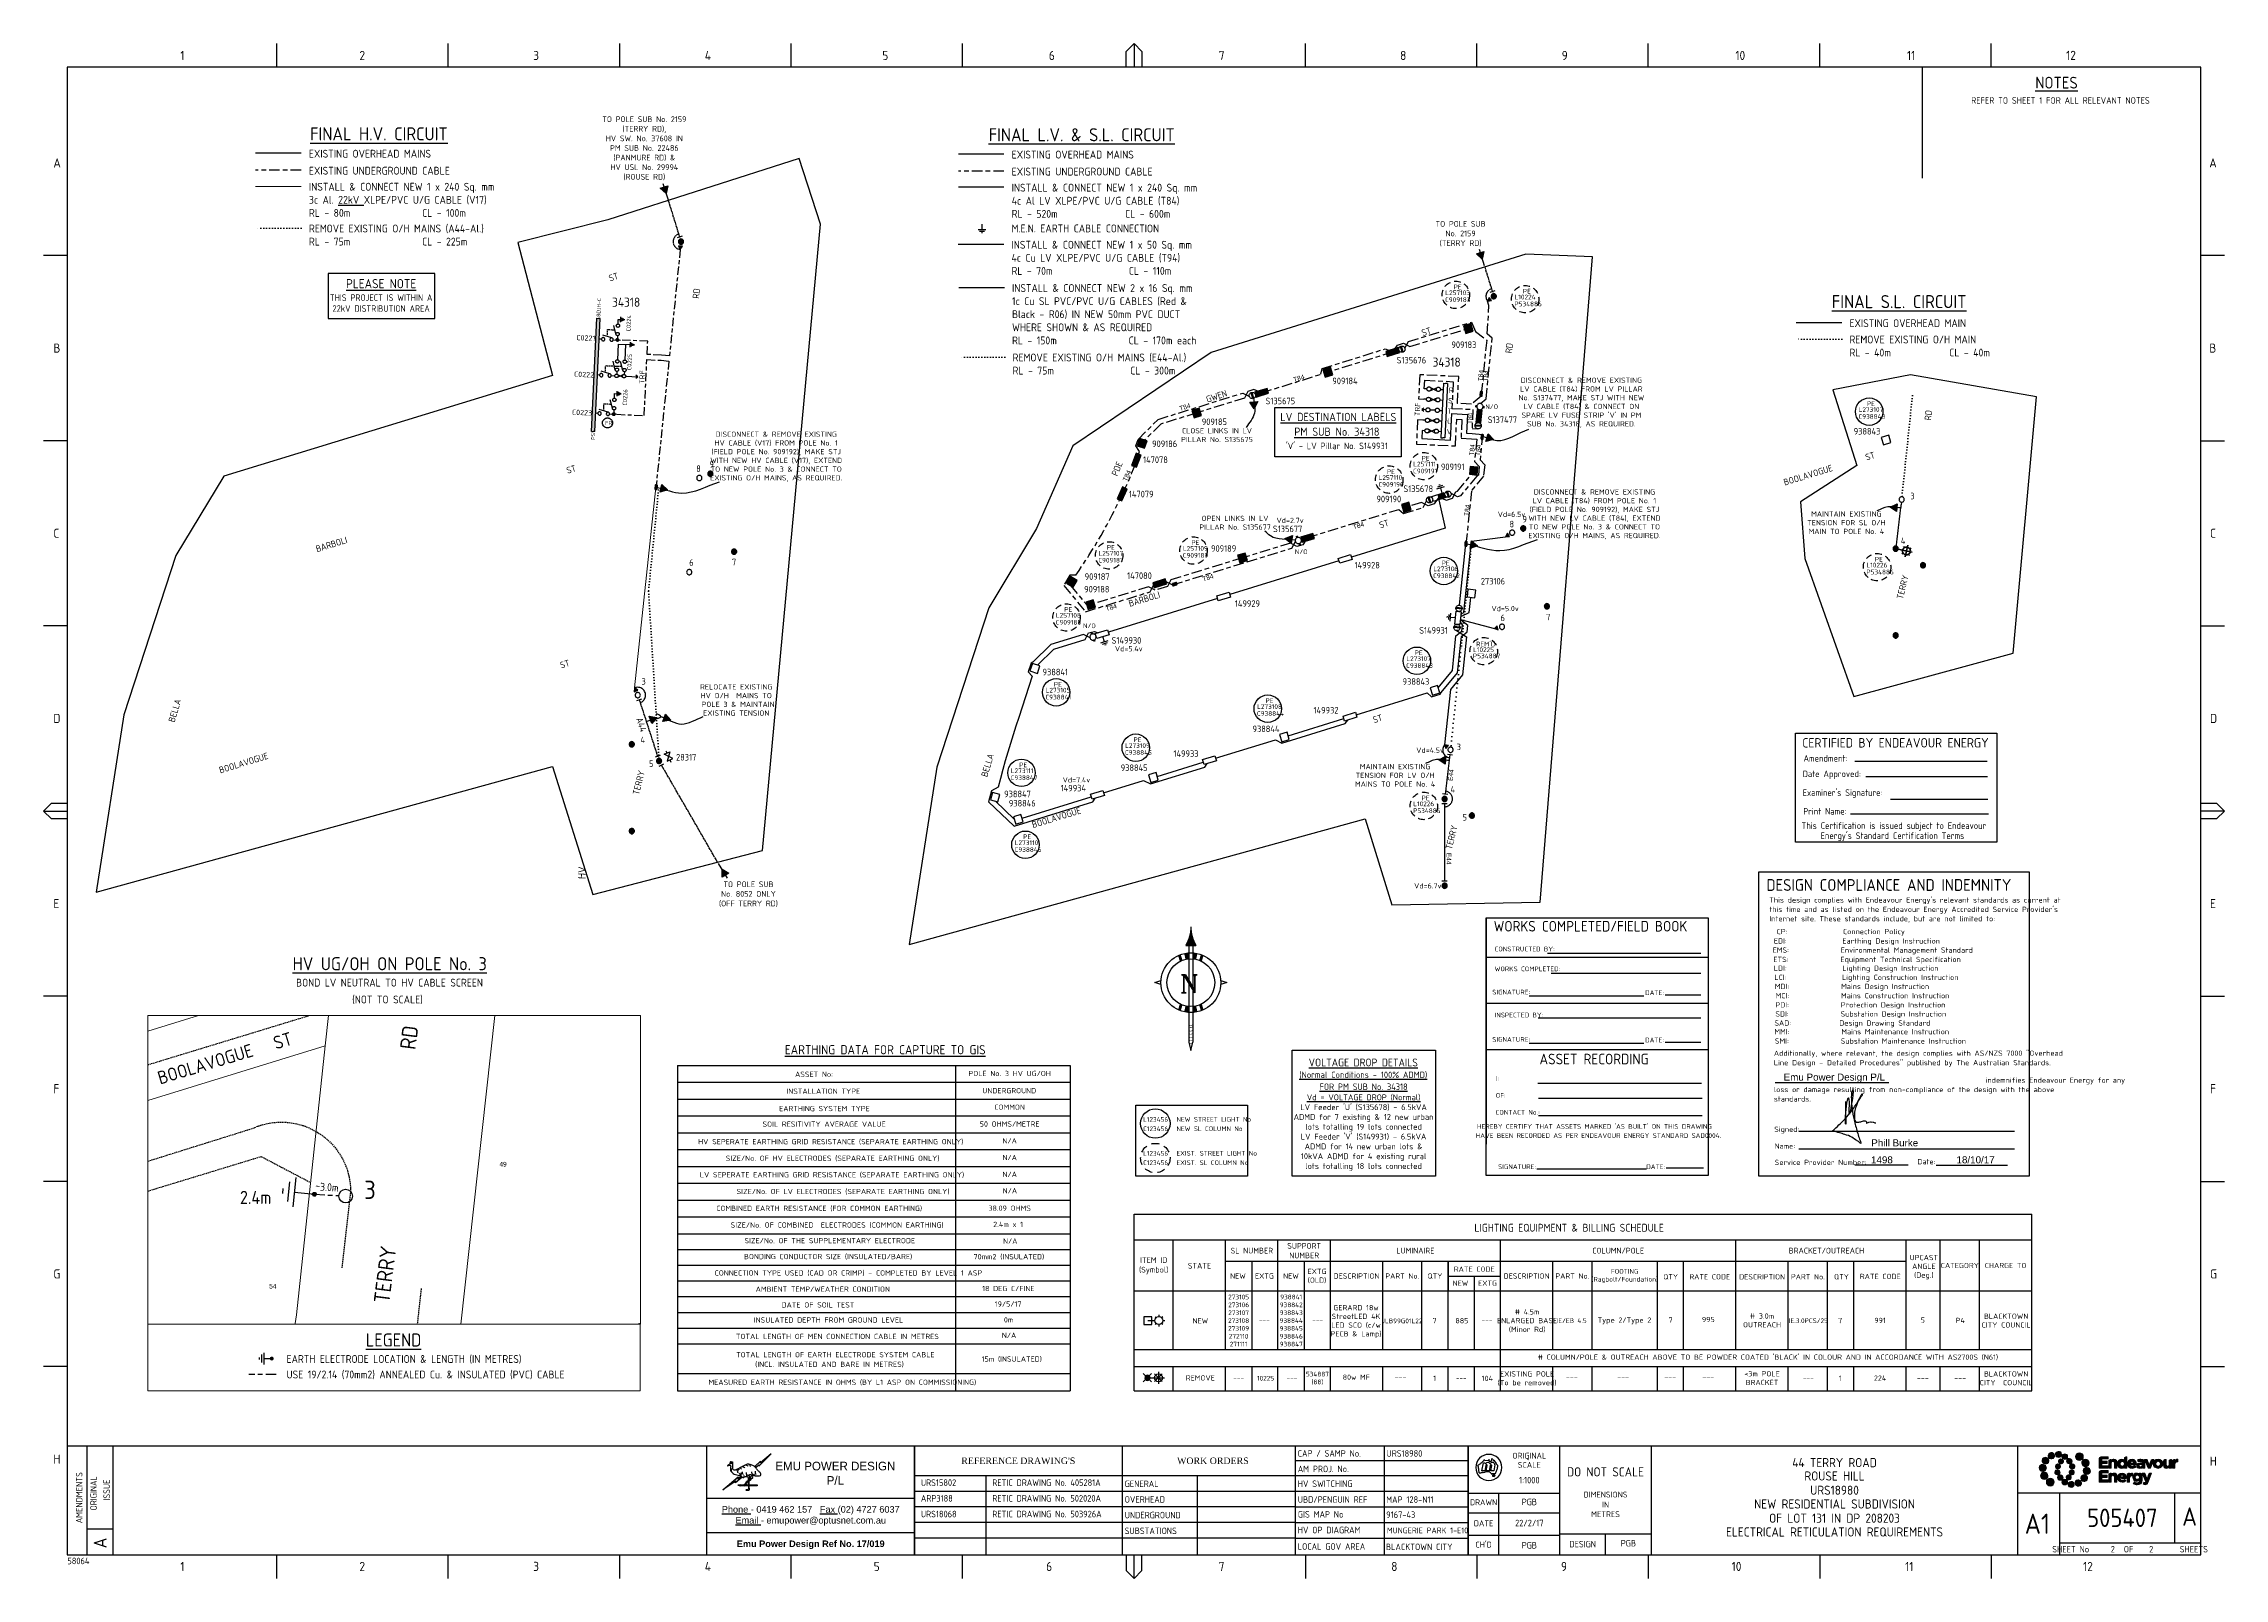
# Paper-space layout 'RETIC2' of a CAD drawing. Header units: metres, sheet in millimetres. Extents: x -9 to 825, y -5 to 581.
# The model-space entities are those that its viewports show. They can reach past a viewport. Long polylines and large blocks are cut down to what shows.
import ezdxf
from ezdxf.enums import TextEntityAlignment as Align

# ---------------------------------------------------------------- set-up
doc = ezdxf.new("R2010")
doc.units = ezdxf.units.M
for name, pattern in [('A', [0]), ('Cable Exist OH', [1, 1, 0]), ('Cable Exist UG', [8.2, 4, -1.2, 1.8, -1.2]), ('Cable Remove', [2, 0, -2]), ('CENTERX2', [4, 2.5, -0.5, 0.5, -0.5]), ('Dash', [5, 3, -2]), ('DASHED', [0.75, 0.5, -0.25]), ('IECLCHAINA', [8.2, 4, -1.2, 1.8, -1.2]), ('IECLROU40', [4, 2.5, -1.5]), ('IECLTRLV', [6.5, 5, -1.5])]:
    doc.linetypes.add(name, pattern=pattern)
doc.layers.get('0').update_dxf_attribs({"color": 6})
for name, color, linetype in [('_User Miscellaneous2', 2, 'Continuous'), ('_User Miscellaneous3', 2, 'Continuous'), ('Equip_HV_EXT', 7, 'Continuous'), ('Equip_HV_NEW', 2, 'Continuous'), ('Equip_LV_EXT', 7, 'Continuous'), ('Equip_LV_NEW', 2, 'Continuous'), ('Equip_SP_HV_EXT', 7, 'Continuous'), ('Equip_SP_HV_NEW', 2, 'Continuous'), ('Equip_SP_SL_EXT', 7, 'Continuous'), ('Equip_SP_SL_NEW', 2, 'Continuous'), ('Mains_HV_EXT', 7, 'Continuous'), ('Mains_HV_NEW_U72', 2, 'Continuous'), ('Mains_HV_NEW_V17', 2, 'Continuous'), ('Mains_LV_EXT', 7, 'Continuous'), ('Mains_LV_NEW_R6', 2, 'Continuous'), ('Mains_LV_NEW_R94', 2, 'Continuous'), ('Mains_LV_NEW_T84', 2, 'Continuous'), ('Mains_LV_SL_EXT', 7, 'Continuous'), ('Mains_SL_EXT', 7, 'Continuous'), ('Notes', 7, 'Continuous'), ('Notes_SP_MISC', 7, 'Continuous'), ('Sub_LV_EXT', 7, 'Continuous'), ('SupportsOH_SP_TR_HV_LV_SL_EXT', 7, 'Continuous'), ('SupportsOH_SP_TR_HV_LV_SL_NEW', 2, 'Continuous'), ('SupportsUG_SP_EXT', 7, 'Continuous'), ('SupportsUG_SP_LV_EXT', 7, 'Continuous'), ('SupportsUG_SP_LV_NEW', 2, 'Continuous'), ('SupportsUG_SP_LV_SL_EXT', 7, 'Continuous'), ('SupportsUG_SP_LV_SL_NEW', 2, 'Continuous'), ('UG_Details_SP_MISC', 7, 'Continuous')]:
    doc.layers.add(name, color=color, linetype=linetype)
for name, color, linetype, lineweight in [('Cadastre Developer_SP_NEW', 2, 'Continuous', 5), ('Cadastre Land Parcels_SP_EXT', 9, 'Continuous', 5), ('Cadastre Road Names_SP_HV_LV_SL_EXT', 9, 'Continuous', 5)]:
    doc.layers.add(name, color=color, linetype=linetype, lineweight=lineweight)
doc.layers.add('Viewports', color=6, linetype='Continuous', plot=False)
doc.styles.add('ARIAL', font='arial.ttf', dxfattribs={"height": 2})
doc.styles.add('COLUMN_LABEL', font='arial.ttf')
doc.styles.add('iecARIAL', font='arial.ttf', dxfattribs={"height": 2})
doc.styles.add('iecISOCP', font='isocp.shx')
doc.styles.add('iecTimesNewRoman', font='times.ttf')
doc.styles.add('ieISOCP', font='isocp.shx')
doc.styles.add('IESYMBOL1', font='isocp.shx')
doc.styles.add('PILLAR_LABEL', font='arial.ttf')
doc.styles.add('POLE_LABEL', font='arial.ttf')
doc.styles.add('Roman', font='romant.shx')
doc.styles.add('SL_LABEL', font='arial.ttf')
doc.styles.get("Standard").update_dxf_attribs({"font": 'arial.ttf'})
doc.styles.add('SWG_LABEL', font='arial.ttf')
doc.styles.add('SWITCH_LABEL', font='arial.ttf', dxfattribs={"height": 2.5})
doc.linetypes.add('Cable 4', pattern='A,5.25,-0.1,["o",Standard,S=2,R=0,X=1.2,Y=-0.7],-4', length=9.35)
doc.linetypes.add('Cable New UG', pattern='A,7,-0.25,["x",Standard,S=2,R=0,X=0.2,Y=-0.8],-2.1', length=9.35)
doc.linetypes.add('Cable xx', pattern='A,7,-3.3,["XX",Standard,S=1.5,R=0,X=-2.54,Y=-0.8],-1', length=11.3)
doc.linetypes.add('IE Trench HV', pattern='A,7,-0.2,["/",Standard,S=3,R=0,X=0.6,Y=-1.4],-2.5', length=9.7)
doc.linetypes.add('IECLCABS1', pattern='A,7,-0.5,["/",Standard,S=1.5,R=0,X=0.2,Y=-0.7],-1.8', length=9.3)
doc.dimstyles.new('UGT1', dxfattribs={"dimtxt": 2.5, "dimasz": 2, "dimexe": 1.25, "dimexo": 0.625, "dimgap": 1, "dimtad": 1, "dimjust": 1, "dimlfac": 1000, "dimtxsty": 'iecISOCP', "dimblk1": 'M05', "dimblk2": 'NONE', "dimsah": 1, "dimcen": 0, "dimse1": 1, "dimse2": 1, "dimadec": 0, "dimazin": 0, "dimtfac": 1, "dimtmove": 0, "dimatfit": 3, "dimldrblk": 'M05', "dimfxl": 1, "dimarcsym": 0})

# ---------------------------------------------------------------- blocks, each defined once
blk = doc.blocks.new('EE_LOGO')
h = blk.add_hatch(color=7)
edge = h.paths.add_edge_path()
edge.add_spline(control_points=[(-25.34, 1.94), (-26.08, 1.98), (-26.72, 1.41), (-26.77, 0.66), (-26.81, -0.09), (-26.24, -0.72), (-25.49, -0.77), (-24.74, -0.81), (-24.1, -0.24), (-24.06, 0.51), (-24.02, 1.25), (-24.59, 1.89), (-25.34, 1.94)], knot_values=[0, 0, 0, 0, 1, 1, 1, 2, 2, 2, 3, 3, 3, 4, 4, 4, 4], degree=3, periodic=0)
h = blk.add_hatch(color=7)
edge = h.paths.add_edge_path()
edge.add_spline(control_points=[(-23.73, 4.46), (-24.34, 4.81), (-25.13, 4.61), (-25.49, 3.99), (-25.85, 3.38), (-25.64, 2.59), (-25.03, 2.23), (-24.41, 1.87), (-23.63, 2.08), (-23.27, 2.69), (-22.91, 3.31), (-23.12, 4.1), (-23.73, 4.46)], knot_values=[0, 0, 0, 0, 1, 1, 1, 2, 2, 2, 3, 3, 3, 4, 4, 4, 4], degree=3, periodic=0)
h = blk.add_hatch(color=7)
edge = h.paths.add_edge_path()
edge.add_spline(control_points=[(-21.12, 5.87), (-21.48, 6.44), (-22.24, 6.61), (-22.81, 6.24), (-23.37, 5.88), (-23.54, 5.12), (-23.17, 4.55), (-22.81, 3.98), (-22.05, 3.82), (-21.48, 4.19), (-20.92, 4.55), (-20.75, 5.31), (-21.12, 5.87)], knot_values=[0, 0, 0, 0, 1, 1, 1, 2, 2, 2, 3, 3, 3, 4, 4, 4, 4], degree=3, periodic=0)
h = blk.add_hatch(color=7)
edge = h.paths.add_edge_path()
edge.add_spline(control_points=[(-19.43, 2.06), (-19.94, 2.17), (-20.44, 1.84), (-20.55, 1.33), (-20.66, 0.82), (-20.34, 0.32), (-19.83, 0.21), (-19.32, 0.1), (-18.81, 0.42), (-18.71, 0.93), (-18.59, 1.44), (-18.92, 1.95), (-19.43, 2.06)], knot_values=[0, 0, 0, 0, 1, 1, 1, 2, 2, 2, 3, 3, 3, 4, 4, 4, 4], degree=3, periodic=0)
h = blk.add_hatch(color=7)
edge = h.paths.add_edge_path()
edge.add_spline(control_points=[(-18.27, 5.87), (-18.34, 6.5), (-18.91, 6.97), (-19.54, 6.9), (-20.18, 6.84), (-20.65, 6.27), (-20.58, 5.63), (-20.52, 4.99), (-19.95, 4.53), (-19.31, 4.59), (-18.67, 4.66), (-18.21, 5.23), (-18.27, 5.87)], knot_values=[0, 0, 0, 0, 1, 1, 1, 2, 2, 2, 3, 3, 3, 4, 4, 4, 4], degree=3, periodic=0)
h = blk.add_hatch(color=7)
edge = h.paths.add_edge_path()
edge.add_spline(control_points=[(-15.91, 4.86), (-15.91, 4.26), (-16.4, 3.77), (-17, 3.77), (-17.6, 3.77), (-18.08, 4.26), (-18.08, 4.86), (-18.08, 5.46), (-17.6, 5.95), (-17, 5.95), (-16.4, 5.95), (-15.91, 5.46), (-15.91, 4.86)], knot_values=[0, 0, 0, 0, 1, 1, 1, 2, 2, 2, 3, 3, 3, 4, 4, 4, 4], degree=3, periodic=0)
edge = h.paths.add_edge_path()
edge.add_spline(control_points=[(-18.29, 3.97), (-18.8, 4.08), (-19.3, 3.76), (-19.41, 3.25), (-19.52, 2.74), (-19.2, 2.23), (-18.69, 2.12), (-18.18, 2.01), (-17.67, 2.33), (-17.56, 2.84), (-17.45, 3.35), (-17.78, 3.86), (-18.29, 3.97)], knot_values=[0, 0, 0, 0, 1, 1, 1, 2, 2, 2, 3, 3, 3, 4, 4, 4, 4], degree=3, periodic=0)
h = blk.add_hatch(color=7)
edge = h.paths.add_edge_path()
edge.add_spline(control_points=[(-14.59, 2.36), (-14.16, 2.75), (-14.12, 3.41), (-14.51, 3.84), (-14.89, 4.27), (-15.55, 4.31), (-15.99, 3.93), (-16.42, 3.54), (-16.46, 2.88), (-16.07, 2.45), (-15.69, 2.01), (-15.02, 1.98), (-14.59, 2.36)], knot_values=[0, 0, 0, 0, 1, 1, 1, 2, 2, 2, 3, 3, 3, 4, 4, 4, 4], degree=3, periodic=0)
edge = h.paths.add_edge_path()
edge.add_spline(control_points=[(-15.91, 4.86), (-15.91, 4.26), (-16.4, 3.77), (-17, 3.77), (-17.6, 3.77), (-18.08, 4.26), (-18.08, 4.86), (-18.08, 5.46), (-17.6, 5.95), (-17, 5.95), (-16.4, 5.95), (-15.91, 5.46), (-15.91, 4.86)], knot_values=[0, 0, 0, 0, 1, 1, 1, 2, 2, 2, 3, 3, 3, 4, 4, 4, 4], degree=3, periodic=0)
h = blk.add_hatch(color=7)
edge = h.paths.add_edge_path()
edge.add_spline(control_points=[(-15.91, 4.86), (-15.91, 4.26), (-16.4, 3.77), (-17, 3.77), (-17.6, 3.77), (-18.08, 4.26), (-18.08, 4.86), (-18.08, 5.46), (-17.6, 5.95), (-17, 5.95), (-16.4, 5.95), (-15.91, 5.46), (-15.91, 4.86)], knot_values=[0, 0, 0, 0, 1, 1, 1, 2, 2, 2, 3, 3, 3, 4, 4, 4, 4], degree=3, periodic=0)
edge = h.paths.add_edge_path(flags=16)
edge.add_spline(control_points=[(-15.91, 4.86), (-15.91, 4.26), (-16.4, 3.77), (-17, 3.77), (-17.6, 3.77), (-18.08, 4.26), (-18.08, 4.86), (-18.08, 5.46), (-17.6, 5.95), (-17, 5.95), (-16.4, 5.95), (-15.91, 5.46), (-15.91, 4.86)], knot_values=[0, 0, 0, 0, 1, 1, 1, 2, 2, 2, 3, 3, 3, 4, 4, 4, 4], degree=3, periodic=0)
h = blk.add_hatch(color=7)
edge = h.paths.add_edge_path()
edge.add_spline(control_points=[(-13.94, 0.18), (-13.41, 0.32), (-13.09, 0.87), (-13.23, 1.4), (-13.37, 1.93), (-13.92, 2.25), (-14.45, 2.11), (-14.98, 1.97), (-15.3, 1.42), (-15.16, 0.89), (-15.02, 0.36), (-14.47, 0.04), (-13.94, 0.18)], knot_values=[0, 0, 0, 0, 1, 1, 1, 2, 2, 2, 3, 3, 3, 4, 4, 4, 4], degree=3, periodic=0)
h = blk.add_hatch(color=7)
edge = h.paths.add_edge_path()
edge.add_spline(control_points=[(-9.93, 4.86), (-9.93, 4.03), (-10.61, 3.35), (-11.44, 3.35), (-12.28, 3.35), (-12.95, 4.03), (-12.95, 4.86), (-12.95, 5.69), (-12.28, 6.37), (-11.44, 6.37), (-10.61, 6.37), (-9.93, 5.69), (-9.93, 4.86)], knot_values=[0, 0, 0, 0, 1, 1, 1, 2, 2, 2, 3, 3, 3, 4, 4, 4, 4], degree=3, periodic=0)
h = blk.add_hatch(color=7)
edge = h.paths.add_edge_path()
edge.add_spline(control_points=[(-8.55, 1.13), (-7.83, 1.45), (-7.5, 2.29), (-7.82, 3.01), (-8.14, 3.73), (-8.98, 4.06), (-9.7, 3.74), (-10.42, 3.42), (-10.75, 2.58), (-10.43, 1.86), (-10.11, 1.14), (-9.27, 0.81), (-8.55, 1.13)], knot_values=[0, 0, 0, 0, 1, 1, 1, 2, 2, 2, 3, 3, 3, 4, 4, 4, 4], degree=3, periodic=0)
h = blk.add_hatch(color=7)
edge = h.paths.add_edge_path()
edge.add_spline(control_points=[(-8.66, -1.92), (-7.91, -1.96), (-7.27, -1.39), (-7.23, -0.64), (-7.19, 0.1), (-7.76, 0.74), (-8.51, 0.78), (-9.25, 0.83), (-9.89, 0.26), (-9.94, -0.49), (-9.98, -1.24), (-9.41, -1.88), (-8.66, -1.92)], knot_values=[0, 0, 0, 0, 1, 1, 1, 2, 2, 2, 3, 3, 3, 4, 4, 4, 4], degree=3, periodic=0)
h = blk.add_hatch(color=7)
edge = h.paths.add_edge_path()
edge.add_spline(control_points=[(-3.85, 0.44), (-3.85, 0.44), (-3.85, 4.25), (-3.85, 4.3), (-3.85, 4.35), (-3.85, 4.86), (-3.29, 4.86), (-2.74, 4.86), (-0.49, 4.86), (-0.49, 4.86), (-0.49, 4.86), (-0.49, 4), (-0.49, 4), (-0.49, 4), (-2.89, 4), (-2.89, 4), (-2.89, 4), (-2.89, 3.1), (-2.89, 3.1), (-2.89, 3.1), (-0.8, 3.1), (-0.8, 3.1), (-0.8, 3.1), (-0.8, 2.23), (-0.8, 2.23), (-0.8, 2.23), (-2.89, 2.23), (-2.89, 2.23), (-2.89, 2.23), (-2.89, 1.31), (-2.89, 1.31), (-2.89, 1.31), (-0.49, 1.31), (-0.49, 1.31), (-0.49, 1.31), (-0.49, 0.44), (-0.49, 0.44), (-0.49, 0.44), (-3.85, 0.44), (-3.85, 0.44)], knot_values=[0, 0, 0, 0, 1, 1, 1, 2, 2, 2, 3, 3, 3, 4, 4, 4, 5, 5, 5, 6, 6, 6, 7, 7, 7, 8, 8, 8, 9, 9, 9, 10, 10, 10, 11, 11, 11, 12, 12, 12, 13, 13, 13, 13], degree=3, periodic=0)
h = blk.add_hatch(color=7)
edge = h.paths.add_edge_path()
edge.add_spline(control_points=[(1.94, 0.44), (1.94, 0.44), (1.94, 2.33), (1.94, 2.33), (1.94, 2.78), (1.73, 3.02), (1.36, 3.02), (1, 3.02), (0.76, 2.78), (0.76, 2.33), (0.76, 2.33), (0.76, 0.44), (0.76, 0.44), (0.76, 0.44), (-0.2, 0.44), (-0.2, 0.44), (-0.2, 0.44), (-0.2, 3.21), (-0.2, 3.27), (-0.2, 3.33), (-0.2, 3.82), (0.36, 3.82), (0.76, 3.82), (0.76, 3.82), (0.76, 3.82), (0.76, 3.82), (0.76, 3.35), (0.76, 3.35), (0.98, 3.63), (1.27, 3.89), (1.75, 3.89), (2.48, 3.89), (2.9, 3.41), (2.9, 2.63), (2.9, 2.63), (2.9, 0.44), (2.9, 0.44), (2.9, 0.44), (1.94, 0.44), (1.94, 0.44)], knot_values=[0, 0, 0, 0, 1, 1, 1, 2, 2, 2, 3, 3, 3, 4, 4, 4, 5, 5, 5, 6, 6, 6, 7, 7, 7, 8, 8, 8, 9, 9, 9, 10, 10, 10, 11, 11, 11, 12, 12, 12, 13, 13, 13, 13], degree=3, periodic=0)
h = blk.add_hatch(color=7)
edge = h.paths.add_edge_path(flags=16)
edge.add_spline(control_points=[(5.8, 2.13), (5.8, 2.69), (5.43, 3.07), (4.98, 3.07), (4.53, 3.07), (4.15, 2.7), (4.15, 2.13), (4.15, 2.13), (4.15, 2.12), (4.15, 2.12), (4.15, 1.56), (4.53, 1.19), (4.98, 1.19), (5.43, 1.19), (5.8, 1.56), (5.8, 2.12), (5.8, 2.12), (5.8, 2.13), (5.8, 2.13)], knot_values=[0, 0, 0, 0, 1, 1, 1, 2, 2, 2, 3, 3, 3, 4, 4, 4, 5, 5, 5, 6, 6, 6, 6], degree=3, periodic=0)
edge = h.paths.add_edge_path()
edge.add_spline(control_points=[(5.79, 0.44), (5.79, 0.44), (5.79, 0.92), (5.79, 0.92), (5.55, 0.6), (5.23, 0.37), (4.73, 0.37), (3.94, 0.37), (3.19, 0.99), (3.19, 2.12), (3.19, 2.12), (3.19, 2.13), (3.19, 2.13), (3.19, 3.26), (3.93, 3.88), (4.73, 3.88), (5.24, 3.88), (5.56, 3.65), (5.79, 3.38), (5.79, 3.38), (5.79, 4.27), (5.79, 4.3), (5.79, 4.34), (5.79, 4.86), (6.34, 4.86), (6.73, 4.86), (6.75, 4.86), (6.75, 4.86), (6.75, 4.86), (6.75, 0.44), (6.75, 0.44), (6.75, 0.44), (5.79, 0.44), (5.79, 0.44)], knot_values=[0, 0, 0, 0, 1, 1, 1, 2, 2, 2, 3, 3, 3, 4, 4, 4, 5, 5, 5, 6, 6, 6, 7, 7, 7, 8, 8, 8, 9, 9, 9, 10, 10, 10, 11, 11, 11, 11], degree=3, periodic=0)
h = blk.add_hatch(color=7)
edge = h.paths.add_edge_path()
edge.add_spline(control_points=[(8.69, 3.89), (7.7, 3.89), (7.01, 3.09), (7.01, 2.13), (7.01, 2.13), (7.01, 2.12), (7.01, 2.12), (7.01, 1.08), (7.77, 0.37), (8.78, 0.37), (9.39, 0.37), (9.85, 0.61), (10.16, 1), (10.16, 1), (9.62, 1.48), (9.62, 1.48), (9.35, 1.24), (9.12, 1.14), (8.79, 1.14), (8.33, 1.13), (8, 1.49), (7.95, 1.86), (7.91, 2.18), (7.93, 2.29), (7.95, 2.43), (8.02, 2.85), (8.29, 3.12), (8.69, 3.12), (9.09, 3.12), (9.34, 2.83), (9.4, 2.4), (9.4, 2.4), (8.14, 2.4), (8.14, 2.4), (8.14, 2.4), (8.12, 1.8), (8.64, 1.8), (9.17, 1.8), (10.32, 1.8), (10.32, 1.8), (10.33, 1.89), (10.34, 1.95), (10.34, 2.04), (10.34, 2.04), (10.34, 2.05), (10.34, 2.05), (10.34, 3.01), (9.82, 3.89), (8.69, 3.89)], knot_values=[0, 0, 0, 0, 1, 1, 1, 2, 2, 2, 3, 3, 3, 4, 4, 4, 5, 5, 5, 6, 6, 6, 7, 7, 7, 8, 8, 8, 9, 9, 9, 10, 10, 10, 11, 11, 11, 12, 12, 12, 13, 13, 13, 14, 14, 14, 15, 15, 15, 16, 16, 16, 16], degree=3, periodic=0)
h = blk.add_hatch(color=7)
edge = h.paths.add_edge_path(flags=16)
edge.add_spline(control_points=[(12.69, 1.8), (12.53, 1.88), (12.31, 1.93), (12.08, 1.93), (11.67, 1.93), (11.42, 1.77), (11.42, 1.46), (11.42, 1.46), (11.42, 1.45), (11.42, 1.45), (11.42, 1.19), (11.63, 1.04), (11.94, 1.04), (12.39, 1.04), (12.69, 1.29), (12.69, 1.63), (12.69, 1.63), (12.69, 1.8), (12.69, 1.8)], knot_values=[0, 0, 0, 0, 1, 1, 1, 2, 2, 2, 3, 3, 3, 4, 4, 4, 5, 5, 5, 6, 6, 6, 6], degree=3, periodic=0)
edge = h.paths.add_edge_path()
edge.add_spline(control_points=[(12.67, 0.44), (12.67, 0.44), (12.67, 0.81), (12.67, 0.81), (12.44, 0.55), (12.12, 0.38), (11.65, 0.38), (11.01, 0.38), (10.49, 0.74), (10.49, 1.41), (10.49, 1.41), (10.49, 1.42), (10.49, 1.42), (10.49, 2.16), (11.05, 2.5), (11.85, 2.5), (12.19, 2.5), (12.44, 2.45), (12.68, 2.37), (12.68, 2.37), (12.68, 2.42), (12.68, 2.42), (12.68, 2.82), (12.43, 3.07), (11.95, 3.07), (11.59, 3.07), (11.33, 3), (11.02, 2.89), (11.02, 2.89), (10.78, 3.62), (10.78, 3.62), (11.15, 3.78), (11.52, 3.89), (12.09, 3.89), (13.14, 3.89), (13.6, 3.35), (13.6, 2.43), (13.6, 2.43), (13.6, 0.44), (13.6, 0.44), (13.6, 0.44), (12.67, 0.44), (12.67, 0.44)], knot_values=[0, 0, 0, 0, 1, 1, 1, 2, 2, 2, 3, 3, 3, 4, 4, 4, 5, 5, 5, 6, 6, 6, 7, 7, 7, 8, 8, 8, 9, 9, 9, 10, 10, 10, 11, 11, 11, 12, 12, 12, 13, 13, 13, 14, 14, 14, 14], degree=3, periodic=0)
h = blk.add_hatch(color=7)
edge = h.paths.add_edge_path()
edge.add_spline(control_points=[(15.71, 0.44), (15.71, 0.44), (14.84, 0.44), (14.84, 0.44), (14.84, 0.44), (13.51, 3.83), (13.51, 3.83), (13.51, 3.83), (14.53, 3.83), (14.53, 3.83), (14.53, 3.83), (15.28, 1.58), (15.28, 1.58), (15.28, 1.58), (15.86, 3.3), (15.86, 3.3), (15.86, 3.3), (16.02, 3.83), (16.4, 3.83), (16.78, 3.83), (17.04, 3.83), (17.04, 3.83), (17.04, 3.83), (15.71, 0.44), (15.71, 0.44)], knot_values=[0, 0, 0, 0, 1, 1, 1, 2, 2, 2, 3, 3, 3, 4, 4, 4, 5, 5, 5, 6, 6, 6, 7, 7, 7, 8, 8, 8, 8], degree=3, periodic=0)
h = blk.add_hatch(color=7)
edge = h.paths.add_edge_path(flags=16)
edge.add_spline(control_points=[(19.52, 2.16), (19.52, 2.66), (19.16, 3.09), (18.63, 3.09), (18.08, 3.09), (17.75, 2.67), (17.75, 2.17), (17.75, 2.17), (17.75, 2.16), (17.75, 2.16), (17.75, 1.66), (18.11, 1.22), (18.64, 1.22), (19.19, 1.22), (19.52, 1.65), (19.52, 2.15), (19.52, 2.15), (19.52, 2.16), (19.52, 2.16)], knot_values=[0, 0, 0, 0, 1, 1, 1, 2, 2, 2, 3, 3, 3, 4, 4, 4, 5, 5, 5, 6, 6, 6, 6], degree=3, periodic=0)
edge = h.paths.add_edge_path()
edge.add_spline(control_points=[(18.63, 0.4), (17.58, 0.4), (16.8, 1.17), (16.8, 2.15), (16.8, 2.15), (16.8, 2.16), (16.8, 2.16), (16.8, 3.13), (17.59, 3.92), (18.64, 3.92), (19.69, 3.92), (20.46, 3.14), (20.46, 2.17), (20.46, 2.17), (20.46, 2.16), (20.46, 2.16), (20.46, 1.19), (19.68, 0.4), (18.63, 0.4)], knot_values=[0, 0, 0, 0, 1, 1, 1, 2, 2, 2, 3, 3, 3, 4, 4, 4, 5, 5, 5, 6, 6, 6, 6], degree=3, periodic=0)
h = blk.add_hatch(color=7)
edge = h.paths.add_edge_path()
edge.add_spline(control_points=[(22.86, 0.44), (22.86, 0.44), (22.86, 0.92), (22.86, 0.92), (22.64, 0.64), (22.36, 0.38), (21.87, 0.38), (21.15, 0.38), (20.72, 0.86), (20.72, 1.63), (20.72, 1.63), (20.72, 3.22), (20.72, 3.27), (20.72, 3.32), (20.72, 3.82), (21.28, 3.82), (21.68, 3.82), (21.68, 3.82), (21.68, 3.82), (21.68, 3.82), (21.68, 1.94), (21.68, 1.94), (21.68, 1.48), (21.9, 1.25), (22.26, 1.25), (22.63, 1.25), (22.86, 1.48), (22.86, 1.94), (22.86, 1.94), (22.86, 3.2), (22.86, 3.27), (22.86, 3.34), (22.87, 3.82), (23.42, 3.82), (23.82, 3.82), (23.82, 3.82), (23.82, 3.82), (23.82, 3.82), (23.82, 0.44), (23.82, 0.44), (23.82, 0.44), (22.86, 0.44), (22.86, 0.44)], knot_values=[0, 0, 0, 0, 1, 1, 1, 2, 2, 2, 3, 3, 3, 4, 4, 4, 5, 5, 5, 6, 6, 6, 7, 7, 7, 8, 8, 8, 9, 9, 9, 10, 10, 10, 11, 11, 11, 12, 12, 12, 13, 13, 13, 14, 14, 14, 14], degree=3, periodic=0)
h = blk.add_hatch(color=7)
edge = h.paths.add_edge_path()
edge.add_spline(control_points=[(26.09, 2.88), (25.46, 2.88), (25.06, 2.5), (25.06, 1.69), (25.06, 1.69), (25.06, 0.44), (25.06, 0.44), (25.06, 0.44), (24.1, 0.44), (24.1, 0.44), (24.1, 0.44), (24.1, 3.24), (24.1, 3.27), (24.1, 3.3), (24.1, 3.83), (24.66, 3.83), (25.22, 3.83), (25.06, 3.83), (25.06, 3.83), (25.06, 3.83), (25.06, 3.14), (25.06, 3.14), (25.26, 3.61), (25.58, 3.91), (26.14, 3.89), (26.14, 3.89), (26.14, 2.88), (26.14, 2.88), (26.14, 2.88), (26.09, 2.88), (26.09, 2.88)], knot_values=[0, 0, 0, 0, 1, 1, 1, 2, 2, 2, 3, 3, 3, 4, 4, 4, 5, 5, 5, 6, 6, 6, 7, 7, 7, 8, 8, 8, 9, 9, 9, 10, 10, 10, 10], degree=3, periodic=0)
h = blk.add_hatch(color=7)
edge = h.paths.add_edge_path()
edge.add_spline(control_points=[(-25.45, -1.11), (-26.17, -1.43), (-26.5, -2.27), (-26.18, -2.99), (-25.86, -3.71), (-25.02, -4.04), (-24.3, -3.72), (-23.58, -3.4), (-23.25, -2.56), (-23.57, -1.84), (-23.88, -1.12), (-24.72, -0.79), (-25.45, -1.11)], knot_values=[0, 0, 0, 0, 1, 1, 1, 2, 2, 2, 3, 3, 3, 4, 4, 4, 4], degree=3, periodic=0)
h = blk.add_hatch(color=7)
edge = h.paths.add_edge_path()
edge.add_spline(control_points=[(-24.06, -4.84), (-24.06, -4.01), (-23.39, -3.33), (-22.55, -3.33), (-21.72, -3.33), (-21.04, -4.01), (-21.04, -4.84), (-21.04, -5.68), (-21.72, -6.35), (-22.55, -6.35), (-23.39, -6.35), (-24.06, -5.68), (-24.06, -4.84)], knot_values=[0, 0, 0, 0, 1, 1, 1, 2, 2, 2, 3, 3, 3, 4, 4, 4, 4], degree=3, periodic=0)
h = blk.add_hatch(color=7)
edge = h.paths.add_edge_path()
edge.add_spline(control_points=[(-20.06, -0.16), (-20.59, -0.3), (-20.9, -0.85), (-20.76, -1.38), (-20.63, -1.91), (-20.08, -2.23), (-19.55, -2.09), (-19.02, -1.95), (-18.7, -1.4), (-18.84, -0.87), (-18.98, -0.34), (-19.52, -0.02), (-20.06, -0.16)], knot_values=[0, 0, 0, 0, 1, 1, 1, 2, 2, 2, 3, 3, 3, 4, 4, 4, 4], degree=3, periodic=0)
h = blk.add_hatch(color=7)
edge = h.paths.add_edge_path()
edge.add_spline(control_points=[(-19.41, -2.34), (-19.84, -2.73), (-19.88, -3.39), (-19.49, -3.82), (-19.1, -4.26), (-18.44, -4.29), (-18.01, -3.91), (-17.58, -3.52), (-17.54, -2.86), (-17.93, -2.43), (-18.31, -2), (-18.97, -1.96), (-19.41, -2.34)], knot_values=[0, 0, 0, 0, 1, 1, 1, 2, 2, 2, 3, 3, 3, 4, 4, 4, 4], degree=3, periodic=0)
h = blk.add_hatch(color=7)
edge = h.paths.add_edge_path()
edge.add_spline(control_points=[(-18.08, -4.84), (-18.08, -4.24), (-17.6, -3.76), (-17, -3.76), (-16.4, -3.76), (-15.91, -4.24), (-15.91, -4.84), (-15.91, -5.44), (-16.4, -5.93), (-17, -5.93), (-17.6, -5.93), (-18.08, -5.44), (-18.08, -4.84)], knot_values=[0, 0, 0, 0, 1, 1, 1, 2, 2, 2, 3, 3, 3, 4, 4, 4, 4], degree=3, periodic=0)
h = blk.add_hatch(color=7)
edge = h.paths.add_edge_path()
edge.add_spline(control_points=[(-15.71, -3.95), (-15.2, -4.06), (-14.69, -3.74), (-14.58, -3.23), (-14.47, -2.72), (-14.8, -2.21), (-15.31, -2.1), (-15.82, -1.99), (-16.32, -2.32), (-16.43, -2.83), (-16.54, -3.34), (-16.22, -3.84), (-15.71, -3.95)], knot_values=[0, 0, 0, 0, 1, 1, 1, 2, 2, 2, 3, 3, 3, 4, 4, 4, 4], degree=3, periodic=0)
h = blk.add_hatch(color=7)
edge = h.paths.add_edge_path()
edge.add_spline(control_points=[(-15.72, -5.85), (-15.66, -6.49), (-15.09, -6.95), (-14.45, -6.89), (-13.81, -6.82), (-13.35, -6.25), (-13.41, -5.62), (-13.48, -4.98), (-14.05, -4.51), (-14.68, -4.58), (-15.33, -4.64), (-15.79, -5.21), (-15.72, -5.85)], knot_values=[0, 0, 0, 0, 1, 1, 1, 2, 2, 2, 3, 3, 3, 4, 4, 4, 4], degree=3, periodic=0)
h = blk.add_hatch(color=7)
edge = h.paths.add_edge_path()
edge.add_spline(control_points=[(-14.57, -2.04), (-14.06, -2.15), (-13.55, -1.83), (-13.44, -1.32), (-13.33, -0.81), (-13.66, -0.3), (-14.17, -0.19), (-14.68, -0.08), (-15.18, -0.4), (-15.29, -0.92), (-15.4, -1.43), (-15.08, -1.93), (-14.57, -2.04)], knot_values=[0, 0, 0, 0, 1, 1, 1, 2, 2, 2, 3, 3, 3, 4, 4, 4, 4], degree=3, periodic=0)
h = blk.add_hatch(color=7)
edge = h.paths.add_edge_path()
edge.add_spline(control_points=[(-12.88, -5.86), (-12.52, -6.43), (-11.76, -6.59), (-11.19, -6.23), (-10.62, -5.86), (-10.46, -5.1), (-10.82, -4.53), (-11.19, -3.97), (-11.95, -3.8), (-12.51, -4.17), (-13.08, -4.53), (-13.25, -5.29), (-12.88, -5.86)], knot_values=[0, 0, 0, 0, 1, 1, 1, 2, 2, 2, 3, 3, 3, 4, 4, 4, 4], degree=3, periodic=0)
h = blk.add_hatch(color=7)
edge = h.paths.add_edge_path()
edge.add_spline(control_points=[(-10.27, -4.44), (-9.65, -4.79), (-8.86, -4.59), (-8.51, -3.97), (-8.15, -3.36), (-8.36, -2.57), (-8.97, -2.22), (-9.58, -1.86), (-10.37, -2.06), (-10.73, -2.68), (-11.09, -3.29), (-10.88, -4.08), (-10.27, -4.44)], knot_values=[0, 0, 0, 0, 1, 1, 1, 2, 2, 2, 3, 3, 3, 4, 4, 4, 4], degree=3, periodic=0)
h = blk.add_hatch(color=7)
edge = h.paths.add_edge_path()
edge.add_spline(control_points=[(-3.85, -4.84), (-3.85, -4.84), (-3.85, -1.03), (-3.85, -0.98), (-3.85, -0.94), (-3.85, -0.42), (-3.29, -0.42), (-2.74, -0.42), (-0.49, -0.42), (-0.49, -0.42), (-0.49, -0.42), (-0.49, -1.29), (-0.49, -1.29), (-0.49, -1.29), (-2.89, -1.29), (-2.89, -1.29), (-2.89, -1.29), (-2.89, -2.19), (-2.89, -2.19), (-2.89, -2.19), (-0.8, -2.19), (-0.8, -2.19), (-0.8, -2.19), (-0.8, -3.05), (-0.8, -3.05), (-0.8, -3.05), (-2.89, -3.05), (-2.89, -3.05), (-2.89, -3.05), (-2.89, -3.98), (-2.89, -3.98), (-2.89, -3.98), (-0.49, -3.98), (-0.49, -3.98), (-0.49, -3.98), (-0.49, -4.84), (-0.49, -4.84), (-0.49, -4.84), (-3.85, -4.84), (-3.85, -4.84)], knot_values=[0, 0, 0, 0, 1, 1, 1, 2, 2, 2, 3, 3, 3, 4, 4, 4, 5, 5, 5, 6, 6, 6, 7, 7, 7, 8, 8, 8, 9, 9, 9, 10, 10, 10, 11, 11, 11, 12, 12, 12, 13, 13, 13, 13], degree=3, periodic=0)
h = blk.add_hatch(color=7)
edge = h.paths.add_edge_path()
edge.add_spline(control_points=[(1.94, -4.84), (1.94, -4.84), (1.94, -2.96), (1.94, -2.96), (1.94, -2.5), (1.73, -2.27), (1.36, -2.27), (1, -2.27), (0.76, -2.5), (0.76, -2.96), (0.76, -2.96), (0.76, -4.84), (0.76, -4.84), (0.76, -4.84), (-0.2, -4.84), (-0.2, -4.84), (-0.2, -4.84), (-0.2, -2.07), (-0.2, -2.01), (-0.2, -1.96), (-0.2, -1.46), (0.36, -1.46), (0.76, -1.46), (0.76, -1.46), (0.76, -1.46), (0.76, -1.46), (0.76, -1.94), (0.76, -1.94), (0.98, -1.65), (1.27, -1.4), (1.75, -1.4), (2.48, -1.4), (2.9, -1.88), (2.9, -2.65), (2.9, -2.65), (2.9, -4.84), (2.9, -4.84), (2.9, -4.84), (1.94, -4.84), (1.94, -4.84)], knot_values=[0, 0, 0, 0, 1, 1, 1, 2, 2, 2, 3, 3, 3, 4, 4, 4, 5, 5, 5, 6, 6, 6, 7, 7, 7, 8, 8, 8, 9, 9, 9, 10, 10, 10, 11, 11, 11, 12, 12, 12, 13, 13, 13, 13], degree=3, periodic=0)
h = blk.add_hatch(color=7)
edge = h.paths.add_edge_path()
edge.add_spline(control_points=[(4.87, -1.4), (3.88, -1.4), (3.19, -2.19), (3.19, -3.16), (3.19, -3.16), (3.19, -3.17), (3.19, -3.17), (3.19, -4.21), (3.94, -4.92), (4.96, -4.92), (5.57, -4.92), (6.03, -4.68), (6.34, -4.29), (6.34, -4.29), (5.79, -3.8), (5.79, -3.8), (5.53, -4.05), (5.29, -4.14), (4.97, -4.15), (4.51, -4.16), (4.18, -3.79), (4.13, -3.42), (4.09, -3.1), (4.11, -3), (4.13, -2.86), (4.2, -2.44), (4.47, -2.17), (4.87, -2.17), (5.27, -2.17), (5.52, -2.46), (5.58, -2.89), (5.58, -2.89), (4.32, -2.89), (4.32, -2.89), (4.32, -2.89), (4.29, -3.49), (4.82, -3.49), (5.35, -3.49), (6.5, -3.49), (6.5, -3.49), (6.51, -3.4), (6.51, -3.34), (6.51, -3.25), (6.51, -3.25), (6.51, -3.23), (6.51, -3.23), (6.51, -2.27), (6, -1.4), (4.87, -1.4)], knot_values=[0, 0, 0, 0, 1, 1, 1, 2, 2, 2, 3, 3, 3, 4, 4, 4, 5, 5, 5, 6, 6, 6, 7, 7, 7, 8, 8, 8, 9, 9, 9, 10, 10, 10, 11, 11, 11, 12, 12, 12, 13, 13, 13, 14, 14, 14, 15, 15, 15, 16, 16, 16, 16], degree=3, periodic=0)
h = blk.add_hatch(color=7)
edge = h.paths.add_edge_path()
edge.add_spline(control_points=[(8.77, -2.4), (8.13, -2.4), (7.74, -2.79), (7.74, -3.6), (7.74, -3.6), (7.74, -4.85), (7.74, -4.85), (7.74, -4.85), (6.78, -4.85), (6.78, -4.85), (6.78, -4.85), (6.78, -2.05), (6.78, -2.02), (6.78, -1.99), (6.77, -1.46), (7.33, -1.46), (7.74, -1.46), (7.74, -1.46), (7.74, -1.46), (7.74, -1.46), (7.74, -2.15), (7.74, -2.15), (7.93, -1.68), (8.25, -1.37), (8.82, -1.4), (8.82, -1.4), (8.82, -2.4), (8.82, -2.4), (8.82, -2.4), (8.77, -2.4), (8.77, -2.4)], knot_values=[0, 0, 0, 0, 1, 1, 1, 2, 2, 2, 3, 3, 3, 4, 4, 4, 5, 5, 5, 6, 6, 6, 7, 7, 7, 8, 8, 8, 9, 9, 9, 10, 10, 10, 10], degree=3, periodic=0)
h = blk.add_hatch(color=7)
edge = h.paths.add_edge_path(flags=16)
edge.add_spline(control_points=[(11.56, -2.97), (11.56, -2.51), (11.2, -2.19), (10.73, -2.19), (10.26, -2.19), (9.91, -2.51), (9.91, -2.97), (9.91, -2.97), (9.91, -2.99), (9.91, -2.99), (9.91, -3.45), (10.26, -3.77), (10.73, -3.77), (11.2, -3.77), (11.56, -3.45), (11.56, -2.99), (11.56, -2.99), (11.56, -2.97), (11.56, -2.97)], knot_values=[0, 0, 0, 0, 1, 1, 1, 2, 2, 2, 3, 3, 3, 4, 4, 4, 5, 5, 5, 6, 6, 6, 6], degree=3, periodic=0)
edge = h.paths.add_edge_path()
edge.add_spline(control_points=[(10.62, -5.87), (10.07, -5.87), (9.55, -5.74), (9.12, -5.51), (9.12, -5.51), (9.45, -4.79), (9.45, -4.79), (9.8, -4.99), (10.14, -5.1), (10.59, -5.1), (11.25, -5.1), (11.56, -4.79), (11.56, -4.18), (11.56, -4.18), (11.56, -4.02), (11.56, -4.02), (11.27, -4.36), (10.96, -4.57), (10.45, -4.57), (9.66, -4.57), (8.95, -3.99), (8.95, -2.99), (8.95, -2.99), (8.95, -2.97), (8.95, -2.97), (8.95, -1.96), (9.68, -1.4), (10.45, -1.4), (10.98, -1.4), (11.29, -1.62), (11.54, -1.9), (11.54, -1.9), (11.54, -1.46), (11.54, -1.46), (11.54, -1.46), (11.54, -1.46), (11.95, -1.46), (12.51, -1.46), (12.5, -2.02), (12.5, -2.02), (12.5, -2.02), (12.5, -4.08), (12.5, -4.08), (12.5, -5.36), (11.87, -5.87), (10.62, -5.87)], knot_values=[0, 0, 0, 0, 1, 1, 1, 2, 2, 2, 3, 3, 3, 4, 4, 4, 5, 5, 5, 6, 6, 6, 7, 7, 7, 8, 8, 8, 9, 9, 9, 10, 10, 10, 11, 11, 11, 12, 12, 12, 13, 13, 13, 14, 14, 14, 15, 15, 15, 15], degree=3, periodic=0)
h = blk.add_hatch(color=7)
edge = h.paths.add_edge_path()
edge.add_spline(control_points=[(14.84, -4.92), (14.58, -5.61), (14.31, -5.87), (13.73, -5.87), (13.38, -5.87), (13.13, -5.78), (12.88, -5.64), (12.88, -5.64), (13.2, -4.94), (13.2, -4.94), (13.33, -5.02), (13.49, -5.07), (13.61, -5.07), (13.78, -5.07), (13.86, -5.02), (13.95, -4.85), (13.95, -4.85), (12.62, -1.46), (12.62, -1.46), (12.62, -1.46), (13.64, -1.46), (13.64, -1.46), (13.64, -1.46), (14.41, -3.76), (14.41, -3.76), (14.41, -3.76), (14.97, -2.01), (14.97, -2.01), (14.97, -2.01), (15.14, -1.46), (15.5, -1.46), (15.86, -1.46), (16.14, -1.46), (16.14, -1.46), (16.14, -1.46), (14.84, -4.92), (14.84, -4.92)], knot_values=[0, 0, 0, 0, 1, 1, 1, 2, 2, 2, 3, 3, 3, 4, 4, 4, 5, 5, 5, 6, 6, 6, 7, 7, 7, 8, 8, 8, 9, 9, 9, 10, 10, 10, 11, 11, 11, 12, 12, 12, 12], degree=3, periodic=0)
at = {"color": 7, "lineweight": 0}
for points in [[(-15.08, 2.11), (-15.08, 2.11)], [(-18.92, -2.1), (-18.92, -2.1)]]:
    blk.add_lwpolyline(points, dxfattribs=at)
for points, knots in [([(-25.34, 1.94), (-26.08, 1.98), (-26.72, 1.41), (-26.77, 0.66), (-26.81, -0.09), (-26.24, -0.72), (-25.49, -0.77), (-24.74, -0.81), (-24.1, -0.24), (-24.06, 0.51), (-24.02, 1.25), (-24.59, 1.89), (-25.34, 1.94)], [0, 0, 0, 0, 1, 1, 1, 2, 2, 2, 3, 3, 3, 4, 4, 4, 4]), ([(-23.73, 4.46), (-24.34, 4.81), (-25.13, 4.61), (-25.49, 3.99), (-25.85, 3.38), (-25.64, 2.59), (-25.03, 2.23), (-24.41, 1.87), (-23.63, 2.08), (-23.27, 2.69), (-22.91, 3.31), (-23.12, 4.1), (-23.73, 4.46)], [0, 0, 0, 0, 1, 1, 1, 2, 2, 2, 3, 3, 3, 4, 4, 4, 4]), ([(-21.12, 5.87), (-21.48, 6.44), (-22.24, 6.61), (-22.81, 6.24), (-23.37, 5.88), (-23.54, 5.12), (-23.17, 4.55), (-22.81, 3.98), (-22.05, 3.82), (-21.48, 4.19), (-20.92, 4.55), (-20.75, 5.31), (-21.12, 5.87)], [0, 0, 0, 0, 1, 1, 1, 2, 2, 2, 3, 3, 3, 4, 4, 4, 4]), ([(-19.43, 2.06), (-19.94, 2.17), (-20.44, 1.84), (-20.55, 1.33), (-20.66, 0.82), (-20.34, 0.32), (-19.83, 0.21), (-19.32, 0.1), (-18.81, 0.42), (-18.71, 0.93), (-18.59, 1.44), (-18.92, 1.95), (-19.43, 2.06)], [0, 0, 0, 0, 1, 1, 1, 2, 2, 2, 3, 3, 3, 4, 4, 4, 4]), ([(-18.27, 5.87), (-18.34, 6.5), (-18.91, 6.97), (-19.54, 6.9), (-20.18, 6.84), (-20.65, 6.27), (-20.58, 5.63), (-20.52, 4.99), (-19.95, 4.53), (-19.31, 4.59), (-18.67, 4.66), (-18.21, 5.23), (-18.27, 5.87)], [0, 0, 0, 0, 1, 1, 1, 2, 2, 2, 3, 3, 3, 4, 4, 4, 4]), ([(-18.29, 3.97), (-18.8, 4.08), (-19.3, 3.76), (-19.41, 3.25), (-19.52, 2.74), (-19.2, 2.23), (-18.69, 2.12), (-18.18, 2.01), (-17.67, 2.33), (-17.56, 2.84), (-17.45, 3.35), (-17.78, 3.86), (-18.29, 3.97)], [0, 0, 0, 0, 1, 1, 1, 2, 2, 2, 3, 3, 3, 4, 4, 4, 4]), ([(-15.91, 4.86), (-15.91, 4.26), (-16.4, 3.77), (-17, 3.77), (-17.6, 3.77), (-18.08, 4.26), (-18.08, 4.86), (-18.08, 5.46), (-17.6, 5.95), (-17, 5.95), (-16.4, 5.95), (-15.91, 5.46), (-15.91, 4.86)], [0, 0, 0, 0, 1, 1, 1, 2, 2, 2, 3, 3, 3, 4, 4, 4, 4]), ([(-15.91, 4.86), (-15.91, 4.26), (-16.4, 3.77), (-17, 3.77), (-17.6, 3.77), (-18.08, 4.26), (-18.08, 4.86), (-18.08, 5.46), (-17.6, 5.95), (-17, 5.95), (-16.4, 5.95), (-15.91, 5.46), (-15.91, 4.86)], [0, 0, 0, 0, 1, 1, 1, 2, 2, 2, 3, 3, 3, 4, 4, 4, 4]), ([(-14.59, 2.36), (-14.16, 2.75), (-14.12, 3.41), (-14.51, 3.84), (-14.89, 4.27), (-15.55, 4.31), (-15.99, 3.93), (-16.42, 3.54), (-16.46, 2.88), (-16.07, 2.45), (-15.69, 2.01), (-15.02, 1.98), (-14.59, 2.36)], [0, 0, 0, 0, 1, 1, 1, 2, 2, 2, 3, 3, 3, 4, 4, 4, 4]), ([(-13.94, 0.18), (-13.41, 0.32), (-13.09, 0.87), (-13.23, 1.4), (-13.37, 1.93), (-13.92, 2.25), (-14.45, 2.11), (-14.98, 1.97), (-15.3, 1.42), (-15.16, 0.89), (-15.02, 0.36), (-14.47, 0.04), (-13.94, 0.18)], [0, 0, 0, 0, 1, 1, 1, 2, 2, 2, 3, 3, 3, 4, 4, 4, 4]), ([(-9.93, 4.86), (-9.93, 4.03), (-10.61, 3.35), (-11.44, 3.35), (-12.28, 3.35), (-12.95, 4.03), (-12.95, 4.86), (-12.95, 5.69), (-12.28, 6.37), (-11.44, 6.37), (-10.61, 6.37), (-9.93, 5.69), (-9.93, 4.86)], [0, 0, 0, 0, 1, 1, 1, 2, 2, 2, 3, 3, 3, 4, 4, 4, 4]), ([(-8.55, 1.13), (-7.83, 1.45), (-7.5, 2.29), (-7.82, 3.01), (-8.14, 3.73), (-8.98, 4.06), (-9.7, 3.74), (-10.42, 3.42), (-10.75, 2.58), (-10.43, 1.86), (-10.11, 1.14), (-9.27, 0.81), (-8.55, 1.13)], [0, 0, 0, 0, 1, 1, 1, 2, 2, 2, 3, 3, 3, 4, 4, 4, 4]), ([(-8.66, -1.92), (-7.91, -1.96), (-7.27, -1.39), (-7.23, -0.64), (-7.19, 0.1), (-7.76, 0.74), (-8.51, 0.78), (-9.25, 0.83), (-9.89, 0.26), (-9.94, -0.49), (-9.98, -1.24), (-9.41, -1.88), (-8.66, -1.92)], [0, 0, 0, 0, 1, 1, 1, 2, 2, 2, 3, 3, 3, 4, 4, 4, 4]), ([(-3.85, 0.44), (-3.85, 0.44), (-3.85, 4.25), (-3.85, 4.3), (-3.85, 4.35), (-3.85, 4.86), (-3.29, 4.86), (-2.74, 4.86), (-0.49, 4.86), (-0.49, 4.86), (-0.49, 4.86), (-0.49, 4), (-0.49, 4), (-0.49, 4), (-2.89, 4), (-2.89, 4), (-2.89, 4), (-2.89, 3.1), (-2.89, 3.1), (-2.89, 3.1), (-0.8, 3.1), (-0.8, 3.1), (-0.8, 3.1), (-0.8, 2.23), (-0.8, 2.23), (-0.8, 2.23), (-2.89, 2.23), (-2.89, 2.23), (-2.89, 2.23), (-2.89, 1.31), (-2.89, 1.31), (-2.89, 1.31), (-0.49, 1.31), (-0.49, 1.31), (-0.49, 1.31), (-0.49, 0.44), (-0.49, 0.44), (-0.49, 0.44), (-3.85, 0.44), (-3.85, 0.44)], [0, 0, 0, 0, 1, 1, 1, 2, 2, 2, 3, 3, 3, 4, 4, 4, 5, 5, 5, 6, 6, 6, 7, 7, 7, 8, 8, 8, 9, 9, 9, 10, 10, 10, 11, 11, 11, 12, 12, 12, 13, 13, 13, 13]), ([(1.94, 0.44), (1.94, 0.44), (1.94, 2.33), (1.94, 2.33), (1.94, 2.78), (1.73, 3.02), (1.36, 3.02), (1, 3.02), (0.76, 2.78), (0.76, 2.33), (0.76, 2.33), (0.76, 0.44), (0.76, 0.44), (0.76, 0.44), (-0.2, 0.44), (-0.2, 0.44), (-0.2, 0.44), (-0.2, 3.21), (-0.2, 3.27), (-0.2, 3.33), (-0.2, 3.82), (0.36, 3.82), (0.76, 3.82), (0.76, 3.82), (0.76, 3.82), (0.76, 3.82), (0.76, 3.35), (0.76, 3.35), (0.98, 3.63), (1.27, 3.89), (1.75, 3.89), (2.48, 3.89), (2.9, 3.41), (2.9, 2.63), (2.9, 2.63), (2.9, 0.44), (2.9, 0.44), (2.9, 0.44), (1.94, 0.44), (1.94, 0.44)], [0, 0, 0, 0, 1, 1, 1, 2, 2, 2, 3, 3, 3, 4, 4, 4, 5, 5, 5, 6, 6, 6, 7, 7, 7, 8, 8, 8, 9, 9, 9, 10, 10, 10, 11, 11, 11, 12, 12, 12, 13, 13, 13, 13]), ([(5.79, 0.44), (5.79, 0.44), (5.79, 0.92), (5.79, 0.92), (5.55, 0.6), (5.23, 0.37), (4.73, 0.37), (3.94, 0.37), (3.19, 0.99), (3.19, 2.12), (3.19, 2.12), (3.19, 2.13), (3.19, 2.13), (3.19, 3.26), (3.93, 3.88), (4.73, 3.88), (5.24, 3.88), (5.56, 3.65), (5.79, 3.38), (5.79, 3.38), (5.79, 4.27), (5.79, 4.3), (5.79, 4.34), (5.79, 4.86), (6.34, 4.86), (6.73, 4.86), (6.75, 4.86), (6.75, 4.86), (6.75, 4.86), (6.75, 0.44), (6.75, 0.44), (6.75, 0.44), (5.79, 0.44), (5.79, 0.44)], [0, 0, 0, 0, 1, 1, 1, 2, 2, 2, 3, 3, 3, 4, 4, 4, 5, 5, 5, 6, 6, 6, 7, 7, 7, 8, 8, 8, 9, 9, 9, 10, 10, 10, 11, 11, 11, 11]), ([(5.8, 2.13), (5.8, 2.69), (5.43, 3.07), (4.98, 3.07), (4.53, 3.07), (4.15, 2.7), (4.15, 2.13), (4.15, 2.13), (4.15, 2.12), (4.15, 2.12), (4.15, 1.56), (4.53, 1.19), (4.98, 1.19), (5.43, 1.19), (5.8, 1.56), (5.8, 2.12), (5.8, 2.12), (5.8, 2.13), (5.8, 2.13)], [0, 0, 0, 0, 1, 1, 1, 2, 2, 2, 3, 3, 3, 4, 4, 4, 5, 5, 5, 6, 6, 6, 6]), ([(8.69, 3.89), (7.7, 3.89), (7.01, 3.09), (7.01, 2.13), (7.01, 2.13), (7.01, 2.12), (7.01, 2.12), (7.01, 1.08), (7.77, 0.37), (8.78, 0.37), (9.39, 0.37), (9.85, 0.61), (10.16, 1), (10.16, 1), (9.62, 1.48), (9.62, 1.48), (9.35, 1.24), (9.12, 1.14), (8.79, 1.14), (8.33, 1.13), (8, 1.49), (7.95, 1.86), (7.91, 2.18), (7.93, 2.29), (7.95, 2.43), (8.02, 2.85), (8.29, 3.12), (8.69, 3.12), (9.09, 3.12), (9.34, 2.83), (9.4, 2.4), (9.4, 2.4), (8.14, 2.4), (8.14, 2.4), (8.14, 2.4), (8.12, 1.8), (8.64, 1.8), (9.17, 1.8), (10.32, 1.8), (10.32, 1.8), (10.33, 1.89), (10.34, 1.95), (10.34, 2.04), (10.34, 2.04), (10.34, 2.05), (10.34, 2.05), (10.34, 3.01), (9.82, 3.89), (8.69, 3.89)], [0, 0, 0, 0, 1, 1, 1, 2, 2, 2, 3, 3, 3, 4, 4, 4, 5, 5, 5, 6, 6, 6, 7, 7, 7, 8, 8, 8, 9, 9, 9, 10, 10, 10, 11, 11, 11, 12, 12, 12, 13, 13, 13, 14, 14, 14, 15, 15, 15, 16, 16, 16, 16]), ([(12.67, 0.44), (12.67, 0.44), (12.67, 0.81), (12.67, 0.81), (12.44, 0.55), (12.12, 0.38), (11.65, 0.38), (11.01, 0.38), (10.49, 0.74), (10.49, 1.41), (10.49, 1.41), (10.49, 1.42), (10.49, 1.42), (10.49, 2.16), (11.05, 2.5), (11.85, 2.5), (12.19, 2.5), (12.44, 2.45), (12.68, 2.37), (12.68, 2.37), (12.68, 2.42), (12.68, 2.42), (12.68, 2.82), (12.43, 3.07), (11.95, 3.07), (11.59, 3.07), (11.33, 3), (11.02, 2.89), (11.02, 2.89), (10.78, 3.62), (10.78, 3.62), (11.15, 3.78), (11.52, 3.89), (12.09, 3.89), (13.14, 3.89), (13.6, 3.35), (13.6, 2.43), (13.6, 2.43), (13.6, 0.44), (13.6, 0.44), (13.6, 0.44), (12.67, 0.44), (12.67, 0.44)], [0, 0, 0, 0, 1, 1, 1, 2, 2, 2, 3, 3, 3, 4, 4, 4, 5, 5, 5, 6, 6, 6, 7, 7, 7, 8, 8, 8, 9, 9, 9, 10, 10, 10, 11, 11, 11, 12, 12, 12, 13, 13, 13, 14, 14, 14, 14]), ([(12.69, 1.8), (12.53, 1.88), (12.31, 1.93), (12.08, 1.93), (11.67, 1.93), (11.42, 1.77), (11.42, 1.46), (11.42, 1.46), (11.42, 1.45), (11.42, 1.45), (11.42, 1.19), (11.63, 1.04), (11.94, 1.04), (12.39, 1.04), (12.69, 1.29), (12.69, 1.63), (12.69, 1.63), (12.69, 1.8), (12.69, 1.8)], [0, 0, 0, 0, 1, 1, 1, 2, 2, 2, 3, 3, 3, 4, 4, 4, 5, 5, 5, 6, 6, 6, 6]), ([(15.71, 0.44), (15.71, 0.44), (14.84, 0.44), (14.84, 0.44), (14.84, 0.44), (13.51, 3.83), (13.51, 3.83), (13.51, 3.83), (14.53, 3.83), (14.53, 3.83), (14.53, 3.83), (15.28, 1.58), (15.28, 1.58), (15.28, 1.58), (15.86, 3.3), (15.86, 3.3), (15.86, 3.3), (16.02, 3.83), (16.4, 3.83), (16.78, 3.83), (17.04, 3.83), (17.04, 3.83), (17.04, 3.83), (15.71, 0.44), (15.71, 0.44)], [0, 0, 0, 0, 1, 1, 1, 2, 2, 2, 3, 3, 3, 4, 4, 4, 5, 5, 5, 6, 6, 6, 7, 7, 7, 8, 8, 8, 8]), ([(18.63, 0.4), (17.58, 0.4), (16.8, 1.17), (16.8, 2.15), (16.8, 2.15), (16.8, 2.16), (16.8, 2.16), (16.8, 3.13), (17.59, 3.92), (18.64, 3.92), (19.69, 3.92), (20.46, 3.14), (20.46, 2.17), (20.46, 2.17), (20.46, 2.16), (20.46, 2.16), (20.46, 1.19), (19.68, 0.4), (18.63, 0.4)], [0, 0, 0, 0, 1, 1, 1, 2, 2, 2, 3, 3, 3, 4, 4, 4, 5, 5, 5, 6, 6, 6, 6]), ([(19.52, 2.16), (19.52, 2.66), (19.16, 3.09), (18.63, 3.09), (18.08, 3.09), (17.75, 2.67), (17.75, 2.17), (17.75, 2.17), (17.75, 2.16), (17.75, 2.16), (17.75, 1.66), (18.11, 1.22), (18.64, 1.22), (19.19, 1.22), (19.52, 1.65), (19.52, 2.15), (19.52, 2.15), (19.52, 2.16), (19.52, 2.16)], [0, 0, 0, 0, 1, 1, 1, 2, 2, 2, 3, 3, 3, 4, 4, 4, 5, 5, 5, 6, 6, 6, 6]), ([(22.86, 0.44), (22.86, 0.44), (22.86, 0.92), (22.86, 0.92), (22.64, 0.64), (22.36, 0.38), (21.87, 0.38), (21.15, 0.38), (20.72, 0.86), (20.72, 1.63), (20.72, 1.63), (20.72, 3.22), (20.72, 3.27), (20.72, 3.32), (20.72, 3.82), (21.28, 3.82), (21.68, 3.82), (21.68, 3.82), (21.68, 3.82), (21.68, 3.82), (21.68, 1.94), (21.68, 1.94), (21.68, 1.48), (21.9, 1.25), (22.26, 1.25), (22.63, 1.25), (22.86, 1.48), (22.86, 1.94), (22.86, 1.94), (22.86, 3.2), (22.86, 3.27), (22.86, 3.34), (22.87, 3.82), (23.42, 3.82), (23.82, 3.82), (23.82, 3.82), (23.82, 3.82), (23.82, 3.82), (23.82, 0.44), (23.82, 0.44), (23.82, 0.44), (22.86, 0.44), (22.86, 0.44)], [0, 0, 0, 0, 1, 1, 1, 2, 2, 2, 3, 3, 3, 4, 4, 4, 5, 5, 5, 6, 6, 6, 7, 7, 7, 8, 8, 8, 9, 9, 9, 10, 10, 10, 11, 11, 11, 12, 12, 12, 13, 13, 13, 14, 14, 14, 14]), ([(26.09, 2.88), (25.46, 2.88), (25.06, 2.5), (25.06, 1.69), (25.06, 1.69), (25.06, 0.44), (25.06, 0.44), (25.06, 0.44), (24.1, 0.44), (24.1, 0.44), (24.1, 0.44), (24.1, 3.24), (24.1, 3.27), (24.1, 3.3), (24.1, 3.83), (24.66, 3.83), (25.22, 3.83), (25.06, 3.83), (25.06, 3.83), (25.06, 3.83), (25.06, 3.14), (25.06, 3.14), (25.26, 3.61), (25.58, 3.91), (26.14, 3.89), (26.14, 3.89), (26.14, 2.88), (26.14, 2.88), (26.14, 2.88), (26.09, 2.88), (26.09, 2.88)], [0, 0, 0, 0, 1, 1, 1, 2, 2, 2, 3, 3, 3, 4, 4, 4, 5, 5, 5, 6, 6, 6, 7, 7, 7, 8, 8, 8, 9, 9, 9, 10, 10, 10, 10]), ([(-25.45, -1.11), (-26.17, -1.43), (-26.5, -2.27), (-26.18, -2.99), (-25.86, -3.71), (-25.02, -4.04), (-24.3, -3.72), (-23.58, -3.4), (-23.25, -2.56), (-23.57, -1.84), (-23.88, -1.12), (-24.72, -0.79), (-25.45, -1.11)], [0, 0, 0, 0, 1, 1, 1, 2, 2, 2, 3, 3, 3, 4, 4, 4, 4]), ([(-24.06, -4.84), (-24.06, -4.01), (-23.39, -3.33), (-22.55, -3.33), (-21.72, -3.33), (-21.04, -4.01), (-21.04, -4.84), (-21.04, -5.68), (-21.72, -6.35), (-22.55, -6.35), (-23.39, -6.35), (-24.06, -5.68), (-24.06, -4.84)], [0, 0, 0, 0, 1, 1, 1, 2, 2, 2, 3, 3, 3, 4, 4, 4, 4]), ([(-20.06, -0.16), (-20.59, -0.3), (-20.9, -0.85), (-20.76, -1.38), (-20.63, -1.91), (-20.08, -2.23), (-19.55, -2.09), (-19.02, -1.95), (-18.7, -1.4), (-18.84, -0.87), (-18.98, -0.34), (-19.52, -0.02), (-20.06, -0.16)], [0, 0, 0, 0, 1, 1, 1, 2, 2, 2, 3, 3, 3, 4, 4, 4, 4]), ([(-19.41, -2.34), (-19.84, -2.73), (-19.88, -3.39), (-19.49, -3.82), (-19.1, -4.26), (-18.44, -4.29), (-18.01, -3.91), (-17.58, -3.52), (-17.54, -2.86), (-17.93, -2.43), (-18.31, -2), (-18.97, -1.96), (-19.41, -2.34)], [0, 0, 0, 0, 1, 1, 1, 2, 2, 2, 3, 3, 3, 4, 4, 4, 4]), ([(-18.08, -4.84), (-18.08, -4.24), (-17.6, -3.76), (-17, -3.76), (-16.4, -3.76), (-15.91, -4.24), (-15.91, -4.84), (-15.91, -5.44), (-16.4, -5.93), (-17, -5.93), (-17.6, -5.93), (-18.08, -5.44), (-18.08, -4.84)], [0, 0, 0, 0, 1, 1, 1, 2, 2, 2, 3, 3, 3, 4, 4, 4, 4]), ([(-15.71, -3.95), (-15.2, -4.06), (-14.69, -3.74), (-14.58, -3.23), (-14.47, -2.72), (-14.8, -2.21), (-15.31, -2.1), (-15.82, -1.99), (-16.32, -2.32), (-16.43, -2.83), (-16.54, -3.34), (-16.22, -3.84), (-15.71, -3.95)], [0, 0, 0, 0, 1, 1, 1, 2, 2, 2, 3, 3, 3, 4, 4, 4, 4]), ([(-15.72, -5.85), (-15.66, -6.49), (-15.09, -6.95), (-14.45, -6.89), (-13.81, -6.82), (-13.35, -6.25), (-13.41, -5.62), (-13.48, -4.98), (-14.05, -4.51), (-14.68, -4.58), (-15.33, -4.64), (-15.79, -5.21), (-15.72, -5.85)], [0, 0, 0, 0, 1, 1, 1, 2, 2, 2, 3, 3, 3, 4, 4, 4, 4]), ([(-14.57, -2.04), (-14.06, -2.15), (-13.55, -1.83), (-13.44, -1.32), (-13.33, -0.81), (-13.66, -0.3), (-14.17, -0.19), (-14.68, -0.08), (-15.18, -0.4), (-15.29, -0.92), (-15.4, -1.43), (-15.08, -1.93), (-14.57, -2.04)], [0, 0, 0, 0, 1, 1, 1, 2, 2, 2, 3, 3, 3, 4, 4, 4, 4]), ([(-12.88, -5.86), (-12.52, -6.43), (-11.76, -6.59), (-11.19, -6.23), (-10.62, -5.86), (-10.46, -5.1), (-10.82, -4.53), (-11.19, -3.97), (-11.95, -3.8), (-12.51, -4.17), (-13.08, -4.53), (-13.25, -5.29), (-12.88, -5.86)], [0, 0, 0, 0, 1, 1, 1, 2, 2, 2, 3, 3, 3, 4, 4, 4, 4]), ([(-10.27, -4.44), (-9.65, -4.79), (-8.86, -4.59), (-8.51, -3.97), (-8.15, -3.36), (-8.36, -2.57), (-8.97, -2.22), (-9.58, -1.86), (-10.37, -2.06), (-10.73, -2.68), (-11.09, -3.29), (-10.88, -4.08), (-10.27, -4.44)], [0, 0, 0, 0, 1, 1, 1, 2, 2, 2, 3, 3, 3, 4, 4, 4, 4]), ([(-3.85, -4.84), (-3.85, -4.84), (-3.85, -1.03), (-3.85, -0.98), (-3.85, -0.94), (-3.85, -0.42), (-3.29, -0.42), (-2.74, -0.42), (-0.49, -0.42), (-0.49, -0.42), (-0.49, -0.42), (-0.49, -1.29), (-0.49, -1.29), (-0.49, -1.29), (-2.89, -1.29), (-2.89, -1.29), (-2.89, -1.29), (-2.89, -2.19), (-2.89, -2.19), (-2.89, -2.19), (-0.8, -2.19), (-0.8, -2.19), (-0.8, -2.19), (-0.8, -3.05), (-0.8, -3.05), (-0.8, -3.05), (-2.89, -3.05), (-2.89, -3.05), (-2.89, -3.05), (-2.89, -3.98), (-2.89, -3.98), (-2.89, -3.98), (-0.49, -3.98), (-0.49, -3.98), (-0.49, -3.98), (-0.49, -4.84), (-0.49, -4.84), (-0.49, -4.84), (-3.85, -4.84), (-3.85, -4.84)], [0, 0, 0, 0, 1, 1, 1, 2, 2, 2, 3, 3, 3, 4, 4, 4, 5, 5, 5, 6, 6, 6, 7, 7, 7, 8, 8, 8, 9, 9, 9, 10, 10, 10, 11, 11, 11, 12, 12, 12, 13, 13, 13, 13]), ([(1.94, -4.84), (1.94, -4.84), (1.94, -2.96), (1.94, -2.96), (1.94, -2.5), (1.73, -2.27), (1.36, -2.27), (1, -2.27), (0.76, -2.5), (0.76, -2.96), (0.76, -2.96), (0.76, -4.84), (0.76, -4.84), (0.76, -4.84), (-0.2, -4.84), (-0.2, -4.84), (-0.2, -4.84), (-0.2, -2.07), (-0.2, -2.01), (-0.2, -1.96), (-0.2, -1.46), (0.36, -1.46), (0.76, -1.46), (0.76, -1.46), (0.76, -1.46), (0.76, -1.46), (0.76, -1.94), (0.76, -1.94), (0.98, -1.65), (1.27, -1.4), (1.75, -1.4), (2.48, -1.4), (2.9, -1.88), (2.9, -2.65), (2.9, -2.65), (2.9, -4.84), (2.9, -4.84), (2.9, -4.84), (1.94, -4.84), (1.94, -4.84)], [0, 0, 0, 0, 1, 1, 1, 2, 2, 2, 3, 3, 3, 4, 4, 4, 5, 5, 5, 6, 6, 6, 7, 7, 7, 8, 8, 8, 9, 9, 9, 10, 10, 10, 11, 11, 11, 12, 12, 12, 13, 13, 13, 13]), ([(4.87, -1.4), (3.88, -1.4), (3.19, -2.19), (3.19, -3.16), (3.19, -3.16), (3.19, -3.17), (3.19, -3.17), (3.19, -4.21), (3.94, -4.92), (4.96, -4.92), (5.57, -4.92), (6.03, -4.68), (6.34, -4.29), (6.34, -4.29), (5.79, -3.8), (5.79, -3.8), (5.53, -4.05), (5.29, -4.14), (4.97, -4.15), (4.51, -4.16), (4.18, -3.79), (4.13, -3.42), (4.09, -3.1), (4.11, -3), (4.13, -2.86), (4.2, -2.44), (4.47, -2.17), (4.87, -2.17), (5.27, -2.17), (5.52, -2.46), (5.58, -2.89), (5.58, -2.89), (4.32, -2.89), (4.32, -2.89), (4.32, -2.89), (4.29, -3.49), (4.82, -3.49), (5.35, -3.49), (6.5, -3.49), (6.5, -3.49), (6.51, -3.4), (6.51, -3.34), (6.51, -3.25), (6.51, -3.25), (6.51, -3.23), (6.51, -3.23), (6.51, -2.27), (6, -1.4), (4.87, -1.4)], [0, 0, 0, 0, 1, 1, 1, 2, 2, 2, 3, 3, 3, 4, 4, 4, 5, 5, 5, 6, 6, 6, 7, 7, 7, 8, 8, 8, 9, 9, 9, 10, 10, 10, 11, 11, 11, 12, 12, 12, 13, 13, 13, 14, 14, 14, 15, 15, 15, 16, 16, 16, 16]), ([(8.77, -2.4), (8.13, -2.4), (7.74, -2.79), (7.74, -3.6), (7.74, -3.6), (7.74, -4.85), (7.74, -4.85), (7.74, -4.85), (6.78, -4.85), (6.78, -4.85), (6.78, -4.85), (6.78, -2.05), (6.78, -2.02), (6.78, -1.99), (6.77, -1.46), (7.33, -1.46), (7.74, -1.46), (7.74, -1.46), (7.74, -1.46), (7.74, -1.46), (7.74, -2.15), (7.74, -2.15), (7.93, -1.68), (8.25, -1.37), (8.82, -1.4), (8.82, -1.4), (8.82, -2.4), (8.82, -2.4), (8.82, -2.4), (8.77, -2.4), (8.77, -2.4)], [0, 0, 0, 0, 1, 1, 1, 2, 2, 2, 3, 3, 3, 4, 4, 4, 5, 5, 5, 6, 6, 6, 7, 7, 7, 8, 8, 8, 9, 9, 9, 10, 10, 10, 10]), ([(10.62, -5.87), (10.07, -5.87), (9.55, -5.74), (9.12, -5.51), (9.12, -5.51), (9.45, -4.79), (9.45, -4.79), (9.8, -4.99), (10.14, -5.1), (10.59, -5.1), (11.25, -5.1), (11.56, -4.79), (11.56, -4.18), (11.56, -4.18), (11.56, -4.02), (11.56, -4.02), (11.27, -4.36), (10.96, -4.57), (10.45, -4.57), (9.66, -4.57), (8.95, -3.99), (8.95, -2.99), (8.95, -2.99), (8.95, -2.97), (8.95, -2.97), (8.95, -1.96), (9.68, -1.4), (10.45, -1.4), (10.98, -1.4), (11.29, -1.62), (11.54, -1.9), (11.54, -1.9), (11.54, -1.46), (11.54, -1.46), (11.54, -1.46), (11.54, -1.46), (11.95, -1.46), (12.51, -1.46), (12.5, -2.02), (12.5, -2.02), (12.5, -2.02), (12.5, -4.08), (12.5, -4.08), (12.5, -5.36), (11.87, -5.87), (10.62, -5.87)], [0, 0, 0, 0, 1, 1, 1, 2, 2, 2, 3, 3, 3, 4, 4, 4, 5, 5, 5, 6, 6, 6, 7, 7, 7, 8, 8, 8, 9, 9, 9, 10, 10, 10, 11, 11, 11, 12, 12, 12, 13, 13, 13, 14, 14, 14, 15, 15, 15, 15]), ([(11.56, -2.97), (11.56, -2.51), (11.2, -2.19), (10.73, -2.19), (10.26, -2.19), (9.91, -2.51), (9.91, -2.97), (9.91, -2.97), (9.91, -2.99), (9.91, -2.99), (9.91, -3.45), (10.26, -3.77), (10.73, -3.77), (11.2, -3.77), (11.56, -3.45), (11.56, -2.99), (11.56, -2.99), (11.56, -2.97), (11.56, -2.97)], [0, 0, 0, 0, 1, 1, 1, 2, 2, 2, 3, 3, 3, 4, 4, 4, 5, 5, 5, 6, 6, 6, 6]), ([(14.84, -4.92), (14.58, -5.61), (14.31, -5.87), (13.73, -5.87), (13.38, -5.87), (13.13, -5.78), (12.88, -5.64), (12.88, -5.64), (13.2, -4.94), (13.2, -4.94), (13.33, -5.02), (13.49, -5.07), (13.61, -5.07), (13.78, -5.07), (13.86, -5.02), (13.95, -4.85), (13.95, -4.85), (12.62, -1.46), (12.62, -1.46), (12.62, -1.46), (13.64, -1.46), (13.64, -1.46), (13.64, -1.46), (14.41, -3.76), (14.41, -3.76), (14.41, -3.76), (14.97, -2.01), (14.97, -2.01), (14.97, -2.01), (15.14, -1.46), (15.5, -1.46), (15.86, -1.46), (16.14, -1.46), (16.14, -1.46), (16.14, -1.46), (14.84, -4.92), (14.84, -4.92)], [0, 0, 0, 0, 1, 1, 1, 2, 2, 2, 3, 3, 3, 4, 4, 4, 5, 5, 5, 6, 6, 6, 7, 7, 7, 8, 8, 8, 9, 9, 9, 10, 10, 10, 11, 11, 11, 12, 12, 12, 12])]:
    blk.add_open_spline(points, degree=3, knots=knots, dxfattribs=at)
blk = doc.blocks.new('A1_FRAME_TITLE')
at = {"layer": 'Notes', "linetype": 'Continuous'}
for p, q in [((89.14, 574.39), (89.14, 583.39)), ((154.65, 574.39), (154.65, 583.39)), ((220.16, 574.39), (220.16, 583.39)), ((285.67, 574.39), (285.67, 583.39)), ((351.17, 574.39), (351.17, 583.39)), ((413.68, 580.39), (416.68, 583.39)), ((416.68, 583.39), (416.68, 574.39)), ((416.68, 583.39), (419.68, 580.39)), ((482.19, 574.39), (482.19, 583.39)), ((547.7, 574.39), (547.7, 583.39)), ((613.21, 574.39), (613.21, 583.39)), ((678.72, 574.39), (678.72, 583.39)), ((744.23, 574.39), (744.23, 583.39)), ((413.68, 574.39), (413.68, 580.39)), ((419.68, 580.39), (419.68, 574.39)), ((9, 502.43), (0, 502.43)), ((833.35, 502.43), (824.35, 502.43)), ((8.99, 431.68), (0, 431.68)), ((824.37, 431.68), (833.35, 431.68)), ((8.99, 360.93), (0, 360.93)), ((824.35, 360.93), (833.35, 360.93)), ((0, 290.18), (3, 293.18)), ((3, 293.18), (8.99, 293.18)), ((824.37, 293.18), (830.35, 293.18)), ((830.35, 293.18), (833.35, 290.18)), ((0, 290.18), (9, 290.18)), ((3, 287.18), (0, 290.18)), ((8.99, 287.18), (3, 287.18)), ((833.35, 290.18), (824.35, 290.18)), ((830.35, 287.18), (824.37, 287.18)), ((833.35, 290.18), (830.35, 287.18)), ((9, 219.43), (0, 219.43)), ((824.35, 219.43), (833.35, 219.43)), ((9, 148.68), (0, 148.68)), ((824.35, 148.68), (833.35, 148.68)), ((9, 77.93), (0, 77.93)), ((824.37, 77.93), (833.35, 77.93)), ((89.14, -3.03), (89.14, 5.97)), ((154.65, -3.03), (154.65, 5.97)), ((220.16, -3.03), (220.16, 5.97)), ((285.67, -3.03), (285.67, 5.97)), ((351.17, -3.03), (351.17, 5.97)), ((413.68, 5.97), (413.68, -0.03)), ((416.68, -3.03), (416.68, 5.97)), ((419.68, -0.03), (419.68, 5.97)), ((482.19, 5.97), (482.19, -3.03)), ((547.7, 5.97), (547.7, -3.03)), ((613.21, 5.97), (613.21, -3.03)), ((678.72, 5.97), (678.72, -3.03)), ((744.23, 5.97), (744.23, -3.03)), ((413.68, -0.03), (416.68, -3.03)), ((416.68, -3.03), (419.68, -0.03))]:
    blk.add_line(p, q, dxfattribs=at)
at = {"layer": 'Notes', "color": 3, "linetype": 'Continuous'}
for p, q in [((9, 574.39), (9, 5.97)), ((824.37, 5.97), (824.37, 574.39)), ((16.59, 5.97), (16.59, 47.62)), ((26.59, 5.97), (26.59, 47.62)), ((332.78, 47.62), (332.78, 5.97)), ((412.12, 47.62), (412.12, 5.97)), ((478.24, 47.62), (478.24, 5.97)), ((544.37, 47.62), (544.37, 5.97)), ((544.37, 41.97), (544.37, 5.97)), ((16.59, 15.97), (26.59, 15.97))]:
    blk.add_line(p, q, dxfattribs=at)
at = {"layer": 'Notes', "color": 7}
for p, q in [((478.24, 41.97), (544.37, 41.97)), ((512.26, 47.62), (512.26, 5.97)), ((550.56, 42.05), (552.33, 42.16)), ((552.33, 42.52), (552.22, 41.82)), ((552.22, 41.82), (553.35, 41.71)), ((553.35, 41.71), (553.55, 42.96)), ((554.18, 42.18), (555.01, 40.9)), ((567.1, 42.48), (567.3, 42.44)), ((332.81, 36.33), (478.24, 36.33)), ((360.07, 36.33), (360.07, 5.97)), ((440.78, 36.33), (440.78, 5.97)), ((478.24, 36.33), (544.37, 36.33)), ((549.56, 38.09), (550.17, 41.17)), ((550.7, 38.09), (549.56, 38.09)), ((550.17, 41.17), (550.92, 41.17)), ((551.11, 40.17), (550.7, 38.09)), ((550.92, 41.17), (550.97, 40.77)), ((551.27, 38.09), (551.66, 40.06)), ((552.41, 38.09), (551.27, 38.09)), ((552.83, 40.17), (552.41, 38.09)), ((552.98, 38.09), (553.37, 40.06)), ((554.12, 38.09), (552.98, 38.09)), ((554.62, 36.89), (553.22, 36.97)), ((553.22, 36.97), (554.62, 36.89)), ((554.62, 36.89), (553.22, 36.97)), ((553.85, 35.89), (553.78, 36.47)), ((553.78, 36.47), (554.51, 36.47)), ((554.3, 35.74), (553.85, 35.89)), ((554.57, 40.35), (554.12, 38.09)), ((554.51, 36.47), (554.3, 35.74)), ((332.78, 30.28), (478.24, 30.28)), ((478.24, 30.33), (544.37, 30.33)), ((556.15, 5.97), (556.15, 29.54)), ((478.24, 24.33), (332.78, 24.33)), ((478.24, 18.33), (332.78, 18.33)), ((478.24, 24.33), (544.37, 24.33)), ((478.24, 18.33), (544.37, 18.33)), ((544.37, 21.97), (579.37, 21.97)), ((478.24, 12.33), (332.78, 12.33)), ((478.24, 12.33), (544.37, 12.33)), ((544.37, 13.47), (579.37, 13.47)), ((596.87, 5.97), (596.87, 13.97))]:
    blk.add_line(p, q, dxfattribs=at)
at = {"layer": 'Notes', "color": 3}
for p, q in [((544.37, 5.97), (544.37, 47.62)), ((579.37, 5.97), (579.37, 47.62)), ((614.37, 5.97), (614.37, 47.62)), ((754.37, 5.97), (754.37, 47.62)), ((754.37, 29.62), (824.37, 29.62)), ((770.37, 29.62), (770.37, 5.97)), ((814.37, 10.62), (814.37, 29.62)), ((579.37, 13.97), (614.37, 13.97)), ((770.37, 10.62), (824.37, 10.62))]:
    blk.add_line(p, q, dxfattribs=at)
at = {"layer": 'Notes', "color": 7, "linetype": 'Continuous'}
blk.add_line((544.37, 29.54), (579.37, 29.54), dxfattribs=at)
at = {"layer": 'Notes', "color": 3, "linetype": 'Continuous', "flags": 128}
for points in [[(149.5, 574.39), (9, 574.39)], [(824.37, 574.39), (149.5, 574.39)], [(9, 47.62), (123.8, 47.62)], [(123.8, 47.62), (824.37, 47.62)], [(9, 5.97), (123.8, 5.97)], [(123.8, 5.97), (824.37, 5.97)]]:
    blk.add_lwpolyline(points, dxfattribs=at)
at = {"layer": 'Notes', "color": 7}
for centre, radius, start, end in [((552.27, 39.37), 5, 0, 180), ((545.21, 46.16), 6.54, 313.73091, 319.30446), ((545.21, 46.16), 6.54, 319.30467, 324.87822), ((578.7, 57.06), 28.87, 210.14832, 211.86006), ((552.27, 39.37), 5, 180, 0), ((542.41, 49.09), 10.59, 302.58406, 308.15761), ((527.29, 35.61), 21.32, 10.30532, 12.33056), ((527.29, 35.61), 21.32, 8.27952, 10.30476), ((528.59, 35.8), 20.01, 6.25393, 8.27917), ((528.59, 35.8), 20.01, 4.22906, 6.2543), ((548.72, 39.42), 2.15, 265.17341, 270.05038), ((548.72, 39.51), 2.24, 270.04379, 274.73222), ((548.65, 40.42), 3.15, 274.73578, 283.08123), ((542.41, 49.09), 10.59, 308.157, 313.73055), ((550.47, 32.55), 4.93, 97.74193, 103.08139), ((546.76, 59.88), 22.65, 277.74178, 280.88254), ((551.87, 40.21), 1.06, 31.78835, 148.21165), ((551.91, 33.09), 4.63, 85.46129, 100.88239), ((551.39, 40.11), 0.28, 348.69105, 168.69105), ((552.2, 36.78), 0.924, 46.58754, 85.46121), ((553.61, 40.3), 0.961, 2.59815, 150.80981), ((553.1, 40.11), 0.28, 348.69107, 168.69107), ((551.36, 35.89), 2.16, 30.18853, 46.58787), ((554.13, 37.45), 0.75, 311.60829, 321.07916), ((554.18, 37.41), 0.675, 321.08379, 331.59821), ((548.02, 40.74), 7.69, 331.5942, 341.88974), ((477.01, -10.21), 93.25, 33.10964, 33.23409), ((558.55, 42.96), 4.09, 213.11509, 222.41459), ((542.7, 42.48), 13.29, 341.89012, 347.84341), ((555.89, 40.53), 0.484, 222.41995, 236.44219), ((556.07, 40.81), 0.815, 236.43588, 244.74219), ((553.96, 40.06), 1.76, 347.84337, 354.14088), ((554.11, 40.04), 1.61, 354.14364, 1.03424)]:
    blk.add_arc(centre, radius, start, end, dxfattribs=at)
blk.add_blockref('EE_LOGO', (789.37, 38.62))
at = {"layer": 'Notes', "color": 7, "style": 'iecISOCP'}
for s, height, p in [('1', 3.5, (52.24, 577.12)), ('2', 3.5, (120.7, 577.12)), ('3', 3.5, (187.09, 577.12)), ('4', 3.5, (252.67, 577.12)), ('5', 3.5, (320.5, 577.12)), ('6', 3.5, (384.13, 577.12)), ('7', 3.5, (449.08, 577.12)), ('8', 3.5, (518.36, 577.12)), ('9', 3.5, (580.11, 577.12)), ('10', 3.5, (646.5, 577.12)), ('11', 3.5, (712.06, 577.12)), ('12', 3.5, (772.87, 577.16)), ('A', 3.5, (3.74, 536.06)), ('A', 3.5, (827.58, 536.06)), ('B', 3.5, (3.74, 465.31)), ('B', 3.5, (827.58, 465.31)), ('C', 3.5, (3.74, 394.56)), ('C', 3.5, (827.87, 394.56)), ('D', 3.5, (3.74, 323.81)), ('D', 3.5, (827.87, 323.81)), ('E', 3.5, (3.74, 253.06)), ('E', 3.5, (827.87, 253.06)), ('F', 3.5, (3.74, 182.31)), ('F', 3.5, (827.87, 182.31)), ('G', 3.5, (3.74, 111.56)), ('G', 3.5, (827.87, 111.56)), ('H', 3.5, (3.74, 40.81)), ('CAP / SAMP No.', 2.5, (479.24, 43.47)), ('H', 3.5, (827.76, 39.97)), ('GENERAL', 2.5, (413.12, 31.86)), ('AM PROJ. No.', 2.5, (479.24, 37.55)), ('HV SWITCHING', 2.5, (479.24, 31.9)), ('OVERHEAD', 2.5, (413.12, 25.9)), ('UBD/PENGUIN REF', 2.5, (479.24, 25.84)), ('UNDERGROUND', 2.5, (413.12, 19.9)), ('HV OP DIAGRAM', 2.5, (479.24, 14.2)), ('GIS MAP No', 2.5, (479.29, 20.2)), ('SUBSTATIONS', 2.5, (413.12, 13.9)), ('LOCAL GOV AREA', 2.5, (479.24, 7.9)), ('1', 3.5, (52.24, -0.22)), ('2', 3.5, (120.7, -0.22)), ('3', 3.5, (187.09, -0.2)), ('4', 3.5, (252.67, -0.22)), ('5', 3.5, (317.21, -0.22)), ('6', 3.5, (383.12, -0.22)), ('7', 3.5, (449.03, -0.22)), ('8', 3.5, (514.97, -0.22)), ('9', 3.5, (579.84, -0.22)), ('10', 3.5, (645.06, -0.2)), ('11', 3.5, (711.36, -0.22)), ('12', 3.5, (779.36, -0.22))]:
    blk.add_text(s, height=height, dxfattribs=at).set_placement(p)
at = {"layer": 'Notes', "style": 'iecTimesNewRoman'}
blk.add_text("REFERENCE DRAWING'S", height=2.5, dxfattribs=at).set_placement((372.45, 40.66), align=Align.CENTER)
blk.add_text('WORK ORDERS', height=2.5, dxfattribs=at).set_placement((433.13, 40.66))
at = {"layer": 'Notes', "color": 7, "style": 'iecISOCP'}
for s, height, p in [('ORIGINAL', 2.24, (567.74, 42.73)), ('SCALE', 2.24, (567.74, 39.23)), ('DRAWN', 2.24, (550.26, 24.93)), ('DIMENSIONS', 2.24, (596.87, 27.88)), ('IN', 2.24, (596.87, 24.04)), ('DATE', 2.24, (550.26, 16.88)), ('METRES', 2.24, (596.87, 20.38)), ("CH'D", 2.24, (550.26, 8.77)), ('DESIGN', 2.5, (588.12, 8.81))]:
    blk.add_text(s, height=height, dxfattribs=at).set_placement(p, align=Align.CENTER)
for s, height, p in [('AMENDMENTS', 2.5, (14.84, 18.02)), ('ORIGINAL', 2.5, (20.34, 22.94)), ('ISSUE', 2.5, (25.34, 26.69)), ('A', 5, (24.09, 8.47))]:
    blk.add_text(s, height=height, rotation=90, dxfattribs=at).set_placement(p)
at = {"layer": 'Notes', "color": 1, "style": 'iecISOCP'}
blk.add_text('A1', height=7.68, dxfattribs=at).set_placement((761.88, 17.86), align=Align.MIDDLE_CENTER)
at = {"layer": 'Notes', "color": 7, "style": 'iecISOCP'}
blk.add_text('SHEET No         OF            SHEETS', height=2.5, dxfattribs=at).set_placement((797.31, 8.12), align=Align.MIDDLE_CENTER)
at = {"layer": 'Notes', "insert": (596.84, 37.67), "char_height": 3.5, "width": 29.1, "attachment_point": 5, "style": 'iecISOCP'}
blk.add_mtext('DO NOT SCALE', dxfattribs=at)
at = {"layer": 'Notes', "color": 7, "style": 'iecISOCP'}
for tag, p in [('CAP_NO', (513.19, 43.46)), ('REF_No_1', (335.24, 32.31)), ('REF_1', (362.52, 32.31)), ('GEN_WO', (441.71, 31.76)), ('IE_NUM', (513.05, 37.81)), ('HV_SWITCH', (513.46, 32.16)), ('REF_No_2', (335.24, 26.31)), ('REF_2', (362.52, 26.31)), ('OH_WO', (441.71, 25.81)), ('UBD_REF', (513.05, 25.83)), ('REF_No_3', (335.24, 20.31)), ('REF_No_4', (335.24, 14.31)), ('REF_3', (362.52, 20.31)), ('REF_4', (362.52, 14.31)), ('UG_WO', (441.71, 20.05)), ('GIS_MAP_No', (513.05, 20.04)), ('HV_OP_DIAG', (513.33, 14.2)), ('SUB_WO', (441.71, 13.81)), ('LGA', (512.95, 7.78))]:
    blk.add_attdef(tag, p, '', height=2.5, dxfattribs=at)
at = {"layer": 'Notes', "style": 'iecISOCP'}
for tag, p in [('T1', (684.37, 39.47)), ('T2', (684.37, 34.35)), ('T4', (684.37, 23.66)), ('T3', (684.37, 28.92)), ('T5', (684.37, 18.23)), ('T6', (684.37, 12.97))]:
    blk.add_attdef(tag, text='', height=3.5, dxfattribs=at).set_placement(p, align=Align.CENTER)
at = {"layer": 'Notes', "color": 7, "style": 'iecISOCP'}
for tag, p in [('scale', (567.76, 33.27)), ('DRAWN', (567.76, 24.93)), ('DATE', (567.76, 16.88)), ('CHD', (567.76, 8.37)), ('DESIGN', (605.62, 9.15))]:
    blk.add_attdef(tag, text='', height=2.5, dxfattribs=at).set_placement(p, align=Align.CENTER)
at = {"layer": 'Notes', "color": 4, "style": 'iecISOCP'}
blk.add_attdef('NUM', text='', height=7, dxfattribs=at).set_placement((792.37, 20.12), align=Align.MIDDLE_CENTER)
at = {"layer": 'Notes', "color": 1, "style": 'iecISOCP'}
blk.add_attdef('REV', text='', height=5, dxfattribs=at).set_placement((820.05, 17.1), align=Align.CENTER)
at = {"layer": 'Notes', "color": 7, "style": 'iecISOCP'}
for tag, p in [('NS', (790.71, 8.12)), ('SHTS', (805.41, 8.12))]:
    blk.add_attdef(tag, text='', height=2.5, dxfattribs=at).set_placement(p, align=Align.MIDDLE)
at = {"layer": 'Notes', "style": 'iecISOCP'}
blk.add_attdef('ExportID', (9.08, 2.39), '', height=2.5, dxfattribs=at)
at = {"layer": 'Notes', "style": 'iecISOCP', "flags": 1}
for tag, p in [('ProjectType', (14.17, -26.8)), ('ProjectNumber', (23.56, -26.82)), ('DrawingNumber', (35.51, -26.8)), ('ProjectDescription', (47.56, -26.83)), ('ExportDate', (60.28, -26.79)), ('ExportUserName', (69.15, -26.8)), ('DesignerCompanyName', (81.48, -26.79)), ('ExportAreaOfInterest', (97.1, -26.81)), ('GIS_SUCCESS', (112, -26.78)), ('CAD_SUCCESS', (121.79, -26.78)), ('DEPOTCODE', (132.11, -26.88)), ('ExportCategories', (140.08, -26.8)), ('Comments', (154.38, -26.88))]:
    blk.add_attdef(tag, p, '', height=1, dxfattribs=at)
blk = doc.blocks.new('NOTE-EMU POWER DESIGN')
at = {"linetype": 'Continuous', "ltscale": 0.7}
h = blk.add_hatch(color=7, dxfattribs=at)
h.paths.add_polyline_path([(-246.89, 126.25), (-241.87, 129.64), (-242.01, 128.98), (-239.59, 130.93), (-240.16, 131.4), (-241.16, 130.45), (-241.01, 131.26)])
h.paths.add_polyline_path([(-233.08, 135.77), (-233.09, 135.25), (-228.49, 140), (-232.5, 136.63), (-232.5, 137.24), (-234.6, 135.34), (-234.12, 134.82)])
blk.add_hatch(color=7, dxfattribs=at).paths.add_polyline_path([(-243.82, 136.3, 1), (-243.92, 136.3, 1)])
at = {"color": 3, "linetype": 'Continuous'}
for p, q in [((-253.05, 101.43), (-253.05, 143.08)), ((-173.67, 101.43), (-173.67, 143.08))]:
    blk.add_line(p, q, dxfattribs=at)
at = {"color": 7, "linetype": 'Continuous', "ltscale": 0.7}
for p, q in [((-245.12, 135.48), (-244.39, 135.76)), ((-232.5, 137.24), (-234.6, 135.34)), ((-234.6, 135.34), (-234.12, 134.82)), ((-234.12, 134.82), (-233.08, 135.77)), ((-233.09, 135.25), (-228.49, 140)), ((-233.08, 135.77), (-233.09, 135.25)), ((-228.49, 140), (-232.5, 136.63)), ((-232.5, 136.63), (-232.5, 137.24)), ((-246.89, 126.25), (-241.01, 131.26)), ((-241.87, 129.64), (-246.89, 126.25)), ((-239.59, 130.93), (-242.01, 128.98)), ((-242.01, 128.98), (-241.87, 129.64)), ((-241.16, 130.45), (-240.16, 131.4)), ((-241.01, 131.26), (-241.16, 130.45)), ((-240.25, 128.17), (-241.16, 127.99)), ((-241.16, 127.99), (-240.25, 127.79)), ((-240.26, 128), (-238.8, 128)), ((-240.25, 128.17), (-240.25, 127.79)), ((-240.25, 128.17), (-238.69, 128.17)), ((-238.89, 127.79), (-240.25, 127.79)), ((-240.16, 131.4), (-239.59, 130.93)), ((-233.74, 127.79), (-238.37, 127.79)), ((-238.3, 128), (-233.72, 128)), ((-238.18, 128.17), (-233.74, 128.17)), ((-233.74, 128.17), (-233.74, 127.79))]:
    blk.add_line(p, q, dxfattribs=at)
at = {"color": 7, "linetype": 'Continuous'}
for p, q in [((-253.05, 123.06), (-173.67, 123.06)), ((-253.05, 109.91), (-173.67, 109.91))]:
    blk.add_line(p, q, dxfattribs=at)
at = {"color": 7, "linetype": 'Continuous', "ltscale": 0.7}
for centre, radius in [((-243.87, 136.29), 0.134), ((-243.87, 136.3), 0.0506)]:
    blk.add_circle(centre, radius, dxfattribs=at)
blk.add_arc((-248.75, 133.9), 5.86, 25.17629, 30.15796, dxfattribs=at)
for points in [[(-244.96, 135.63), (-244.2, 136.29), (-244.15, 136.58), (-243.59, 136.85), (-243.06, 136.58), (-243.11, 136.06), (-243.11, 134.92), (-243.06, 134.11), (-242.63, 133.78), (-241.87, 133.92), (-240.16, 134.77), (-238.64, 135.58), (-237.59, 136.06), (-236.4, 135.91), (-235.17, 135.49), (-234.17, 134.58), (-233.46, 133.59), (-232.65, 132.83), (-232.33, 131.98), (-232.89, 131.64), (-233.65, 131.64), (-234.5, 131.64), (-235.36, 131.78), (-236.07, 131.92), (-236.36, 132.16), (-236.83, 131.97), (-237.4, 131.92), (-237.78, 131.97), (-237.73, 131.4), (-238.3, 131.31), (-238.88, 131.02), (-239.3, 131.02), (-239.68, 131.35), (-240.06, 131.73), (-240.49, 131.78), (-241.54, 132.02), (-242.58, 132.3), (-243.34, 132.83), (-243.82, 133.4), (-243.96, 134.01), (-243.96, 134.87), (-243.93, 135.61), (-245.11, 135.51), (-244.96, 135.63)], [(-243.67, 136.86), (-243.8, 136.95), (-243.97, 136.95), (-244.12, 136.8), (-244.2, 136.69)], [(-243.69, 136.86), (-243.82, 136.75), (-243.97, 136.63)], [(-243.67, 136.84), (-243.64, 136.97), (-243.52, 136.99)], [(-243.67, 136.84), (-243.47, 136.93), (-243.26, 136.91), (-243.21, 136.88), (-243.09, 136.84)], [(-243.64, 136.84), (-243.34, 136.63), (-243.19, 136.41)], [(-243.44, 133.06), (-243.58, 133.87), (-243.44, 134.39), (-243.25, 134.49)], [(-241.73, 134.01), (-241.25, 133.3), (-241.25, 132.68)], [(-241.39, 134.11), (-241.01, 133.82), (-240.97, 133.63)], [(-241.11, 134.3), (-240.92, 134.25), (-240.68, 133.97)], [(-240.35, 134.63), (-239.97, 134.49), (-239.78, 134.11)], [(-239.35, 135.2), (-238.83, 134.96), (-238.49, 134.68)], [(-238.11, 135.82), (-237.54, 135.53), (-237.21, 135.25)], [(-236.83, 135.91), (-236.5, 135.49), (-236.4, 135.15)], [(-234.5, 133.44), (-234.5, 132.78), (-234.31, 132.11)], [(-240.63, 132.59), (-240.11, 131.92), (-240.02, 131.69)], [(-240.02, 132.83), (-239.87, 132.4), (-239.87, 132.16)], [(-239.54, 133.21), (-239.45, 132.59), (-239.11, 132.11)], [(-239.02, 131.88), (-238.88, 131.45), (-238.97, 131.02)], [(-236.08, 131.92), (-235.97, 131.69), (-235.81, 131.49), (-235.61, 131.14), (-235.45, 130.88), (-235.74, 130.59), (-236.25, 130.15), (-236.76, 129.67), (-237.31, 129.41), (-237.69, 129.07), (-237.96, 128.63), (-238.08, 128.36), (-238.32, 127.96), (-238.4, 127.74), (-238.88, 127.74), (-238.59, 128.25), (-238.42, 128.6), (-238.12, 129.06), (-237.88, 129.41), (-236.97, 129.98), (-236.4, 130.5), (-236.21, 130.88), (-236.26, 131.07), (-236.55, 131.4), (-236.83, 131.69), (-236.94, 131.92)], [(-237.15, 127.79), (-237.12, 127.36), (-237.12, 127.08), (-237.12, 126.75), (-237.19, 126.46), (-237.69, 126.28), (-238.1, 126.17), (-237.82, 126.16), (-237.25, 126.16), (-236.75, 126.24), (-236.76, 126.74), (-236.78, 127.37), (-236.78, 127.79)], [(-237.92, 132.87), (-237.92, 132.4), (-237.69, 131.97)], [(-237.78, 131.4), (-237.4, 131.26), (-237.26, 131.02), (-237.26, 130.26), (-237.22, 129.84)], [(-237.23, 129.45), (-237.21, 128.69), (-237.18, 128.17)], [(-236.87, 130.07), (-236.63, 131.18), (-236.74, 131.58)], [(-236.8, 128.17), (-236.84, 128.78), (-236.87, 129.6)], [(-235.98, 133.16), (-235.88, 132.59), (-235.88, 132.07)], [(-235.59, 132.35), (-235.55, 132.02), (-235.21, 131.83)], [(-235.07, 132.26), (-234.79, 131.92), (-234.5, 131.69)]]:
    blk.add_spline(points, degree=3, dxfattribs=at)
at = {"color": 7, "linetype": 'Continuous', "insert": (-203.9, 132.58), "char_height": 3.3, "width": 50.244, "attachment_point": 5, "style": 'iecARIAL'}
blk.add_mtext('{\\fVineta BT|b0|i0|c0|p82;EMU POWER DESIGN P/L}', dxfattribs=at)
at = {"color": 4, "linetype": 'IECLTRLV', "char_height": 2.5, "width": 88.5, "attachment_point": 5, "style": 'iecARIAL'}
for s, insert in [('{\\L\\C7;Phone\\l - 0419 462 157   \\LFax\\l (02) 4727 6037\\P\\LEmail\\l - emupower@optusnet.com.au}', (-213.31, 116.35)), ('{\\fArial|b1|i0|c0|p34;\\C7;Emu Power Design Ref No. 17/019}', (-213.31, 105.28))]:
    blk.add_mtext(s, dxfattribs=dict(at, insert=insert))
blk = doc.blocks.new('NorthPnt 12')
blk.add_hatch(color=256).paths.add_polyline_path([(1.92, -7.1, -0.127271), (0, 0, -0.127271), (-1.92, -7.1)])
for p, q in [((-1.92, -7.1), (1.92, -7.1)), ((11.43, -20.57), (13.72, -21.34)), ((13.72, -21.34), (11.43, -22.1))]:
    blk.add_line(p, q)
for points in [[(0, 0, -0.127271), (-1.92, -7.1, -0.127271)], [(0, 0, 0.127271), (1.92, -7.1, 0.127271)]]:
    blk.add_lwpolyline(points, format="xyb")
for points in [[(-0.84, -7.1), (-0.84, -38.86)], [(0.76, -7.1), (0.76, -38.86)], [(-11.43, -22.1), (-13.72, -21.34), (-11.43, -20.57)], [(-0.84, -38.86), (-0.84, -44.06)], [(0.76, -38.86), (0.76, -44.06)], [(-0.83, -44.06), (-0.03, -47.24), (0.76, -44.06)]]:
    blk.add_lwpolyline(points)
at = {"const_width": 0.183}
for points in [[(-0.84, -37.33, 0.465825), (0.75, -37.33, 0.465825)], [(-0.84, -38.07, 0.465825), (0.75, -38.07, 0.465825)], [(-0.84, -39.48, 0.465825), (0.75, -39.48, 0.465825)], [(-0.84, -40.66, 0.465825), (0.75, -40.66, 0.465825)], [(-0.84, -42.07, 0.465825), (0.75, -42.07, 0.465825)], [(-0.84, -43.1, 0.465825), (0.75, -43.1, 0.465825)], [(-0.84, -44.14, 0.465825), (0.75, -44.14, 0.465825)]]:
    blk.add_lwpolyline(points, format="xyb", dxfattribs=at)
for radius in [11.43, 9.14]:
    blk.add_circle((0, -21.34), radius)
for points in [[(-4.87, -11), (-3.86, -10.64), (-4.24, -13.23), (-3.2, -12.81)], [(-2.57, -10.22), (-0.83, -9.96), (-2.05, -12.45), (-0.83, -12.35)], [(2.51, -10.22), (0.77, -9.96), (1.99, -12.45), (0.77, -12.35)], [(4.8, -11), (3.8, -10.64), (4.18, -13.23), (3.14, -12.81)], [(-4.87, -31.67), (-3.86, -32.03), (-4.24, -29.45), (-3.2, -29.86)], [(-2.57, -32.45), (-0.83, -32.71), (-2.05, -30.22), (-0.83, -30.33)], [(2.51, -32.45), (0.77, -32.71), (1.99, -30.22), (0.77, -30.33)], [(4.8, -31.67), (3.8, -32.03), (4.18, -29.45), (3.14, -29.86)]]:
    blk.add_solid(points)
at = {"color": 7, "style": 'Roman'}
blk.add_text('N', height=6.91, dxfattribs=at).set_placement((-4.19, -25.27), (3.04, -25.27), align=Align.ALIGNED)
blk = doc.blocks.new('A$C5A826A90')
at = {"color": 3, "linetype": 'Continuous'}
for points in [[(0, 4.82), (4.75, 9.43), (7.94, 13.39), (10.2, 16.71), (11.3, 18.37), (11.44, 18.72), (11.31, 18.85), (10.94, 18.49), (10.11, 17.01), (8.95, 14.2), (8.4, 12.03), (8.4, 10.05), (8.49, 8.76), (9.14, 8.21), (10.06, 8.21), (11.4, 8.48), (12.23, 8.67), (12.69, 8.48), (13.01, 8.02), (12.97, 7.79), (13.84, 8.16), (14.72, 8.21), (15.46, 8.21), (15.92, 8.02), (16.47, 7.88)], [(0, 4.82), (4.75, 9.43), (7.94, 13.39), (10.2, 16.71), (11.3, 18.37), (11.44, 18.72), (11.31, 18.85), (10.94, 18.49), (10.11, 17.01), (8.95, 14.2), (8.4, 12.03), (8.4, 10.05), (8.49, 8.76), (9.14, 8.21), (10.06, 8.21), (11.4, 8.48), (12.23, 8.67), (12.69, 8.48), (13.01, 8.02), (12.97, 7.79), (13.84, 8.16), (14.72, 8.21), (15.46, 8.21), (15.92, 8.02), (16.47, 7.88)], [(4.93, 16.03), (4.98, 7.55), (4.98, 10.45), (6.13, 17.41), (6.27, 13.35), (6.36, 11.51), (6.5, 11.19), (6.78, 11.88), (7.2, 14.42), (7.89, 18.33), (8.03, 19.86), (8.03, 20.32), (7.84, 20.41), (7.52, 20.18), (7.24, 19.3), (7.2, 16.12), (7.56, 12.39), (8.53, 7.87), (9.78, 3.26), (10.52, 1.14)], [(4.93, 16.03), (4.98, 7.55), (4.98, 10.45), (6.13, 17.41), (6.27, 13.35), (6.36, 11.51), (6.5, 11.19), (6.78, 11.88), (7.2, 14.42), (7.89, 18.33), (8.03, 19.86), (8.03, 20.32), (7.84, 20.41), (7.52, 20.18), (7.24, 19.3), (7.2, 16.12), (7.56, 12.39), (8.53, 7.87), (9.78, 3.26), (10.52, 1.14)], [(10.52, 1.14), (10.8, 0.3), (10.75, 0.02), (10.15, 0.48), (9.23, 1.13), (7.29, 2.42), (4.71, 3.43), (2.58, 4.08), (0.28, 4.73), (0, 4.82)], [(10.52, 1.14), (10.8, 0.3), (10.75, 0.02), (10.15, 0.48), (9.23, 1.13), (7.29, 2.42), (4.71, 3.43), (2.58, 4.08), (0.28, 4.73), (0, 4.82)]]:
    blk.add_spline(points, degree=3, dxfattribs=at)
blk = doc.blocks.new('Earth (M05)')
for p, q in [((-1.5, 0), (1.5, 0)), ((0, 0), (0, 2.04)), ((-1, -0.6), (1, -0.6)), ((-0.25, -1.2), (0.25, -1.2))]:
    blk.add_line(p, q)
blk = doc.blocks.new('NOTE_LANTERN-COLUMN-NUM')
blk.add_lwpolyline([(0.96, 30.84), (43.73, 30.84), (43.73, 3.68), (0.96, 3.68)], close=True)
blk.add_circle((8.46, 23.79), 5.62)
at = {"linetype": 'Dash'}
blk.add_circle((8.46, 10.6), 5.62, dxfattribs=at)
at = {"color": 7, "char_height": 1.79, "line_spacing_factor": 1.2, "style": 'iecISOCP'}
for s, insert, attachment_point in [('L123456\\PC123456', (8.56, 23.57), 5), ('NEW STREET LIGHT No\\PNEW SL COLUMN No', (16.53, 23.61), 4), ('L123456\\PC123456', (8.56, 10.6), 5), ('EXIST. STREET LIGHT No\\PEXIST. SL COLUMN No', (16.53, 10.64), 4)]:
    blk.add_mtext(s, dxfattribs=dict(at, insert=insert, attachment_point=attachment_point))
blk = doc.blocks.new('COLUMN_NEW')
blk.add_wipeout([(-1.485, -1.485), (1.485, -1.485), (1.485, 1.485), (-1.485, 1.485)])
at = {"lineweight": -3}
blk.add_lwpolyline([(-1.485, -1.485), (1.485, -1.485), (1.485, 1.485), (-1.485, 1.485)], close=True, dxfattribs=at)
for tag, height, flags, p in [('ASSET_NUM', 2.5, 8, (2, 2)), ('STREET_CODE', 0.2, 9, (1.5, 0)), ('OWNED_BY', 0.2, 9, (1.5, -0.4)), ('OPERATED_BY', 0.2, 9, (1.5, -0.6)), ('STATE', 0.2, 9, (1.5, -1)), ('SUBURB', 0.2, 9, (1.5, -1.8)), ('STREETNAME', 0.2, 9, (1.5, -2)), ('COLUMN_TYPE', 0.2, 9, (1.5, -0.2)), ('USAGE', 0.2, 9, (1.5, -1.2)), ('MAINTAINED_BY', 0.2, 9, (1.5, -0.8)), ('LEGEND', 0.2, 9, (1.5, -1.4)), ('PARENT', 0.2, 9, (1.5, -1.6)), ('LOCATION', 0.2, 9, (1.5, -2.2)), ('NOTES', 0.2, 9, (1.5, -2.4)), ('LABEL_ALIGNMENT', 0.2, 9, (1.5, -2.6)), ('Z', 0.2, 1, (1.5, -2.8))]:
    blk.add_attdef(tag, text='', height=height, dxfattribs=dict(flags=flags)).set_placement(p, align=Align.MIDDLE_LEFT)
at = {"style": 'POLE_LABEL', "flags": 9}
blk.add_attdef('STRUCTURE_PLANT_NUMBER', text='', height=0.2, dxfattribs=at).set_placement((1.5, 0.242), align=Align.MIDDLE_LEFT)
blk = doc.blocks.new('SL_LANTERN_NEW')
for p, q in [((-2.25, 4.22), (-1.5, 4.22)), ((-1.46, 5.68), (-1.06, 5.28)), ((-1.46, 2.76), (-1.06, 3.16)), ((0, 5.72), (0, 6.47)), ((0, 0), (0, 2.72)), ((0, 0), (0, 0)), ((1.46, 5.68), (1.06, 5.28)), ((1.46, 2.76), (1.06, 3.16)), ((1.5, 4.22), (2.25, 4.22))]:
    blk.add_line(p, q)
blk.add_circle((0, 4.22), 1.5)
for tag, p, flags in [('Z', (0, 0), 1), ('OPERATED_BY', (0, -9.61), 9)]:
    blk.add_attdef(tag, p, '', height=0.2, dxfattribs=dict(flags=flags))
at = {"style": 'SL_LABEL'}
for tag, height, flags, p in [('ASSET_NUM', 2.5, 8, (2, 2)), ('STREET_CODE', 0.2, 9, (0, -0.2))]:
    blk.add_attdef(tag, text='', height=height, dxfattribs=dict(at, flags=flags)).set_placement(p, align=Align.MIDDLE_LEFT)
for tag, height, flags, p in [('CONSTRUCTED_VOLTAGE', 0.2, 9, (0, -0.4)), ('CONTROL_TYPE', 0.2, 9, (0, -0.6)), ('OPERATING_VOLTAGE', 0.2, 9, (0, -1.4)), ('ORIENTATION', 0.2, 9, (0, -1.6)), ('OWNED_BY', 0.2, 9, (0, -1.8)), ('STATE', 0.2, 9, (0, -2)), ('CEXIST', 0.2, 9, (0, -2.4)), ('CNEW', 0.2, 9, (0, -2.6)), ('CNUMBER', 0.2, 9, (0, -2.8)), ('CREMOVE', 0.2, 9, (0, -3)), ('CREPLACE', 0.2, 9, (0, -3.2)), ('LANTERN_PURPOSE', 0.2, 9, (0, -0.8)), ('LANTERN_TYPE', 0.2, 9, (0, -1)), ('NO_PHASES', 0.2, 9, (0, -1.2)), ('USAGE', 0.2, 9, (0, -2.2)), ('LKINGHEIGHT', 0.2, 9, (0, -3.4)), ('LBRACKET', 0.2, 9, (0, -3.6)), ('LBRACKETVOCAB', 0.2, 9, (0, -3.8)), ('LCATEGORY', 0.2, 9, (0, -4)), ('LCHARGE1', 0.2, 9, (0, -4.2)), ('LCHARGE1PERCENT', 0.2, 9, (0, -4.4)), ('LCHARGE2', 0.2, 9, (0, -4.6)), ('LCHARGE2PERCENT', 0.2, 9, (0, -4.8)), ('LCHARGE3', 0.2, 9, (0, -5)), ('LCHARGE3PERCENT', 0.2, 9, (0, -5.2)), ('LEXIST', 0.2, 9, (0, -5.4)), ('LLAMP', 0.2, 9, (0, -5.6)), ('LLAMPVOCAB', 0.2, 9, (0, -5.8)), ('LMAST', 0.2, 9, (0, -6)), ('LMASTVOCAB', 0.2, 9, (0, -6.2)), ('LNEW', 0.2, 9, (0, -6.4)), ('LANTNUMBER', 0.2, 9, (0, -6.6)), ('LOUTREACH', 0.2, 9, (0, -7)), ('LOUTREACHVOCAB', 0.2, 9, (0, -7.2)), ('LRATECODE', 0.2, 9, (0, -7.4)), ('LREMOVE', 0.2, 9, (0, -7.6)), ('LREPLACE', 0.2, 9, (0, -7.8)), ('LTYPE', 0.2, 9, (0, -8)), ('LTYPEVOCAB', 0.2, 9, (0, -8.2)), ('LEGEND', 0.2, 9, (0, -8.4)), ('LNUMBER', 2.5, 8, (1.2, -2.8)), ('SUBURB', 0.2, 9, (0, -8.6)), ('STREETNAME', 0.2, 9, (0, -8.8)), ('LOCATION', 0.2, 9, (0, -9)), ('NOTES', 0.2, 9, (0, -9.2)), ('MAINTAINED_BY', 0.2, 9, (0, -9.86))]:
    blk.add_attdef(tag, text='', height=height, dxfattribs=dict(flags=flags)).set_placement(p, align=Align.MIDDLE_LEFT)
blk = doc.blocks.new('SL_LANTERN_DEL')
for p, q in [((-2.25, 4.22), (2.25, 4.22)), ((1.46, 2.76), (-1.46, 5.68)), ((-1.46, 2.76), (1.46, 5.68)), ((0, 1.97), (0, 6.47)), ((0, 0), (0, 2.72)), ((0, 0), (0, 0))]:
    blk.add_line(p, q)
blk.add_circle((0, 4.22), 1.5)
for tag, p, height, flags in [('CONSTRUCTED_VOLTAGE', (0, -0.2), 0.2, 9), ('CONTROL_TYPE', (0, -0.4), 0.2, 9), ('OPERATING_VOLTAGE', (0, -1.2), 0.2, 9), ('ORIENTATION', (0, -1.4), 0.2, 9), ('OWNED_BY', (0, -1.6), 0.2, 9), ('STATE', (0, -1.8), 0.2, 9), ('CEXIST', (0, -2.2), 0.2, 9), ('CNEW', (0, -2.4), 0.2, 9), ('CNUMBER', (0, -2.6), 0.2, 9), ('CREMOVE', (0, -2.8), 0.2, 9), ('CREPLACE', (0, -3), 0.2, 9), ('LANTERN_PURPOSE', (0, -0.6), 0.2, 9), ('LANTERN_TYPE', (0, -0.8), 0.2, 9), ('NO_PHASES', (0, -1), 0.2, 9), ('USAGE', (0, -2), 0.2, 9), ('LKINGHEIGHT', (0, -3.2), 0.2, 9), ('LBRACKET', (0, -3.4), 0.2, 9), ('LBRACKETVOCAB', (0, -3.6), 0.2, 9), ('LCATEGORY', (0, -3.8), 0.2, 9), ('LCHARGE1', (0, -4), 0.2, 9), ('LCHARGE1PERCENT', (0, -4.2), 0.2, 9), ('LCHARGE2', (0, -4.4), 0.2, 9), ('LCHARGE2PERCENT', (0, -4.6), 0.2, 9), ('LCHARGE3', (0, -4.8), 0.2, 9), ('LCHARGE3PERCENT', (0, -5), 0.2, 9), ('LEXIST', (0, -5.2), 0.2, 9), ('LLAMP', (0, -5.4), 0.2, 9), ('LLAMPVOCAB', (0, -5.6), 0.2, 9), ('LMAST', (0, -5.8), 0.2, 9), ('LMASTVOCAB', (0, -6), 0.2, 9), ('LNEW', (0, -6.2), 0.2, 9), ('LANTNUMBER', (0, -6.4), 0.2, 9), ('LOUTREACH', (0, -6.8), 0.2, 9), ('LOUTREACHVOCAB', (0, -7), 0.2, 9), ('LRATECODE', (0, -7.2), 0.2, 9), ('LREMOVE', (0, -7.4), 0.2, 9), ('LREPLACE', (0, -7.6), 0.2, 9), ('LTYPE', (0, -7.8), 0.2, 9), ('LTYPEVOCAB', (0, -8), 0.2, 9), ('LEGEND', (0, -8.2), 0.2, 9), ('LOCATION', (0, -8.4), 0.2, 9), ('LNUMBER', (1.2, -2.8), 2.5, 8), ('STREETNAME', (0, -8.8), 0.2, 9), ('SUBURB', (0, -9), 0.2, 1), ('NOTES', (0, -8.6), 0.2, 9)]:
    blk.add_attdef(tag, p, '', height=height, dxfattribs=dict(flags=flags))
at = {"style": 'iecARIAL', "flags": 8}
blk.add_attdef('ASSET_NUM', (1.5, 1.5), '', height=2.5, dxfattribs=at)
blk = doc.blocks.new('POLE_DEL')
h = blk.add_hatch(color=256)
edge = h.paths.add_edge_path()
edge.add_arc((0, 0), 1, 180, 360)
edge.add_arc((0, 0), 1, 0, 180)
for p, q in [((-1.58, 1.58), (1.58, -1.58)), ((-1.58, -1.58), (1.58, 1.58))]:
    blk.add_line(p, q)
blk.add_lwpolyline([(-1, 0, 1), (1, 0, 1)], format="xyb", close=True)
at = {"flags": 1}
blk.add_attdef('Z', (0, 0), '', height=0.2, dxfattribs=at)
for tag, height, flags, p in [('pNumber', 2.5, 8, (0, 2.07)), ('OWNED_BY', 0.2, 9, (0, -0.4)), ('SPECIAL_USE', 0.2, 9, (0, -0.6)), ('STATE', 0.2, 9, (0, -0.8)), ('cLV', 0.2, 9, (0, -1.2)), ('cHV', 0.2, 9, (0, -1.8)), ('cLinedev', 0.2, 9, (0, -3.2)), ('cspan', 0.2, 9, (0, -5.6)), ('SUBURB', 0.2, 9, (0, -5.8)), ('STREETNAME', 0.2, 9, (0, -6)), ('USAGE', 0.2, 9, (0, -1)), ('hDepth', 0.2, 9, (0, -1.4)), ('hDia', 0.2, 9, (0, -1.6)), ('LBRACKET', 0.2, 9, (0, -2)), ('LExisting', 0.2, 9, (0, -2.2)), ('LANTNUMBER', 0.2, 9, (0, -2.4)), ('LOther', 0.2, 9, (0, -2.6)), ('LRemove', 0.2, 9, (0, -2.8)), ('LEGEND', 0.2, 9, (0, -3)), ('pExisting', 0.2, 9, (0, -3.4)), ('PFNUMBER', 0.2, 9, (0, -3.6)), ('NEWPFNUMBER', 0.2, 9, (0, -3.8)), ('pFooting', 0.2, 9, (0, -4)), ('pNew', 0.2, 9, (0, -4.2)), ('pRelocate', 0.2, 9, (0, -4.6)), ('pRemove', 0.2, 9, (0, -4.8)), ('pReplace', 0.2, 9, (0, -5)), ('pStay', 0.2, 9, (0, -5.2)), ('pType', 0.2, 9, (0, -5.4)), ('LOCATION', 0.2, 9, (0, -6.2)), ('NOTES', 0.2, 9, (0, -6.4))]:
    blk.add_attdef(tag, text='', height=height, dxfattribs=dict(flags=flags)).set_placement(p, align=Align.MIDDLE_LEFT)
at = {"style": 'POLE_LABEL', "flags": 9}
blk.add_attdef('STREET_CODE', text='', height=0.2, dxfattribs=at).set_placement((0, -0.2), align=Align.MIDDLE_LEFT)
blk = doc.blocks.new('_None')
blk = doc.blocks.new('M05')
blk.add_hatch(color=256).paths.add_polyline_path([(-2, 0), (-0.7, -0.75), (-0.7, 0.75)])
at = {"color": 1}
blk.add_lwpolyline([(-0.7, 0.75), (-0.7, -0.75), (-2, 0)], close=True, dxfattribs=at)
blk = doc.blocks.new('Earth')
for p, q in [((0, -2.04), (0, 0)), ((-1.5, -2.04), (1.5, -2.04)), ((-1, -2.64), (1, -2.64)), ((-0.25, -3.24), (0.25, -3.24))]:
    blk.add_line(p, q)
blk = doc.blocks.new('COLUMN_EXT')
blk.add_hatch(color=256).paths.add_polyline_path([(-1.49, 1.48), (-1.49, -1.49), (1.48, -1.49), (1.48, 1.48)])
blk.add_lwpolyline([(-1.49, -1.49), (1.48, -1.49), (1.48, 1.48), (-1.49, 1.48)], close=True)
for tag, height, style, flags, p in [('ASSET_NUM', 2.5, 'COLUMN_LABEL', 8, (2, 2)), ('STRUCTURE_PLANT_NUMBER', 0.2, 'POLE_LABEL', 9, (1.81, 0.03)), ('STREET_CODE', 0.2, 'COLUMN_LABEL', 9, (1.81, -0.2))]:
    blk.add_attdef(tag, text='', height=height, dxfattribs=dict(style=style, flags=flags)).set_placement(p, align=Align.MIDDLE_LEFT)
at = {"flags": 1}
blk.add_attdef('Z', (1.81, -2.35), '', height=0.2, dxfattribs=at)
at = {"flags": 9}
for tag, p in [('COLUMN_TYPE', (1.81, -0.4)), ('OWNED_BY', (1.81, -0.6)), ('STATE', (1.81, -0.8)), ('USAGE', (1.81, -1)), ('STREETNAME', (1.81, -1.6)), ('SUBURB', (1.81, -1.8)), ('LEGEND', (1.81, -1.2)), ('LOCATION', (1.81, -1.4)), ('NOTES', (1.81, -2))]:
    blk.add_attdef(tag, text='', height=0.2, dxfattribs=at).set_placement(p, align=Align.MIDDLE_LEFT)
blk = doc.blocks.new('PILLAR_EXT')
blk.add_hatch(color=256).paths.add_polyline_path([(-2.475, 0.99), (-2.475, -0.99), (2.475, -0.99), (2.475, 0.99)])
blk.add_lwpolyline([(-2.475, -0.99), (2.475, -0.99), (2.475, 0.99), (-2.475, 0.99)], close=True)
at = {"style": 'iecARIAL', "flags": 8}
blk.add_attdef('ASSET_NUM', (1.5, 3.5), '', height=2.5, dxfattribs=at)
for tag, p, flags in [('OWNED_BY', (0, -0.2), 9), ('STATE', (0, -0.4), 9), ('SUPPORT_TYPE', (0, -0.6), 9), ('STREETNAME', (0, -1.8), 9), ('SUBURB', (0, -2), 1), ('USAGE', (0, -0.8), 9), ('LEGEND', (0, -1), 9), ('LOCATION', (0, -1.2), 9), ('NOTES', (0, -1.4), 9), ('PARENT', (0, -1.6), 9)]:
    blk.add_attdef(tag, p, '', height=0.2, dxfattribs=dict(flags=flags))
blk = doc.blocks.new('SL_LANTERN_EXT')
at = {"lineweight": 40}
for p, q in [((-1.46, 5.68), (-1.06, 5.28)), ((0, 1.97), (0, 6.47)), ((1.46, 5.68), (1.06, 5.28)), ((-2.25, 4.22), (2.25, 4.22)), ((-1.46, 2.76), (-1.06, 3.16)), ((0, 0), (0, 2.72)), ((1.46, 2.76), (1.06, 3.16))]:
    blk.add_line(p, q, dxfattribs=at)
blk.add_circle((0, 4.22), 1.5, dxfattribs=at)
at = {"style": 'iecARIAL', "flags": 8}
blk.add_attdef('ASSET_NUM', (1.5, 1.5), '', height=2.5, dxfattribs=at)
for tag, p, height, flags in [('OPERATING_VOLTAGE', (0.98, -1.65), 0.2, 9), ('ORIENTATION', (0.98, -1.85), 0.2, 9), ('OWNED_BY', (0.98, -2.05), 0.2, 9), ('STATE', (0.98, -2.25), 0.2, 9), ('CONSTRUCTED_VOLTAGE', (0.98, -0.65), 0.2, 9), ('CONTROL_TYPE', (0.98, -0.85), 0.2, 9), ('LANTERN_PURPOSE', (0.98, -1.05), 0.2, 9), ('LANTERN_TYPE', (0.98, -1.25), 0.2, 9), ('NO_PHASES', (0.98, -1.45), 0.2, 9), ('USAGE', (0.98, -2.45), 0.2, 9), ('CEXIST', (0.98, -2.65), 0.2, 9), ('LNUMBER', (2.18, -3.25), 2.5, 8), ('CNEW', (0.98, -2.85), 0.2, 9), ('CNUMBER', (0.98, -3.05), 0.2, 9), ('CREMOVE', (0.98, -3.25), 0.2, 9), ('CREPLACE', (0.98, -3.45), 0.2, 9), ('LKINGHEIGHT', (0.98, -3.65), 0.2, 9), ('LBRACKET', (0.98, -3.85), 0.2, 9), ('LBRACKETVOCAB', (0.98, -4.05), 0.2, 9), ('LCATEGORY', (0.98, -4.25), 0.2, 9), ('LCHARGE1', (0.98, -4.45), 0.2, 9), ('LCHARGE1PERCENT', (0.98, -4.65), 0.2, 9), ('LCHARGE2', (0.98, -4.85), 0.2, 9), ('LCHARGE2PERCENT', (0.98, -5.05), 0.2, 9), ('LCHARGE3', (0.98, -5.25), 0.2, 9), ('LCHARGE3PERCENT', (0.98, -5.45), 0.2, 9), ('LEXIST', (0.98, -5.65), 0.2, 9), ('LLAMP', (0.98, -5.85), 0.2, 9), ('LLAMPVOCAB', (0.98, -6.05), 0.2, 9), ('LMAST', (0.98, -6.25), 0.2, 9), ('LMASTVOCAB', (0.98, -6.45), 0.2, 9), ('LNEW', (0.98, -6.65), 0.2, 9), ('LANTNUMBER', (0.98, -6.85), 0.2, 9), ('LOUTREACH', (0.98, -7.25), 0.2, 9), ('LOUTREACHVOCAB', (0.98, -7.45), 0.2, 9), ('LRATECODE', (0.98, -7.65), 0.2, 9), ('LREMOVE', (0.98, -7.85), 0.2, 9), ('LREPLACE', (0.98, -8.05), 0.2, 9), ('STREETNAME', (0.98, -9.25), 0.2, 9), ('SUBURB', (0.98, -9.45), 0.2, 1), ('LTYPE', (0.98, -8.25), 0.2, 9), ('LTYPEVOCAB', (0.98, -8.45), 0.2, 9), ('LEGEND', (0.98, -8.65), 0.2, 9), ('LOCATION', (0.98, -8.85), 0.2, 9), ('NOTES', (0.98, -9.05), 0.2, 9)]:
    blk.add_attdef(tag, p, '', height=height, dxfattribs=dict(flags=flags))
blk = doc.blocks.new('POLE_EXT')
blk.add_hatch(color=256).paths.add_polyline_path([(-1, 0, 1), (1, 0, 1)])
blk.add_lwpolyline([(-1, 0, 1), (1, 0, 1)], format="xyb", close=True)
for tag, height, flags, p in [('pNumber', 2.5, 8, (-17.84, 2.07)), ('OWNED_BY', 0.2, 9, (1.35, -0.4)), ('SPECIAL_USE', 0.2, 9, (1.35, -0.8)), ('STATE', 0.2, 9, (1.35, -1)), ('cLV', 0.2, 9, (1.35, -1.4)), ('hDepth', 0.2, 9, (1.35, -1.6)), ('hDia', 0.2, 9, (1.35, -1.8)), ('cHV', 0.2, 9, (1.35, -2)), ('PARENT', 0.2, 9, (1.35, -0.6)), ('USAGE', 0.2, 9, (1.35, -1.2)), ('LBRACKET', 0.2, 9, (1.35, -2.2)), ('LExisting', 0.2, 9, (1.35, -2.4)), ('LANTNUMBER', 0.2, 9, (1.35, -2.6)), ('cLinedev', 0.2, 9, (1.35, -3.4)), ('pExisting', 0.2, 9, (1.35, -3.8)), ('pFooting', 0.2, 9, (1.35, -4.4)), ('pNew', 0.2, 9, (1.35, -4.6)), ('pRelocate', 0.2, 9, (1.35, -5)), ('pRemove', 0.2, 9, (1.35, -5.2)), ('LOther', 0.2, 9, (1.35, -2.8)), ('LRemove', 0.2, 9, (1.35, -3)), ('LEGEND', 0.2, 9, (1.35, -3.2)), ('LOCATION', 0.2, 9, (1.35, -3.6)), ('PFNUMBER', 0.2, 9, (1.35, -4)), ('NEWPFNUMBER', 0.2, 9, (1.35, -4.2)), ('pReplace', 0.2, 9, (1.35, -5.4)), ('pStay', 0.2, 9, (1.35, -5.6)), ('pType', 0.2, 9, (1.35, -5.8)), ('cspan', 0.2, 9, (1.35, -6)), ('STREETNAME', 0.2, 9, (1.35, -6.2)), ('SUBURB', 0.2, 9, (1.35, -6.4)), ('OPERATED_BY', 0.2, 9, (1.36, -7.01)), ('NOTES', 0.2, 9, (1.35, -6.6)), ('MAINTAINED_BY', 0.2, 9, (1.36, -6.81))]:
    blk.add_attdef(tag, text='', height=height, dxfattribs=dict(flags=flags)).set_placement(p, align=Align.MIDDLE_LEFT)
at = {"style": 'POLE_LABEL'}
for tag, height, flags, p in [('ASSET_NUM', 2.5, 8, (2, 2)), ('STRUCTURE_PLANT_NUMBER', 0.2, 9, (1.35, 0.03)), ('STREET_CODE', 0.2, 9, (1.35, -0.2))]:
    blk.add_attdef(tag, text='', height=height, dxfattribs=dict(at, flags=flags)).set_placement(p, align=Align.MIDDLE_LEFT)
at = {"flags": 1}
blk.add_attdef('Z', (1.35, -7.33), '', height=0.2, dxfattribs=at)
blk = doc.blocks.new('LV_UG_LINKS_CLOSED_EXT')
blk.add_wipeout([(-1.06, 1.06), (-1.18, 0.92), (-1.29, 0.76), (-1.37, 0.59), (-1.43, 0.42), (-1.48, 0.23), (-1.49, 0.05), (-1.49, -0.14), (-1.46, -0.33), (-1.41, -0.51), (-1.33, -0.68), (-1.24, -0.84), (-1.12, -0.99), (-0.99, -1.12), (-0.84, -1.24), (-0.68, -1.33), (-0.51, -1.41), (-0.33, -1.46), (-0.14, -1.49), (0.05, -1.49), (0.23, -1.48), (0.42, -1.43), (0.59, -1.37), (0.76, -1.29), (0.92, -1.18), (1.06, -1.06), (1.18, -0.92), (1.29, -0.76), (1.37, -0.59), (1.43, -0.42), (1.48, -0.23), (1.49, -0.05), (1.49, 0.14), (1.46, 0.33), (1.41, 0.51), (1.33, 0.68), (1.24, 0.84), (1.12, 0.99), (0.99, 1.12), (0.84, 1.24), (0.68, 1.33), (0.51, 1.41), (0.33, 1.46), (0.14, 1.49), (-0.05, 1.49), (-0.23, 1.48), (-0.42, 1.43), (-0.59, 1.37), (-0.76, 1.29), (-0.92, 1.18)])
for p, q in [((-0.25, -1.48), (-0.25, 1.48)), ((0.25, -1.48), (0.25, 1.48))]:
    blk.add_line(p, q)
blk.add_circle((0, 0), 1.5)
at = {"flags": 9}
for tag, p in [('ACTUAL_STATUS', (0, 0)), ('CONSTRUCTED_VOLTAGE', (0, -0.2)), ('OPERATING_VOLTAGE', (0, -0.6)), ('ORIENTATION', (0, -0.8)), ('STATE', (0, -1)), ('SWITCH_TYPE', (0, -1.2)), ('NO_PHASES', (0, -0.4)), ('USAGE', (0, -1.4)), ('NOTES', (0, -1.6))]:
    blk.add_attdef(tag, text='', height=0.2, dxfattribs=at).set_placement(p, align=Align.MIDDLE_LEFT)
at = {"flags": 1}
blk.add_attdef('Z', (0, 0), '', height=0.2, dxfattribs=at)
blk = doc.blocks.new('LV_UG_LINKS_OPEN_EXT')
for p, q in [((-0.25, 1.47), (-0.25, 2.22)), ((0.25, 1.47), (0.25, 2.22)), ((-0.25, -1.47), (-0.25, -2.22)), ((0.25, -1.47), (0.25, -2.22))]:
    blk.add_line(p, q)
at = {"flags": 9}
for tag, p in [('ACTUAL_STATUS', (0, 0)), ('CONSTRUCTED_VOLTAGE', (0, -0.2)), ('OPERATING_VOLTAGE', (0, -0.6)), ('ORIENTATION', (0, -0.8)), ('STATE', (0, -1)), ('SWITCH_TYPE', (0, -1.2)), ('NO_PHASES', (0, -0.4)), ('USAGE', (0, -1.4)), ('NOTES', (0, -1.6))]:
    blk.add_attdef(tag, text='', height=0.2, dxfattribs=at).set_placement(p, align=Align.MIDDLE_LEFT)
at = {"flags": 1}
blk.add_attdef('Z', (0, 0), '', height=0.2, dxfattribs=at)
blk.add_wipeout([(-0.25, 1.47), (-0.43, 1.43), (-0.61, 1.36), (-0.77, 1.28), (-0.93, 1.17), (-1.07, 1.05), (-1.19, 0.9), (-1.29, 0.75), (-1.38, 0.58), (-1.44, 0.4), (-1.48, 0.22), (-1.49, 0.03), (-1.49, -0.16), (-1.45, -0.34), (-1.4, -0.52), (-1.32, -0.69), (-1.23, -0.85), (-1.11, -1), (-0.98, -1.13), (-0.83, -1.24), (-0.66, -1.34), (-0.49, -1.41), (-0.31, -1.46), (-0.13, -1.49), (0.06, -1.49), (0.25, -1.47), (0.43, -1.43), (0.61, -1.36), (0.77, -1.28), (0.93, -1.17), (1.07, -1.05), (1.19, -0.9), (1.29, -0.75), (1.38, -0.58), (1.44, -0.4), (1.48, -0.22), (1.49, -0.03), (1.49, 0.16), (1.45, 0.34), (1.4, 0.52), (1.32, 0.69), (1.23, 0.85), (1.11, 1), (0.98, 1.13), (0.83, 1.24), (0.66, 1.34), (0.49, 1.41), (0.31, 1.46), (0.13, 1.49), (-0.06, 1.49)])
blk.add_lwpolyline([(0, -1.49, 1), (0, 1.49, 1)], format="xyb", close=True)
blk = doc.blocks.new('HV_DOF_CLOSED_EXT')
for p, q in [((0, 7.9), (0, 6.94)), ((0, 4.06), (0, 3.1))]:
    blk.add_line(p, q)
blk.add_lwpolyline([(-1.2, 4.06), (1.2, 4.06), (-1.2, 6.94), (1.2, 6.94)], close=True)
for tag, height, flags, p in [('ASSET_NUM', 2.5, 8, (2, 2)), ('STREET_CODE', 0.2, 9, (1.5, 0)), ('ACTUAL_STATUS', 0.2, 9, (1.5, -0.2)), ('CONSTRUCTED_VOLTAGE', 0.2, 9, (1.5, -0.4)), ('OPERATING_VOLTAGE', 0.2, 9, (1.5, -0.8)), ('ORIENTATION', 0.2, 9, (1.5, -1)), ('OWNED_BY', 0.2, 9, (1.5, -1.2)), ('OPERATED_BY', 0.2, 9, (1.5, -1.4)), ('STATE', 0.2, 9, (1.5, -1.8)), ('SWITCH_TYPE', 0.2, 9, (1.5, -2)), ('NO_PHASES', 0.2, 9, (1.5, -0.6)), ('MAINTAINED_BY', 0.2, 9, (1.5, -1.6)), ('USAGE', 0.2, 9, (1.5, -2.2)), ('LEGEND', 0.2, 9, (1.5, -2.4)), ('LOCATION', 0.2, 9, (1.5, -2.6)), ('STREETNAME', 0.2, 9, (1.5, -2.8)), ('SUBURB', 0.2, 9, (1.5, -3)), ('Z', 0.2, 1, (1.5, -3.6)), ('NOTES', 0.2, 9, (1.5, -3.2)), ('LABEL_ALIGNMENT', 0.2, 9, (1.5, -3.4))]:
    blk.add_attdef(tag, text='', height=height, dxfattribs=dict(flags=flags)).set_placement(p, align=Align.MIDDLE_LEFT)
blk = doc.blocks.new('PILLAR_NEW')
blk.add_wipeout([(-2.47, 0.99), (2.47, 0.99), (2.47, -0.99), (-2.47, -0.99)])
at = {"lineweight": -3}
blk.add_lwpolyline([(-2.47, 0.99), (2.47, 0.99), (2.47, -0.99), (-2.47, -0.99)], close=True, dxfattribs=at)
for tag, height, flags, p in [('ASSET_NUM', 2.5, 8, (2, 4)), ('STREET_CODE', 0.2, 9, (1.5, 2)), ('OWNED_BY', 0.2, 9, (1.5, 1.8)), ('OPERATED_BY', 0.2, 9, (1.5, 1.6)), ('STATE', 0.2, 9, (1.5, 1.2)), ('SUPPORT_TYPE', 0.2, 9, (1.5, 1)), ('SUBURB', 0.2, 9, (1.5, 0.2)), ('STREETNAME', 0.2, 9, (1.5, 0)), ('MAINTAINED_BY', 0.2, 9, (1.5, 1.4)), ('USAGE', 0.2, 9, (1.5, 0.8)), ('LEGEND', 0.2, 9, (1.5, 0.6)), ('PARENT', 0.2, 9, (1.5, 0.4)), ('Z', 0.2, 1, (1.5, -0.6)), ('LOCATION', 0.2, 9, (1.5, -0.2)), ('NOTES', 0.2, 9, (1.5, -0.4))]:
    blk.add_attdef(tag, text='', height=height, dxfattribs=dict(flags=flags)).set_placement(p, align=Align.MIDDLE_LEFT)
blk = doc.blocks.new('POLE_NEW')
for tag, height, flags, p in [('pNumber', 2.5, 8, (-17.84, 2.07)), ('OWNED_BY', 0.2, 9, (1.15, -0.4)), ('SPECIAL_USE', 0.2, 9, (1.15, -0.8)), ('STATE', 0.2, 9, (1.15, -1)), ('cLV', 0.2, 9, (1.15, -1.4)), ('hDepth', 0.2, 9, (1.15, -1.6)), ('hDia', 0.2, 9, (1.15, -1.8)), ('cHV', 0.2, 9, (1.15, -2)), ('PARENT', 0.2, 9, (1.15, -0.6)), ('USAGE', 0.2, 9, (1.15, -1.2)), ('LBRACKET', 0.2, 9, (1.15, -2.2)), ('LExisting', 0.2, 9, (1.15, -2.4)), ('LANTNUMBER', 0.2, 9, (1.15, -2.6)), ('cLinedev', 0.2, 9, (1.15, -3.4)), ('pExisting', 0.2, 9, (1.15, -3.6)), ('pFooting', 0.2, 9, (1.15, -4.2)), ('pNew', 0.2, 9, (1.15, -4.4)), ('pRelocate', 0.2, 9, (1.15, -4.8)), ('pRemove', 0.2, 9, (1.15, -5)), ('pReplace', 0.2, 9, (1.15, -5.2)), ('LOther', 0.2, 9, (1.15, -2.8)), ('LRemove', 0.2, 9, (1.15, -3)), ('LEGEND', 0.2, 9, (1.15, -3.2)), ('PFNUMBER', 0.2, 9, (1.15, -3.8)), ('NEWPFNUMBER', 0.2, 9, (1.15, -4)), ('pStay', 0.2, 9, (1.15, -5.4)), ('pType', 0.2, 9, (1.15, -5.6)), ('cspan', 0.2, 9, (1.15, -5.8)), ('SUBURB', 0.2, 9, (1.15, -6)), ('STREETNAME', 0.2, 9, (1.15, -6.2)), ('OPERATED_BY', 0.2, 9, (1.15, -6.89)), ('LOCATION', 0.2, 9, (1.15, -6.4)), ('NOTES', 0.2, 9, (1.15, -6.6)), ('MAINTAINED_BY', 0.2, 9, (1.15, -7.22))]:
    blk.add_attdef(tag, text='', height=height, dxfattribs=dict(flags=flags)).set_placement(p, align=Align.MIDDLE_LEFT)
at = {"style": 'POLE_LABEL'}
for tag, height, flags, p in [('ASSET_NUM', 2.5, 8, (2, 2)), ('STRUCTURE_PLANT_NUMBER', 0.2, 9, (1.15, 0.09)), ('STREET_CODE', 0.2, 9, (1.15, -0.2))]:
    blk.add_attdef(tag, text='', height=height, dxfattribs=dict(at, flags=flags)).set_placement(p, align=Align.MIDDLE_LEFT)
at = {"flags": 1}
blk.add_attdef('Z', (1.15, -7.59), '', height=0.2, dxfattribs=at)
blk.add_wipeout([(0.07, 1), (-0.06, 1), (-0.18, 0.98), (-0.3, 0.95), (-0.42, 0.91), (-0.53, 0.85), (-0.63, 0.77), (-0.73, 0.69), (-0.81, 0.59), (-0.87, 0.49), (-0.93, 0.37), (-0.97, 0.25), (-0.99, 0.13), (-1, 0.01), (-0.99, -0.12), (-0.97, -0.24), (-0.93, -0.36), (-0.88, -0.48), (-0.81, -0.58), (-0.73, -0.68), (-0.64, -0.77), (-0.54, -0.84), (-0.43, -0.9), (-0.31, -0.95), (-0.19, -0.98), (-0.07, -1), (0.06, -1), (0.18, -0.98), (0.3, -0.95), (0.42, -0.91), (0.53, -0.85), (0.63, -0.77), (0.73, -0.69), (0.81, -0.59), (0.87, -0.49), (0.93, -0.37), (0.97, -0.25), (0.99, -0.13), (1, -0.01), (0.99, 0.12), (0.97, 0.24), (0.93, 0.36), (0.88, 0.48), (0.81, 0.58), (0.73, 0.68), (0.64, 0.77), (0.54, 0.84), (0.43, 0.9), (0.31, 0.95), (0.19, 0.98)])
at = {"lineweight": -3}
blk.add_lwpolyline([(-1, 0, 1), (1, 0, 1)], format="xyb", close=True, dxfattribs=at)
blk = doc.blocks.new('SPILLAR_REPLACE_NEW')
for tag, flags, p in [('LABEL_ALIGNMENT', 9, (1.5, -2.6)), ('Z', 1, (1.5, -2.8))]:
    blk.add_attdef(tag, text='', height=0.2, dxfattribs=dict(flags=flags)).set_placement(p, align=Align.MIDDLE_LEFT)
blk.add_wipeout([(-2.475, 0.99), (2.475, 0.99), (2.475, -0.99), (-2.475, -0.99)])
blk.add_hatch(color=256).paths.add_polyline_path([(0, -0.99), (2.475, -0.99), (2.475, 0.99), (0, 0.99)])
blk.add_line((0, 0.99), (0, -0.99))
at = {"lineweight": -3}
blk.add_lwpolyline([(-2.475, 0.99), (2.475, 0.99), (2.475, -0.99), (-2.475, -0.99)], close=True, dxfattribs=at)
at = {"style": 'PILLAR_LABEL', "flags": 8}
blk.add_attdef('ASSET_NUM', text='', height=2.5, dxfattribs=at).set_placement((2, 2), align=Align.MIDDLE_LEFT)
at = {"flags": 9}
for tag, p in [('USAGE', (1.5, 0)), ('TYPE', (1.5, -2.4)), ('ORIENTATION', (1.5, -0.2)), ('SUBURB', (1.5, -0.8)), ('STREETNAME', (1.5, -1)), ('OWNED_BY', (1.5, -1.6)), ('OPERATED_BY', (1.5, -1.8)), ('STATE', (1.5, -2.2)), ('LEGEND', (1.5, -0.4)), ('PARENT', (1.5, -0.6)), ('LOCATION', (1.5, -1.2)), ('NOTES', (1.5, -1.4)), ('MAINTAINED_BY', (1.5, -2))]:
    blk.add_attdef(tag, text='', height=0.2, dxfattribs=at).set_placement(p, align=Align.MIDDLE_LEFT)
blk = doc.blocks.new('*U49')
for tag, flags, p in [('ACTUAL_STATUS', 9, (1.5, 0)), ('CONSTRUCTED_VOLTAGE', 9, (1.5, -0.2)), ('OPERATING_VOLTAGE', 9, (1.5, -0.6)), ('ORIENTATION', 9, (1.5, -0.8)), ('STATE', 9, (1.5, -1)), ('SWITCH_TYPE', 9, (1.5, -1.2)), ('OWNED_BY', 9, (1.5, -1.8)), ('OPERATED_BY', 9, (1.5, -2)), ('TYPE', 9, (1.5, -2.6)), ('Z', 1, (1.5, -2.8)), ('NO_PHASES', 9, (1.5, -0.4)), ('USAGE', 9, (1.5, -1.4)), ('NOTES', 9, (1.5, -1.6)), ('MAINTAINED_BY', 9, (1.5, -2.2)), ('NUMBER_OF_PHASES', 9, (1.5, -2.4))]:
    blk.add_attdef(tag, text='', height=0.2, dxfattribs=dict(flags=flags)).set_placement(p, align=Align.MIDDLE_LEFT)
blk.add_wipeout([(-1.06, 6.46), (-1.18, 6.32), (-1.29, 6.16), (-1.37, 5.99), (-1.43, 5.82), (-1.48, 5.63), (-1.49, 5.45), (-1.49, 5.26), (-1.46, 5.07), (-1.41, 4.89), (-1.33, 4.72), (-1.24, 4.56), (-1.12, 4.41), (-0.99, 4.28), (-0.84, 4.16), (-0.68, 4.07), (-0.51, 3.99), (-0.33, 3.94), (-0.14, 3.91), (0.05, 3.91), (0.23, 3.92), (0.42, 3.97), (0.59, 4.03), (0.76, 4.11), (0.92, 4.22), (1.06, 4.34), (1.18, 4.48), (1.29, 4.64), (1.37, 4.81), (1.43, 4.98), (1.48, 5.17), (1.49, 5.35), (1.49, 5.54), (1.46, 5.73), (1.41, 5.91), (1.33, 6.08), (1.24, 6.24), (1.12, 6.39), (0.99, 6.52), (0.84, 6.64), (0.68, 6.73), (0.51, 6.81), (0.33, 6.86), (0.14, 6.89), (-0.05, 6.89), (-0.23, 6.88), (-0.42, 6.83), (-0.59, 6.77), (-0.76, 6.69), (-0.92, 6.58)])
for p, q in [((-0.25, 3.92), (-0.25, 6.88)), ((0.25, 3.92), (0.25, 6.88))]:
    blk.add_line(p, q)
blk.add_circle((0, 5.4), 1.5)
blk = doc.blocks.new('LV_UG_DFUSE_CLOSED_EXT')
for points in [[(1, 0), (0, 0)], [(5.04, 0.73), (2.16, -0.72)], [(5.05, -0.71), (2.16, 0.72)], [(6.2, 0.01), (7.2, 0.01)]]:
    blk.add_lwpolyline(points)
for centre in [(1.8, 0), (5.4, 0.01)]:
    blk.add_circle(centre, 0.8)
at = {"flags": 9}
for tag, p in [('ACTUAL_STATUS', (0, 0)), ('CONSTRUCTED_VOLTAGE', (0, -0.2)), ('OPERATING_VOLTAGE', (0, -0.6)), ('ORIENTATION', (0, -0.8)), ('STATE', (0, -1)), ('SWITCH_TYPE', (0, -1.2)), ('NO_PHASES', (0, -0.4)), ('USAGE', (0, -1.4)), ('NOTES', (0, -1.6))]:
    blk.add_attdef(tag, text='', height=0.2, dxfattribs=at).set_placement(p, align=Align.MIDDLE_LEFT)
at = {"flags": 1}
blk.add_attdef('Z', (0, 0), '', height=0.2, dxfattribs=at)
blk = doc.blocks.new('TX_LINK_EXT')
h = blk.add_hatch(color=256)
edge = h.paths.add_edge_path()
edge.add_line((2.6, 0.05), (4.6, 0.05))
edge.add_arc((5.4, 0.01), 0.8, 177.2353, 184.4027)
edge.add_line((4.6, -0.05), (2.6, -0.05))
edge.add_arc((1.8, 0), 0.8, 356.4167, 363.5833)
for points in [[(1, 0), (0, 0)], [(2.6, 0.05), (4.6, 0.05)], [(6.2, 0.01), (7.2, 0.01)], [(2.6, -0.05), (4.6, -0.05)]]:
    blk.add_lwpolyline(points)
for centre in [(1.8, 0), (5.4, 0.01)]:
    blk.add_circle(centre, 0.8)
for centre, start, end in [((1.8, 0), 356.4167, 3.5833), ((5.4, 0.01), 177.2353, 184.4027)]:
    blk.add_arc(centre, 0.8, start, end)
at = {"layer": 'Sub_LV_EXT'}
blk.add_line((7.2, 0.01), (7.8, 0.01), dxfattribs=at)
blk.add_lwpolyline([(7, -0.59), (7.8, 0.01), (7, 0.61)], dxfattribs=at)
at = {"flags": 1}
blk.add_attdef('Z', (0, 0), '', height=0.2, dxfattribs=at)
at = {"layer": 'Sub_LV_EXT', "color": 7, "style": 'IESYMBOL1'}
blk.add_text('TRF', height=2, rotation=270, dxfattribs=at).set_placement((9.39, 0.02), align=Align.MIDDLE_CENTER)
at = {"layer": 'Sub_LV_EXT', "flags": 1}
for tag, p in [('ORIENTATION', (2.14, -1.53)), ('USAGE', (2.14, -1.14)), ('NOTES', (2.14, -3.07))]:
    blk.add_attdef(tag, p, '', height=0.2, dxfattribs=at)
blk = doc.blocks.new('*U48')
at = {"layer": 'Sub_LV_EXT'}
for p, q in [((-1.6, 0), (-1.6, 20.8)), ((-1.6, 20.8), (-0.8, 20.8)), ((0, 20.8), (-0.8, 20.8)), ((0, 0), (0, 20.8)), ((-1.6, 0), (-0.8, 0)), ((0, 0), (-0.8, 0))]:
    blk.add_line(p, q, dxfattribs=at)
blk = doc.blocks.new('*U50')
for tag, p, flags in [('ORIENTATION', (0, 0), 9), ('Z', (0, 0), 1), ('USAGE', (0, -0.2), 9), ('NOTES', (0, -0.4), 9)]:
    blk.add_attdef(tag, p, '', height=0.2, dxfattribs=dict(flags=flags))
blk.add_wipeout([(-1.17, 6.33), (-1.28, 6.18), (-1.36, 6.01), (-1.43, 5.84), (-1.47, 5.65), (-1.49, 5.47), (-1.49, 5.28), (-1.46, 5.09), (-1.41, 4.91), (-1.34, 4.74), (-1.25, 4.58), (-1.13, 4.43), (-1, 4.29), (-0.86, 4.18), (-0.7, 4.08), (-0.53, 4), (-0.35, 3.95), (-0.16, 3.91), (0.03, 3.91), (0.21, 3.92), (0.4, 3.96), (0.57, 4.02), (0.74, 4.1), (0.9, 4.21), (1.04, 4.33), (1.17, 4.47), (1.28, 4.62), (1.36, 4.79), (1.43, 4.96), (1.47, 5.15), (1.49, 5.33), (1.49, 5.52), (1.46, 5.71), (1.41, 5.89), (1.34, 6.06), (1.25, 6.22), (1.13, 6.37), (1, 6.51), (0.86, 6.62), (0.7, 6.72), (0.53, 6.8), (0.35, 6.85), (0.16, 6.89), (-0.03, 6.89), (-0.21, 6.88), (-0.4, 6.84), (-0.57, 6.78), (-0.74, 6.7), (-0.9, 6.59), (-1.04, 6.47)])
for p, q in [((-0.25, 6.87), (-0.25, 7.62)), ((0.25, 6.87), (0.25, 7.62)), ((-0.25, 3.93), (-0.25, 3.18)), ((0.25, 3.93), (0.25, 3.18))]:
    blk.add_line(p, q)
blk.add_lwpolyline([(1.49, 5.4, 1), (-1.49, 5.4, 1)], format="xyb", close=True)
blk = doc.blocks.new('LV_End Shackle_EXT')
at = {"flags": 9}
blk.add_attdef('NOTES', text='', height=0.2, dxfattribs=at).set_placement((0, -1.6), align=Align.MIDDLE_LEFT)
blk.add_wipeout([(-0.25, 0), (-0.25, 1.81), (0.25, 1.82), (0.25, 0)])
blk.add_line((1, 1.81), (-1, 1.81))
at = {"flags": 1}
blk.add_attdef('Z', (0, 0), '', height=0.2, dxfattribs=at)
at = {"flags": 9}
for tag, p in [('CONNECTOR_TYPE', (0, 0)), ('CONSTRUCTED_VOLTAGE', (0, -0.2)), ('OPERATING_VOLTAGE', (0, -0.6)), ('ORIENTATION', (0, -0.8)), ('OWNED_BY', (0, -1)), ('STATE', (0, -1.2)), ('NO_PHASES', (0, -0.4)), ('USAGE', (0, -1.4))]:
    blk.add_attdef(tag, text='', height=0.2, dxfattribs=at).set_placement(p, align=Align.MIDDLE_LEFT)
blk = doc.blocks.new('UGOH_NEW')
blk.add_hatch(color=256).paths.add_polyline_path([(-0.75, 1.7), (0.75, 1.7), (0, 3)])
at = {"color": 1}
blk.add_lwpolyline([(-0.75, 1.7), (0.75, 1.7), (0, 3)], close=True, dxfattribs=at)
for tag, flags, p in [('CONSTRUCTED_VOLTAGE', 9, (1.5, 0)), ('ACTUAL_STATUS', 9, (1.5, -1.6)), ('OPERATING_VOLTAGE', 9, (1.5, -0.2)), ('ORIENTATION', 9, (1.5, -0.4)), ('STATE', 9, (1.5, -0.6)), ('OWNED_BY', 9, (1.5, -1)), ('OPERATED_BY', 9, (1.5, -1.2)), ('TYPE', 1, (1.5, -2)), ('USAGE', 9, (1.5, -0.8)), ('MAINTAINED_BY', 9, (1.5, -1.4)), ('NUMBER_OF_PHASES', 9, (1.5, -1.8))]:
    blk.add_attdef(tag, text='', height=0.2, dxfattribs=dict(flags=flags)).set_placement(p, align=Align.MIDDLE_LEFT)
blk = doc.blocks.new('UGOH_EXT')
blk.add_hatch(color=256).paths.add_polyline_path([(-0.75, 1.7), (0.75, 1.7), (0, 3)])
at = {"color": 1}
blk.add_lwpolyline([(-0.75, 1.7), (0.75, 1.7), (0, 3)], close=True, dxfattribs=at)
for tag, flags, p in [('CONSTRUCTED_VOLTAGE', 9, (1.5, 0)), ('ACTUAL_STATUS', 9, (1.5, -1.6)), ('OPERATING_VOLTAGE', 9, (1.5, -0.2)), ('ORIENTATION', 9, (1.5, -0.4)), ('STATE', 9, (1.5, -0.6)), ('OWNED_BY', 9, (1.5, -1)), ('OPERATED_BY', 9, (1.5, -1.2)), ('TYPE', 1, (1.5, -2)), ('USAGE', 9, (1.5, -0.8)), ('MAINTAINED_BY', 9, (1.5, -1.4)), ('NUMBER_OF_PHASES', 9, (1.5, -1.8))]:
    blk.add_attdef(tag, text='', height=0.2, dxfattribs=dict(flags=flags)).set_placement(p, align=Align.MIDDLE_LEFT)
blk = doc.blocks.new('LV_STJ_NEW')
blk.add_hatch(color=256).paths.add_polyline_path([(0.91, 0.13, 0.414214), (0.59, 0.45), (-0.59, 0.45, 0.414214), (-0.91, 0.13), (-0.91, -0.13, 0.414214), (-0.59, -0.45), (0.59, -0.45, 0.414214), (0.91, -0.13)])
blk.add_lwpolyline([(-0.91, 0.13), (-0.91, -0.13, 0.414214), (-0.59, -0.45), (0.59, -0.45, 0.414214), (0.91, -0.13), (0.91, 0.13, 0.414214), (0.59, 0.45), (-0.59, 0.45, 0.414214)], format="xyb", close=True)
for tag, flags, p in [('ORIENTATION', 9, (1.5, 0)), ('STATE', 9, (1.5, -0.8)), ('OWNED_BY', 9, (1.5, -1)), ('OPERATED_BY', 9, (1.5, -1.2)), ('OPERATING_VOLTAGE', 9, (1.5, -1.6)), ('CONSTRUCTED_VOLTAGE', 9, (1.5, -1.8)), ('TYPE', 9, (1.5, -2.2)), ('Z', 1, (1.5, -2.4)), ('USAGE', 9, (1.5, -0.2)), ('LEGEND', 9, (1.5, -0.4)), ('NOTES', 9, (1.5, -0.6)), ('MAINTAINED_BY', 9, (1.5, -1.4)), ('NUMBER_OF_PHASES', 9, (1.5, -2))]:
    blk.add_attdef(tag, text='', height=0.2, dxfattribs=dict(flags=flags)).set_placement(p, align=Align.MIDDLE_LEFT)
blk = doc.blocks.new('SWG_SIE_TRF_NOES_NEW')
for p, q in [((7.01, 0.8), (2.79, 1.95)), ((14.68, 0), (20.54, 0))]:
    blk.add_line(p, q)
at = {"linetype": 'DASHED'}
blk.add_lwpolyline([(4.9, 1.38), (4.9, 4.64), (12.61, 4.64)], dxfattribs=at)
for points in [[(2.2, 0.01), (1.2, 0.01)], [(19.54, -0.75), (20.54, 0), (19.54, 0.75)], [(7.8, 0), (9.45, 0)]]:
    blk.add_lwpolyline(points)
for points in [[(3, -0.79, 1), (3, 0.81, 1)], [(7, -0.8, 1), (7, 0.8, 1)]]:
    blk.add_lwpolyline(points, format="xyb", close=True)
at = {"flags": 1}
blk.add_attdef('Z', (0, 0), '', height=0.2, dxfattribs=at)
at = {"style": 'SWITCH_LABEL', "flags": 9}
blk.add_attdef('STREET_CODE', text='', height=0.2, dxfattribs=at).set_placement((0, -0.2), align=Align.MIDDLE_LEFT)
at = {"flags": 9}
for tag, p in [('ORIENTATION', (0, -0.4)), ('SUBURB', (0, -1)), ('STREETNAME', (0, -1.2)), ('OPERATED_BY', (0, -2.11)), ('PARENT', (0, -0.6)), ('USAGE', (0, -0.8)), ('LOCATION', (0, -1.4)), ('NOTES', (0, -1.6)), ('OWNED_BY', (0, -1.89)), ('MAINTAINED_BY', (0, -2.32))]:
    blk.add_attdef(tag, text='', height=0.2, dxfattribs=at).set_placement(p, align=Align.MIDDLE_LEFT)
blk = doc.blocks.new('SWG_FUSE_NEW')
for points in [[(1.15, 0.72), (4.04, -0.71)], [(1.16, -0.72), (4.04, 0.73)]]:
    blk.add_lwpolyline(points)
for centre in [(0.8, 0), (4.4, 0.01)]:
    blk.add_circle(centre, 0.8)
blk = doc.blocks.new('SWG_SIE_TRF_NEW')
at = {"linetype": 'CENTERX2'}
blk.add_blockref('SWG_SIE_TRF_NOES_NEW', (0, 0), dxfattribs=at)
at = {"linetype": 'CENTERX2', "rotation": 180}
blk.add_blockref('SWG_FUSE_NEW', (14.68, 0), dxfattribs=at)
at = {"style": 'IESYMBOL1'}
blk.add_text('TRF', height=2.5, rotation=89.9826, dxfattribs=at).set_placement((22.51, -0.05), align=Align.MIDDLE_CENTER)
blk = doc.blocks.new('FAULT_INDIC_SE')
blk.add_circle((0, 0), 2.4)
at = {"insert": (-1.15, 1), "char_height": 2, "width": 2.7042, "attachment_point": 1, "style": 'iecISOCP'}
blk.add_mtext('FR', dxfattribs=at)
blk = doc.blocks.new('SWG_SIE_SU_NEW')
blk.add_line((5.81, 0.79), (1.59, 1.94))
at = {"linetype": 'A', "lineweight": 0}
for p, q in [((7.98, 0.35), (7.98, -0.37)), ((8.18, -0.58), (8.18, 0.56)), ((8.38, 0.66), (8.38, -0.68)), ((8.58, -0.71), (8.58, 0.69)), ((8.78, 0.66), (8.78, -0.68)), ((8.98, -0.59), (8.98, 0.56)), ((9.18, 0.35), (9.18, -0.38))]:
    blk.add_line(p, q, dxfattribs=at)
at = {"linetype": 'DASHED'}
blk.add_lwpolyline([(3.7, 1.36), (3.7, 4.73), (7.22, 4.73)], dxfattribs=at)
for points in [[(1, 0), (0, 0)], [(6.6, -0.01), (10.1, -0.01)]]:
    blk.add_lwpolyline(points)
for points in [[(1.8, -0.8, 1), (1.8, 0.8, 1)], [(5.8, -0.81, 1), (5.8, 0.79, 1)]]:
    blk.add_lwpolyline(points, format="xyb", close=True)
at = {"linetype": 'A', "lineweight": 0}
blk.add_circle((8.58, -0.01), 0.7, dxfattribs=at)
at = {"style": 'SWG_LABEL', "flags": 8}
blk.add_attdef('ASSET_NUM', text='', height=2.5, rotation=179.9544, dxfattribs=at).set_placement((-2.4, 0.01), align=Align.MIDDLE_LEFT)
at = {"flags": 1}
blk.add_attdef('Z', (0, 0), '', height=0.2, dxfattribs=at)
at = {"style": 'SWITCH_LABEL', "flags": 9}
blk.add_attdef('STREET_CODE', text='', height=0.2, dxfattribs=at).set_placement((0, 0), align=Align.MIDDLE_LEFT)
at = {"flags": 9}
for tag, p in [('OPERATED_BY', (-0.01, -1.84)), ('ORIENTATION', (0, -0.2)), ('SUBURB', (0, -0.8)), ('STREETNAME', (0, -1)), ('OWNED_BY', (-0.01, -1.62)), ('MAINTAINED_BY', (-0.01, -2.05)), ('PARENT', (0, -0.4)), ('USAGE', (0, -0.6)), ('LOCATION', (0, -1.2)), ('NOTES', (0, -1.4))]:
    blk.add_attdef(tag, text='', height=0.2, dxfattribs=at).set_placement(p, align=Align.MIDDLE_LEFT)
blk = doc.blocks.new('SWG_SIE_TRS_ES_1_NEW')
for p, q in [((-6.1, 4.33), (-1.8, 5.55)), ((-6.1, 0.75), (-1.8, 1.97)), ((5.3, -2.29), (7.7, -2.29)), ((5.6, -2.89), (7.4, -2.89)), ((5.9, -3.49), (7.1, -3.49)), ((6.21, -4.09), (6.81, -4.09))]:
    blk.add_line(p, q)
for points in [[(-6.59, 3.56), (-7.89, 3.56)], [(6.5, 3.57), (-0.99, 3.57)], [(6.5, 3.57), (6.5, -2.29)], [(-6.59, -0.02), (-7.89, -0.02)], [(6.5, -0.01), (-0.99, -0.01)]]:
    blk.add_lwpolyline(points)
for points in [[(-5.79, 2.76, -1), (-5.79, 4.36, -1)], [(-1.79, 2.77, -1), (-1.79, 4.37, -1)], [(-5.79, -0.82, -1), (-5.79, 0.78, -1)], [(-1.79, -0.81, -1), (-1.79, 0.79, -1)]]:
    blk.add_lwpolyline(points, format="xyb", close=True)
at = {"flags": 1}
blk.add_attdef('Z', (0, 0), '', height=0.2, dxfattribs=at)
at = {"style": 'SWG_LABEL', "flags": 8}
blk.add_attdef('ASSET_NUM', text='', height=2.5, dxfattribs=at).set_placement((-1.81, -2.26), align=Align.MIDDLE_CENTER)
at = {"style": 'SWITCH_LABEL', "flags": 9}
blk.add_attdef('STREET_CODE', text='', height=0.2, dxfattribs=at).set_placement((0, -0.2), align=Align.MIDDLE_LEFT)
at = {"flags": 9}
for tag, p in [('ORIENTATION', (0, -0.4)), ('SUBURB', (0, -1)), ('STREETNAME', (0, -1.2)), ('PARENT', (0, -0.6)), ('USAGE', (0, -0.8)), ('LOCATION', (0, -1.4)), ('NOTES', (0, -1.6)), ('OWNED_BY', (0.01, -1.8)), ('OPERATED_BY', (0.01, -2.03)), ('MAINTAINED_BY', (0, -2.23))]:
    blk.add_attdef(tag, text='', height=0.2, dxfattribs=at).set_placement(p, align=Align.MIDDLE_LEFT)
blk = doc.blocks.new('SWG_SIE_ES_NEW')
for p, q in [((-5.79, 0.78), (-1.79, 1.93)), ((0.01, -1.21), (2.41, -1.21)), ((0.31, -1.81), (2.11, -1.81)), ((0.61, -2.41), (1.81, -2.41)), ((0.92, -3.01), (1.52, -3.01))]:
    blk.add_line(p, q)
for points in [[(-5.79, -0.82, -1), (-5.79, 0.78, -1)], [(-1.79, -0.81, -1), (-1.79, 0.79, -1)]]:
    blk.add_lwpolyline(points, format="xyb", close=True)
for points in [[(-6.59, -0.02), (-7.89, -0.02)], [(-0.99, -0.01), (1.21, -0.01), (1.21, -1.21)]]:
    blk.add_lwpolyline(points)
at = {"flags": 1}
blk.add_attdef('Z', (0, 0), '', height=0.2, dxfattribs=at)
at = {"style": 'SWITCH_LABEL', "flags": 9}
blk.add_attdef('STREET_CODE', text='', height=0.2, dxfattribs=at).set_placement((0, -0.2), align=Align.MIDDLE_LEFT)
at = {"flags": 9}
for tag, p in [('ORIENTATION', (0, -0.4)), ('SUBURB', (0, -1)), ('STREETNAME', (0, -1.2)), ('OPERATED_BY', (0, -2.01)), ('PARENT', (0, -0.6)), ('USAGE', (0, -0.8)), ('LOCATION', (0, -1.4)), ('NOTES', (0, -1.6)), ('OWNED_BY', (0, -1.78)), ('MAINTAINED_BY', (0, -2.21))]:
    blk.add_attdef(tag, text='', height=0.2, dxfattribs=at).set_placement(p, align=Align.MIDDLE_LEFT)
at = {"style": 'ARIAL', "flags": 8}
blk.add_attdef('ASSET_NUM', text='', height=2, dxfattribs=at).set_placement((14.3, -5.09), align=Align.MIDDLE_RIGHT)
blk = doc.blocks.new('*U56')
for p, q in [((-1.6, 0), (-1.6, 54.05)), ((-1.6, 54.05), (-0.8, 54.05)), ((0, 54.05), (-0.8, 54.05)), ((0, 0), (0, 54.05)), ((-1.6, 0), (-0.8, 0)), ((0, 0), (-0.8, 0))]:
    blk.add_line(p, q)
at = {"style": 'ARIAL'}
blk.add_attdef('SWG_TYPE', text='', height=1.8, rotation=90, dxfattribs=at).set_placement((-0.8, 54.8), align=Align.MIDDLE_LEFT)
blk.add_attdef('SUB_TYPE', text='', height=1.8, rotation=90, dxfattribs=at).set_placement((-0.8, -0.76), align=Align.MIDDLE_RIGHT)
blk = doc.blocks.new('HV_End Shackle_EXT')
for tag, flags, p in [('STATE', 9, (1.5, -1.6)), ('Z', 1, (1.5, -2.2)), ('USAGE', 9, (1.5, -1.8)), ('NOTES', 9, (1.5, -2))]:
    blk.add_attdef(tag, text='', height=0.2, dxfattribs=dict(flags=flags)).set_placement(p, align=Align.MIDDLE_LEFT)
blk.add_wipeout([(-0.25, 0), (-0.25, 1.81), (0.25, 1.82), (0.25, 0)])
blk.add_line((1, 1.81), (-1, 1.81))
at = {"flags": 9}
for tag, p in [('CONNECTOR_TYPE', (1.5, 0)), ('CONSTRUCTED_VOLTAGE', (1.5, -0.2)), ('OPERATING_VOLTAGE', (1.5, -0.6)), ('ORIENTATION', (1.5, -0.8)), ('OWNED_BY', (1.5, -1)), ('OPERATED_BY', (1.5, -1.2)), ('NO_PHASES', (1.5, -0.4)), ('MAINTAINED_BY', (1.5, -1.4))]:
    blk.add_attdef(tag, text='', height=0.2, dxfattribs=at).set_placement(p, align=Align.MIDDLE_LEFT)
blk = doc.blocks.new('HV_STJ_NEW')
blk.add_hatch(color=256).paths.add_polyline_path([(0.91, 0.13, 0.414214), (0.59, 0.45), (-0.59, 0.45, 0.414214), (-0.91, 0.13), (-0.91, -0.13, 0.414214), (-0.59, -0.45), (0.59, -0.45, 0.414214), (0.91, -0.13)])
blk.add_lwpolyline([(-0.91, 0.13), (-0.91, -0.13, 0.414214), (-0.59, -0.45), (0.59, -0.45, 0.414214), (0.91, -0.13), (0.91, 0.13, 0.414214), (0.59, 0.45), (-0.59, 0.45, 0.414214)], format="xyb", close=True)
for tag, flags, p in [('ORIENTATION', 9, (1.5, 0)), ('OWNED_BY', 9, (1.5, -0.8)), ('OPERATED_BY', 9, (1.5, -1)), ('TYPE', 9, (1.5, -1.4)), ('OPERATING_VOLTAGE', 9, (1.5, -1.6)), ('CONSTRUCTED_VOLTAGE', 9, (1.5, -1.8)), ('Z', 1, (1.5, -2.2)), ('USAGE', 9, (1.5, -0.2)), ('LEGEND', 9, (1.5, -0.4)), ('NOTES', 9, (1.5, -0.6)), ('MAINTAINED_BY', 9, (1.5, -1.2)), ('NUMBER_OF_PHASES', 9, (1.5, -2))]:
    blk.add_attdef(tag, text='', height=0.2, dxfattribs=dict(flags=flags)).set_placement(p, align=Align.MIDDLE_LEFT)
blk = doc.blocks.new('LV_STJ_EXT')
h = blk.add_hatch(color=256)
edge = h.paths.add_edge_path()
edge.add_ellipse((-0.59, 0.13), major_axis=(0.226, 0.226), ratio=1, start_angle=45, end_angle=135)
edge.add_line((-0.91, 0.13), (-0.91, -0.13))
edge.add_ellipse((-0.59, -0.13), major_axis=(0.226, 0.226), ratio=1, start_angle=135, end_angle=225)
edge.add_line((-0.59, -0.45), (0.59, -0.45))
edge.add_ellipse((0.59, -0.13), major_axis=(-0.226, 0.226), ratio=1, start_angle=135, end_angle=225)
edge.add_line((0.91, -0.13), (0.91, 0.13))
edge.add_ellipse((0.59, 0.13), major_axis=(-0.226, 0.226), ratio=1, start_angle=225, end_angle=315)
edge.add_line((0.59, 0.45), (-0.59, 0.45))
blk.add_lwpolyline([(-0.91, 0.13), (-0.91, -0.13, 0.414214), (-0.59, -0.45), (0.59, -0.45, 0.414214), (0.91, -0.13), (0.91, 0.13, 0.414214), (0.59, 0.45), (-0.59, 0.45, 0.414214)], format="xyb", close=True)
at = {"flags": 1}
blk.add_attdef('Z', (0, 0), '', height=0.2, dxfattribs=at)
at = {"flags": 9}
for tag, p in [('ORIENTATION', (0, 0)), ('USAGE', (0, -0.2)), ('LEGEND', (0, -0.4)), ('NOTES', (0, -0.6))]:
    blk.add_attdef(tag, text='', height=0.2, dxfattribs=at).set_placement(p, align=Align.MIDDLE_LEFT)
blk = doc.blocks.new('HV_End Shackle_NEW')
for tag, flags, p in [('STATE', 9, (1.5, -1.6)), ('Z', 1, (1.5, -2.2)), ('USAGE', 9, (1.5, -1.8)), ('NOTES', 9, (1.5, -2))]:
    blk.add_attdef(tag, text='', height=0.2, dxfattribs=dict(flags=flags)).set_placement(p, align=Align.MIDDLE_LEFT)
blk.add_wipeout([(-0.25, 0), (-0.25, 1.81), (0.25, 1.82), (0.25, 0)])
blk.add_line((1, 1.81), (-1, 1.81))
at = {"flags": 9}
for tag, p in [('CONNECTOR_TYPE', (1.5, 0)), ('CONSTRUCTED_VOLTAGE', (1.5, -0.2)), ('OPERATING_VOLTAGE', (1.5, -0.6)), ('ORIENTATION', (1.5, -0.8)), ('OWNED_BY', (1.5, -1)), ('OPERATED_BY', (1.5, -1.2)), ('NO_PHASES', (1.5, -0.4)), ('MAINTAINED_BY', (1.5, -1.4))]:
    blk.add_attdef(tag, text='', height=0.2, dxfattribs=at).set_placement(p, align=Align.MIDDLE_LEFT)
blk = doc.blocks.new('LV_End Shackle_NEW')
for tag, flags, p in [('STATE', 9, (1.5, -1.6)), ('Z', 1, (1.5, -2.2)), ('USAGE', 9, (1.5, -1.8)), ('NOTES', 9, (1.5, -2))]:
    blk.add_attdef(tag, text='', height=0.2, dxfattribs=dict(flags=flags)).set_placement(p, align=Align.MIDDLE_LEFT)
blk.add_wipeout([(-0.25, 0), (-0.25, 1.81), (0.25, 1.82), (0.25, 0)])
blk.add_line((1, 1.81), (-1, 1.81))
at = {"flags": 9}
for tag, p in [('CONNECTOR_TYPE', (1.5, 0)), ('CONSTRUCTED_VOLTAGE', (1.5, -0.2)), ('OPERATING_VOLTAGE', (1.5, -0.6)), ('ORIENTATION', (1.5, -0.8)), ('OWNED_BY', (1.5, -1)), ('OPERATED_BY', (1.5, -1.2)), ('NO_PHASES', (1.5, -0.4)), ('MAINTAINED_BY', (1.5, -1.4))]:
    blk.add_attdef(tag, text='', height=0.2, dxfattribs=at).set_placement(p, align=Align.MIDDLE_LEFT)

msp = doc.modelspace()

# ---------------------------------------------------------------- linework, layer by layer
at = {"layer": 'Cadastre Developer_SP_NEW', "color": 3, "flags": 128}
for points in [[(306530.82, 6270430.39), (306538.77, 6270404.7), (306549.49, 6270408.02), (306554.8, 6270414.47), (306556.89, 6270433.98), (306545.77, 6270435.02), (306530.82, 6270430.39)], [(306538.77, 6270404.7), (306530.82, 6270430.39), (306519.74, 6270426.96), (306527.69, 6270401.27), (306538.77, 6270404.7)]]:
    msp.add_lwpolyline(points, dxfattribs=at)
at = {"layer": 'Cadastre Land Parcels_SP_EXT', "linetype": 'Continuous'}
for points in [[(306886.86, 6270453.22), (306864.89, 6270482.55), (306840.98, 6270514.4), (306577.47, 6270438.11), (306568.99, 6270360.97), (306886.86, 6270453.22)], [(306910.24, 6270422.09), (306886.86, 6270453.22), (306568.99, 6270360.97), (306567.29, 6270345.5), (306567.51, 6270344.29), (306567.64, 6270343.07), (306567.66, 6270341.83), (306567.58, 6270340.59), (306588.97, 6270259.28), (306626.07, 6270269.81), (306694.22, 6270289.14), (306763.06, 6270308.68), (306833.38, 6270328.63), (306954.61, 6270363), (306910.24, 6270422.09)]]:
    msp.add_lwpolyline(points, close=True, dxfattribs=at)
at = {"layer": 'Cadastre Land Parcels_SP_EXT', "color": 3, "linetype": 'Continuous'}
msp.add_lwpolyline([(306553.34, 6270400.83), (306553.34, 6270400.83), (306561.45, 6270476.72), (306561.45, 6270476.72)], dxfattribs=at)
at = {"layer": 'Cadastre Land Parcels_SP_EXT', "linetype": 'Continuous'}
msp.add_lwpolyline([(306542.62, 6270354.02, 0.170349), (306549.89, 6270368.45), (306549.89, 6270368.45), (306549.89, 6270368.45), (306549.89, 6270368.45), (306549.89, 6270368.45), (306549.89, 6270368.45), (306549.89, 6270368.45), (306549.89, 6270368.45), (306549.89, 6270368.45), (306549.89, 6270368.45), (306549.89, 6270368.45), (306549.89, 6270368.45), (306549.89, 6270368.45), (306549.89, 6270368.45), (306549.89, 6270368.45), (306549.89, 6270368.45), (306553.34, 6270400.83), (306241.87, 6270304.98)], format="xyb", dxfattribs=at)
at = {"layer": 'Mains_HV_EXT', "linetype": 'Cable Exist OH'}
for points in [[(306548.54, 6270632.64), (306562.33, 6270589.62), (306571.99, 6270558.41)], [(306556.57, 6270381.65), (306564.16, 6270358.26)], [(306720.55, 6270309.09), (306666.67, 6270293.8), (306601.79, 6270293.07), (306564.16, 6270358.26)]]:
    msp.add_lwpolyline(points, dxfattribs=at)
at = {"layer": 'Mains_HV_EXT', "linetype": 'Cable Exist UG', "ltscale": 0.8}
for points in [[(306572.22, 6270553.69), (306572.22, 6270553.69), (306568.12, 6270513.02), (306565.13, 6270513.32), (306559.59, 6270513.58), (306559.83, 6270518.58), (306549.44, 6270519.07)], [(306548.06, 6270490.7), (306558.48, 6270490.21), (306559.49, 6270511.59), (306564.93, 6270511.33), (306567.91, 6270511.02), (306567.91, 6270511.02), (306562.98, 6270462.77), (306562.98, 6270462.77)]]:
    msp.add_lwpolyline(points, dxfattribs=at)
at = {"layer": 'Mains_HV_EXT', "color": 2, "linetype": 'Continuous'}
msp.add_arc((306556.01, 6270383.38), 3, 287.9867, 113.9402, dxfattribs=at)
at = {"layer": 'Mains_LV_EXT', "color": 7, "linetype": 'Cable Remove', "ltscale": 0.8}
msp.add_line((306556.01, 6270383.38), (306560.13, 6270423.1), dxfattribs=at)
at = {"layer": 'Mains_LV_EXT', "linetype": 'Cable Exist OH'}
for points in [[(306548.54, 6270632.64), (306562.33, 6270589.62), (306572.53, 6270556.68)], [(306555.79, 6270381.58), (306553.95, 6270366.41)], [(306553.73, 6270362.79), (306553.74, 6270333.25)]]:
    msp.add_lwpolyline(points, dxfattribs=at)
at = {"layer": 'Mains_LV_EXT', "linetype": 'Cable Exist UG'}
for points in [[(306483.8, 6270519.81), (306506.48, 6270526.86), (306506.9, 6270529.06), (306506.9, 6270529.06), (306506.9, 6270529.06), (306530.96, 6270536.56), (306533.95, 6270535.39)], [(306568.19, 6270503.85), (306568.19, 6270503.85), (306568.19, 6270503.85), (306567.27, 6270494.17), (306567.27, 6270494.17), (306569.05, 6270492.32), (306568.61, 6270487.98), (306568.61, 6270487.98), (306563.98, 6270482.32), (306561.89, 6270462.02), (306561.89, 6270462.02)], [(306444.88, 6270446.97), (306447.24, 6270447.71), (306449.74, 6270446.38)]]:
    msp.add_lwpolyline(points, dxfattribs=at)
for points in [[(306430.66, 6270481.29, 0.037514), (306436.03, 6270494.06)], [(306430.66, 6270481.29), (306430.66, 6270481.29), (306430.66, 6270481.29), (306430.66, 6270481.29, -0.046947), (306412.77, 6270450.09), (306410.48, 6270450.14), (306410.48, 6270450.14), (306408.17, 6270446.13), (306416.57, 6270436.14), (306441.19, 6270443.74), (306442.51, 6270446.25), (306444.88, 6270446.97)]]:
    msp.add_lwpolyline(points, format="xyb", dxfattribs=at)
at = {"layer": 'Mains_LV_EXT', "linetype": 'Cable Exist OH'}
msp.add_arc((306553.73, 6270364.61), 3, 270.0129, 83.0795, dxfattribs=at)
at = {"layer": 'Mains_LV_NEW_R6', "color": 2, "linetype": 'Cable 4', "ltscale": 0.5, "flags": 128}
msp.add_lwpolyline([(306559.91, 6270434.28), (306563.1, 6270435.81), (306563.81, 6270441.63)], dxfattribs=at)
at = {"layer": 'Mains_LV_NEW_R6', "color": 2, "linetype": 'Cable 4', "ltscale": 0.7, "flags": 128}
for points in [[(306493.95, 6270388.74), (306515.21, 6270395.31)], [(306443.9, 6270373.24), (306461.52, 6270378.7)], [(306382.17, 6270363.71), (306389.26, 6270356.94)], [(306392.26, 6270357.26), (306418.72, 6270365.45)]]:
    msp.add_lwpolyline(points, dxfattribs=at)
at = {"layer": 'Mains_LV_NEW_R6', "color": 2, "linetype": 'Continuous'}
msp.add_arc((306556.01, 6270383.38), 3, 140.6987, 263.0793, dxfattribs=at)
at = {"layer": 'Mains_LV_NEW_T84', "color": 2, "linetype": 'Cable New UG', "ltscale": 0.8, "flags": 128}
msp.add_lwpolyline([(306545.21, 6270505.36), (306545.06, 6270502.28), (306555.98, 6270501.73), (306556.46, 6270511.83), (306562.46, 6270511.55), (306562.46, 6270511.55), (306562.46, 6270511.55), (306562.11, 6270504.35), (306564.22, 6270504.25), (306568.19, 6270503.85)], dxfattribs=at)
at = {"layer": 'Mains_LV_NEW_T84', "color": 2, "linetype": 'Cable New UG', "ltscale": 0.7, "flags": 128}
for points in [[(306551.56, 6270478.95), (306553.93, 6270468.12), (306518.1, 6270457.03)], [(306559.42, 6270438.61), (306561.89, 6270462.02)], [(306513.37, 6270455.56), (306471.67, 6270442.66)], [(306466.95, 6270441.2), (306425.25, 6270428.29)], [(306519.94, 6270396.78), (306547.09, 6270405.18), (306548.74, 6270403.6), (306552.06, 6270404.62), (306552.42, 6270405.28), (306558.65, 6270412.85), (306560.13, 6270426.73), (306562.33, 6270428.5), (306562.59, 6270430.89), (306559.78, 6270433.06)], [(306466.25, 6270380.16), (306489.11, 6270387.24), (306491.49, 6270385.88), (306515.8, 6270393.4), (306516.7, 6270394.74)], [(306423.45, 6270366.92), (306438.71, 6270371.64), (306441.4, 6270370.38), (306462.11, 6270376.79), (306463.01, 6270378.13)]]:
    msp.add_lwpolyline(points, dxfattribs=at)
msp.add_lwpolyline([(306418.23, 6270426.13), (306415.73, 6270427.44), (306403.31, 6270423.6), (306396.4, 6270416.81), (306395.73, 6270416.47), (306394.66, 6270413.19), (306396.19, 6270411.5), (306390.98, 6270395.71, 0.015906), (306383.08, 6270369.11), (306380.59, 6270367.73), (306379.49, 6270363.5), (306389.2, 6270354.22), (306419.32, 6270363.54), (306420.22, 6270364.89, 0.015906)], format="xyb", dxfattribs=at)
at = {"layer": 'Mains_LV_SL_EXT', "linetype": 'Cable Exist UG'}
for points in [[(306533.95, 6270535.39), (306509.15, 6270527.67)], [(306459.01, 6270512.11), (306445.31, 6270507.85), (306438.34, 6270500.92), (306438.19, 6270500.48)], [(306411.3, 6270447.56), (306410.76, 6270446.16), (306416.98, 6270438.77), (306418.51, 6270438.84)]]:
    msp.add_lwpolyline(points, dxfattribs=at)
at = {"layer": 'Mains_SL_EXT', "linetype": 'Cable Remove', "ltscale": 0.5}
msp.add_lwpolyline([(306560.13, 6270423.1), (306556.11, 6270384.37)], dxfattribs=at)
at = {"layer": 'Mains_SL_EXT', "linetype": 'Cable Exist OH'}
msp.add_lwpolyline([(306555.89, 6270382.39), (306553.73, 6270364.61)], dxfattribs=at)

# ---------------------------------------------------------------- block references
at = {"layer": 'Equip_HV_EXT', "linetype": 'Continuous', "rotation": 174.0576160874585}
msp.add_blockref('UGOH_EXT', (306572.53, 6270556.68), dxfattribs=at)
at = {"layer": 'Equip_HV_EXT', "linetype": 'CENTERX2'}
ref = msp.add_blockref('SWG_SIE_ES_NEW', (306548.51, 6270525.99), dxfattribs=dict(at, xscale=0.8, yscale=0.8, zscale=0.8, rotation=87.45656172445086))
ref.add_attrib('ASSET_NUM', 'C0224', dxfattribs={"layer": '0', "height": 1.6, "rotation": 87.4566, "style": 'iecISOCP'}).set_placement((306552.7, 6270528.63), align=Align.MIDDLE_RIGHT)
ref = msp.add_blockref('SWG_SIE_SU_NEW', (306541.37, 6270519.44), dxfattribs=dict(at, xscale=0.8, yscale=0.8, zscale=0.8, rotation=357.4565617244509))
ref.add_attrib('ASSET_NUM', 'C0221', dxfattribs={"layer": '0', "height": 2, "rotation": 177.4109, "style": 'iecISOCP', "text_generation_flag": 6}).set_placement((306532.55, 6270520.04), align=Align.MIDDLE_LEFT)
ref = msp.add_blockref('SWG_SIE_TRS_ES_1_NEW', (306551.11, 6270512.22), dxfattribs=dict(at, xscale=0.8, yscale=0.8, zscale=0.8, rotation=87.45656172445086))
ref.add_attrib('ASSET_NUM', 'C0225', dxfattribs={"layer": '0', "height": 1.6, "rotation": 87.4566, "style": 'iecISOCP'}).set_placement((306552.85, 6270510.69), align=Align.MIDDLE_CENTER)
ref = msp.add_blockref('SWG_SIE_TRF_NEW', (306539.67, 6270505.75), dxfattribs=dict(at, xscale=0.8, yscale=0.8, zscale=0.8, rotation=357.4565617244509))
ref.add_attrib('ASSET_NUM', 'C0222', dxfattribs={"layer": '0', "height": 2, "rotation": 177.4109, "style": 'iecISOCP', "text_generation_flag": 6}).set_placement((306531.67, 6270506.06), align=Align.MIDDLE_LEFT)
ref = msp.add_blockref('SWG_SIE_ES_NEW', (306547.13, 6270497.63), dxfattribs=dict(at, xscale=0.8, yscale=0.8, zscale=0.8, rotation=87.45656172445086))
ref.add_attrib('ASSET_NUM', 'C0226', dxfattribs={"layer": '0', "height": 1.6, "rotation": 87.4566, "style": 'iecISOCP'}).set_placement((306551.32, 6270500.26), align=Align.MIDDLE_RIGHT)
ref = msp.add_blockref('SWG_SIE_SU_NEW', (306539.98, 6270491.07), dxfattribs=dict(at, xscale=0.8, yscale=0.8, zscale=0.8, rotation=357.4565617244509))
ref.add_attrib('ASSET_NUM', 'C0223', dxfattribs={"layer": '0', "height": 2, "rotation": 177.4109, "style": 'iecISOCP', "text_generation_flag": 6}).set_placement((306530.87, 6270491.54), align=Align.MIDDLE_LEFT)
at = {"layer": 'Equip_HV_NEW', "linetype": 'Cable New UG'}
for name, p, rotation in [('HV_STJ_NEW', (306563, 6270462.87), 83.86968616292376), ('UGOH_NEW', (306556.01, 6270383.38), 23.91620052949349)]:
    msp.add_blockref(name, p, dxfattribs=dict(at, rotation=rotation))
at = {"layer": 'Equip_LV_EXT', "linetype": 'Continuous', "rotation": 177.2567084536086}
for name, p in [('LV_UG_DFUSE_CLOSED_EXT', (306553.16, 6270521.01)), ('*U48', (306553.28, 6270523.41)), ('LV_UG_DFUSE_CLOSED_EXT', (306552.97, 6270517.02)), ('TX_LINK_EXT', (306552.78, 6270513.02)), ('LV_UG_DFUSE_CLOSED_EXT', (306552.58, 6270509.03)), ('LV_UG_DFUSE_CLOSED_EXT', (306552.4, 6270505.03))]:
    msp.add_blockref(name, p, dxfattribs=at)
at = {"layer": 'Equip_LV_EXT'}
for p, rotation in [((306567.76, 6270519.41), 84.25903565128168), ((306450.59, 6270446.67), 17.0255327115121)]:
    msp.add_blockref('LV_STJ_EXT', p, dxfattribs=dict(at, rotation=rotation))
at = {"layer": 'Equip_LV_NEW', "linetype": 'Continuous', "rotation": 84.22493009272337}
for p in [(306568.14, 6270502.9), (306561.91, 6270462.06)]:
    msp.add_blockref('LV_STJ_NEW', p, dxfattribs=at)
at = {"layer": 'Equip_LV_NEW', "linetype": 'Cable New UG', "rotation": 50.72868519121308}
msp.add_blockref('UGOH_NEW', (306556.01, 6270383.38), dxfattribs=at)
at = {"layer": 'Equip_SP_HV_EXT'}
ref = msp.add_blockref('HV_DOF_CLOSED_EXT', (306569.95, 6270354.93), dxfattribs=dict(at, rotation=23.7239228860854))
ref.add_attrib('ASSET_NUM', '28317', dxfattribs={"layer": '0', "height": 2.5, "style": 'iecISOCP'}).set_placement((306578.38, 6270359.65), align=Align.MIDDLE_RIGHT)
at = {"layer": 'Equip_SP_SL_EXT', "rotation": 257.3600562738319}
msp.add_blockref('SL_LANTERN_EXT', (306553.73, 6270364.61), dxfattribs=at)
at = {"layer": 'SupportsOH_SP_TR_HV_LV_SL_EXT'}
ref = msp.add_blockref('POLE_EXT', (306562.33, 6270589.62), dxfattribs=at)
ref.add_attrib('ASSET_NUM', '791547', dxfattribs={"layer": '0', "height": 2.5, "style": 'POLE_LABEL'}).set_placement((306556.55, 6270588.2), align=Align.MIDDLE_RIGHT)
for p in [(306583.77, 6270467.96), (306620.49, 6270440.75), (306592.83, 6270438.22)]:
    msp.add_blockref('POLE_EXT', p, dxfattribs=at)
ref = msp.add_blockref('POLE_EXT', (306517.11, 6270328.62), dxfattribs=at)
ref.add_attrib('ASSET_NUM', '98', dxfattribs={"height": 2.5, "style": 'POLE_LABEL'}).set_placement((306516.32, 6270330.2), align=Align.BOTTOM_RIGHT)
ref = msp.add_blockref('POLE_EXT', (306531.19, 6270312.97), dxfattribs=at)
ref.add_attrib('ASSET_NUM', '99', dxfattribs={"height": 2.5, "style": 'POLE_LABEL'}).set_placement((306536.3, 6270309.71), align=Align.MIDDLE_RIGHT)
ref = msp.add_blockref('POLE_EXT', (306459.55, 6270307.17), dxfattribs=at)
ref.add_attrib('ASSET_NUM', '337105', dxfattribs={"layer": '0', "height": 2.5, "style": 'POLE_LABEL'}).set_placement((306461.55, 6270307.92), align=Align.BOTTOM_CENTER)
at = {"layer": 'SupportsUG_SP_LV_EXT'}
ref = msp.add_blockref('PILLAR_EXT', (306533.92, 6270535.38), dxfattribs=dict(at, rotation=197.2510830281142))
ref.add_attrib('ASSET_NUM', 'S135676', dxfattribs={"layer": '0', "height": 2.5, "style": 'iecISOCP'}).set_placement((306535.41, 6270532.25), align=Align.MIDDLE_LEFT)
ref = msp.add_blockref('PILLAR_EXT', (306483.8, 6270519.82), dxfattribs=dict(at, rotation=197.0739311122462))
ref.add_attrib('ASSET_NUM', 'S135675', dxfattribs={"layer": '0', "height": 2.5, "style": 'iecISOCP'}).set_placement((306485.32, 6270516.66), align=Align.MIDDLE_LEFT)
ref = msp.add_blockref('PILLAR_EXT', (306566.89, 6270510.85), dxfattribs=dict(at, rotation=84.24685954771945))
ref.add_attrib('ASSET_NUM', 'S137477', dxfattribs={"layer": '0', "height": 2.5, "style": 'ieISOCP'}).set_placement((306581.43, 6270509.53), align=Align.MIDDLE_RIGHT)
ref = msp.add_blockref('PILLAR_EXT', (306435.94, 6270494.04), dxfattribs=dict(at, rotation=249.4516832549265))
ref.add_attrib('ASSET_NUM', '147078', dxfattribs={"layer": '0', "height": 2.5, "style": 'iecISOCP'}).set_placement((306438.5, 6270494.22), align=Align.MIDDLE_LEFT)
ref = msp.add_blockref('PILLAR_EXT', (306430.55, 6270481.15), dxfattribs=dict(at, rotation=245.1765460781274))
ref.add_attrib('ASSET_NUM', '147079', dxfattribs={"layer": '0', "height": 2.5, "style": 'iecISOCP'}).set_placement((306433.08, 6270481.09), align=Align.MIDDLE_LEFT)
ref = msp.add_blockref('PILLAR_EXT', (306501.35, 6270464.41), dxfattribs=dict(at, rotation=16.74311071412603))
ref.add_attrib('ASSET_NUM', 'S135677', dxfattribs={"layer": '0', "height": 2.5, "style": 'ieISOCP'}).set_placement((306499.35, 6270467.79), align=Align.MIDDLE_RIGHT)
ref = msp.add_blockref('PILLAR_EXT', (306444.88, 6270446.97), dxfattribs=dict(at, rotation=17.18181829082069))
ref.add_attrib('ASSET_NUM', '147080', dxfattribs={"layer": '0', "height": 2.5, "style": 'iecISOCP'}).set_placement((306441.87, 6270449.92), align=Align.MIDDLE_RIGHT)
at = {"layer": 'SupportsUG_SP_LV_SL_EXT'}
ref = msp.add_blockref('COLUMN_EXT', (306562.83, 6270544.37), dxfattribs=dict(at, rotation=17.24348343109784))
ref.add_attrib('ASSET_NUM', '909183', dxfattribs={"layer": '0', "height": 2.5, "style": 'iecISOCP'}).set_placement((306556.35, 6270539.41), align=Align.TOP_LEFT)
ref = msp.add_blockref('COLUMN_EXT', (306509.12, 6270527.68), dxfattribs=dict(at, rotation=17.23770355821249))
ref.add_attrib('ASSET_NUM', '909184', dxfattribs={"layer": '0', "height": 2.5, "style": 'iecISOCP'}).set_placement((306510.84, 6270525.57), align=Align.TOP_LEFT)
ref = msp.add_blockref('COLUMN_EXT', (306459, 6270512.11), dxfattribs=dict(at, rotation=17.32860020011953))
ref.add_attrib('ASSET_NUM', '909185', dxfattribs={"layer": '0', "height": 2.5, "style": 'iecISOCP'}).set_placement((306460.96, 6270509.97), align=Align.TOP_LEFT)
ref = msp.add_blockref('COLUMN_EXT', (306438.2, 6270500.47), dxfattribs=dict(at, rotation=340.8525093142847))
ref.add_attrib('ASSET_NUM', '909186', dxfattribs={"layer": '0', "height": 2.5, "style": 'iecISOCP'}).set_placement((306441.96, 6270501.56), align=Align.TOP_LEFT)
ref = msp.add_blockref('COLUMN_EXT', (306564.87, 6270490), dxfattribs=dict(at, rotation=84.50609109812528))
ref.add_attrib('ASSET_NUM', '909191', dxfattribs={"layer": '0', "height": 2.5, "style": 'ieISOCP'}).set_placement((306561.35, 6270491.5), align=Align.MIDDLE_RIGHT)
ref = msp.add_blockref('COLUMN_EXT', (306539.12, 6270476.1), dxfattribs=dict(at, rotation=17.33732997622383))
ref.add_attrib('ASSET_NUM', '909190', dxfattribs={"layer": '0', "height": 2.5, "style": 'ieISOCP'}).set_placement((306537.14, 6270480.46), align=Align.TOP_RIGHT)
ref = msp.add_blockref('COLUMN_EXT', (306476.51, 6270456.72), dxfattribs=dict(at, rotation=17.32004642544704))
ref.add_attrib('ASSET_NUM', '909189', dxfattribs={"layer": '0', "height": 2.5, "style": 'ieISOCP'}).set_placement((306474.1, 6270461.54), align=Align.TOP_RIGHT)
ref = msp.add_blockref('COLUMN_EXT', (306411.3, 6270447.56), dxfattribs=dict(at, rotation=330.0554312171343))
ref.add_attrib('ASSET_NUM', '909187', dxfattribs={"layer": '0', "height": 2.5, "style": 'ieISOCP'}).set_placement((306416.2, 6270450.81), align=Align.TOP_LEFT)
ref = msp.add_blockref('COLUMN_EXT', (306418.51, 6270438.84), dxfattribs=dict(at, rotation=16.98250814525011))
ref.add_attrib('ASSET_NUM', '909188', dxfattribs={"layer": '0', "height": 2.5, "style": 'ieISOCP'}).set_placement((306416, 6270444.74), align=Align.MIDDLE_LEFT)

# ---------------------------------------------------------------- texts
at = {"layer": 'Cadastre Road Names_SP_HV_LV_SL_EXT', "color": 7, "linetype": 'Continuous', "ltscale": 5, "char_height": 2.5, "attachment_point": 1, "style": 'iecISOCP'}
for s, insert, rotation in [('\\pi5.3766;{\\C2;ST}', (306539.53, 6270542.09), 18.3197), ('\\pi5.3549;{\\C2;RD}', (306576.3, 6270529.76), 83.2486), ('\\pi3.1114;{\\C2;GWEN}', (306459.35, 6270517.4), 18.3197), ('\\pi4.5511;{\\C2;PDE}', (306424.55, 6270484.53), 66.9364), ('\\pi5.3766;{\\C2;ST}', (306523.33, 6270468.76), 17.0009), ('\\pi1.0511;{\\C2;BARBOLI}', (306431.71, 6270440.07), 17.0009), ('\\pi5.3766;{\\C2;ST}', (306520.91, 6270394.35), 17.0009), ('\\pi2.6761;{\\C2;BELLA}', (306375.79, 6270370.96), 73.0169), ('\\pi2.4261;{\\C2;TERRY}', (306553.44, 6270343.36), 75.8841)]:
    msp.add_mtext_dynamic_manual_height_columns(s, width=14.1022, gutter_width=4, heights=[0], dxfattribs=dict(at, insert=insert, rotation=rotation))
at = {"layer": 'Equip_HV_EXT', "color": 2, "linetype": 'Cable New UG', "insert": (306543.62, 6270535.28), "char_height": 3.5, "attachment_point": 1, "style": 'ieISOCP'}
msp.add_mtext_dynamic_manual_height_columns('\\pi2.5726;{\\C1;34318}', width=15.9952, gutter_width=4, heights=[3.96], dxfattribs=at)
at = {"layer": 'Equip_LV_EXT', "color": 2, "linetype": 'Cable New UG', "insert": (306546.57, 6270533.26), "char_height": 3.5, "attachment_point": 1, "style": 'ieISOCP'}
msp.add_mtext_dynamic_manual_height_columns('\\pi2.5726;{\\C1;34318}', width=15.9952, gutter_width=4, heights=[3.96], dxfattribs=at)
at = {"layer": 'Equip_LV_EXT', "char_height": 2, "width": 1.1319, "attachment_point": 1, "rotation": 357.2567, "style": 'iecISOCP'}
for s, insert in [('R', (306555.32, 6270521.83)), ('S', (306555.14, 6270517.8)), ('T', (306554.86, 6270513.8)), ('U', (306554.76, 6270509.97))]:
    msp.add_mtext(s, dxfattribs=dict(at, insert=insert))
at = {"layer": 'Equip_LV_EXT', "color": 2, "insert": (306554.57, 6270505.94), "char_height": 2, "width": 1.1319, "attachment_point": 1, "rotation": 357.2567, "style": 'iecISOCP'}
msp.add_mtext('V', dxfattribs=at)
at = {"layer": 'Mains_LV_EXT'}
for s, rotation, p in [('E44', 287.3573, (306568.13, 6270572.49)), ('T84', 17.3126, (306496.23, 6270523.84)), ('T84', 84.2595, (306568.23, 6270524.12)), ('T84', 84.2595, (306570.22, 6270523.99)), ('T84', 17.3126, (306452.69, 6270512.86)), ('T84', 84.2219, (306564.95, 6270495.74)), ('T84', 84.2219, (306567.3, 6270495.58)), ('T84', 66.4445, (306432.31, 6270485.76)), ('T84', 84.2219, (306563.02, 6270472.63)), ('T84', 17.3286, (306519, 6270467.56)), ('T84', 17.3286, (306461.5, 6270447.7)), ('T84', 17.3286, (306424.51, 6270436.29)), ('E44', 82.8708, (306556.72, 6270371.41)), ('E44', 270.2252, (306554.46, 6270344.02))]:
    msp.add_text(s, height=1.8, rotation=rotation, dxfattribs=at).set_placement(p)

# ---------------------------------------------------------------- next in the draw order: block references
at = {"layer": 'Equip_LV_EXT', "linetype": 'Cable New UG', "rotation": 17.20793455624342}
msp.add_blockref('LV_End Shackle_EXT', (306572.53, 6270556.68), dxfattribs=at)
at = {"layer": 'Equip_LV_EXT'}
for name, p, xscale, yscale, zscale, rotation in [('LV_UG_LINKS_CLOSED_EXT', (306537.42, 6270536.47), 0.8000000000000002, 0.8000000000000002, 0.8000000000000002, 17.32860020011953), ('LV_UG_LINKS_CLOSED_EXT', (306480.29, 6270518.74), 0.7999999999999999, 0.7999999999999999, 0.7999999999999999, 16.94870838649016), ('LV_UG_LINKS_OPEN_EXT', (306567.24, 6270514.51), 0.7999999999999999, 0.7999999999999999, 0.7999999999999999, 265.3908876785231), ('LV_UG_LINKS_CLOSED_EXT', (306566.55, 6270507.19), 0.7999999999999998, 0.7999999999999998, 0.7999999999999998, 85.64715442643023), ('LV_UG_LINKS_OPEN_EXT', (306497.84, 6270463.34), 0.8, 0.8, 0.8, 197.7541708569106)]:
    msp.add_blockref(name, p, dxfattribs=dict(at, xscale=xscale, yscale=yscale, zscale=zscale, rotation=rotation))
at = {"layer": 'SupportsOH_SP_TR_HV_LV_SL_NEW'}
for p in [(306579.55, 6270466.36), (306575.68, 6270430.38)]:
    msp.add_blockref('POLE_NEW', p, dxfattribs=at)
at = {"layer": 'SupportsUG_SP_LV_NEW'}
ref = msp.add_blockref('SPILLAR_REPLACE_NEW', (306551.5, 6270479.97), dxfattribs=dict(at, rotation=17.23821518068015))
ref.add_attrib('ASSET_NUM', 'S135678', dxfattribs={"layer": '0', "height": 2.5, "style": 'ieISOCP'}).set_placement((306538, 6270483.13), align=Align.MIDDLE_LEFT)

# ---------------------------------------------------------------- next in the draw order: hatches: boundary and pattern name
at = {"layer": 'Equip_HV_EXT', "linetype": 'Continuous'}
h = msp.add_hatch(color=7, dxfattribs=at)
h.dxf.hatch_style = 1
h.paths.add_polyline_path([(306538.4, 6270484.17), (306539.67, 6270484.11), (306541.59, 6270527.31), (306540.31, 6270527.37)])

# ---------------------------------------------------------------- next in the draw order: linework, layer by layer
at = {"layer": 'Cadastre Land Parcels_SP_EXT', "color": 3, "linetype": 'Continuous'}
msp.add_lwpolyline([(306561.45, 6270476.72), (306418.71, 6270432.68), (306387.29, 6270422.99), (306203.1, 6270366.16), (306241.87, 6270304.98), (306553.34, 6270400.83)], dxfattribs=at)
at = {"layer": 'Mains_LV_EXT', "linetype": 'Cable Exist UG'}
for points in [[(306567.39, 6270515.7), (306567.39, 6270515.7), (306567.39, 6270515.7), (306569.57, 6270517.52), (306569.57, 6270517.52), (306571.9, 6270540.72), (306570, 6270542.26), (306570, 6270542.26), (306570.7, 6270553.11), (306570.18, 6270554.81)], [(306538.57, 6270536.83), (306539.96, 6270539.36), (306539.96, 6270539.36), (306563.99, 6270546.81), (306563.99, 6270546.81), (306565.58, 6270543.26), (306569.81, 6270539.84), (306567.66, 6270518.53)], [(306567.66, 6270518.53), (306563.99, 6270515.47), (306558.65, 6270515.73), (306559.13, 6270525.99), (306544.22, 6270526.69), (306543.78, 6270517.44), (306545.77, 6270517.35)], [(306545.96, 6270521.34), (306546.12, 6270524.56), (306557.04, 6270524.04), (306556.56, 6270513.82), (306564.55, 6270513.45), (306564.21, 6270506.21), (306566.39, 6270506.03), (306566.39, 6270506.03)], [(306436.03, 6270494.06), (306437.11, 6270497.32), (306435.77, 6270499.48), (306436.59, 6270502), (306444.25, 6270509.61), (306444.25, 6270509.61), (306476.64, 6270519.68), (306476.64, 6270519.68), (306479.13, 6270518.42)], [(306498.98, 6270463.68), (306501.34, 6270464.43), (306501.34, 6270464.43)], [(306449.74, 6270446.38), (306478.29, 6270455.23), (306478.29, 6270455.23), (306478.29, 6270455.23), (306495.37, 6270460.46), (306496.7, 6270462.96)]]:
    msp.add_lwpolyline(points, dxfattribs=at)
at = {"layer": 'Mains_LV_EXT', "linetype": 'Cable Exist OH'}
msp.add_arc((306572.53, 6270556.68), 3, 107.208, 218.4607, dxfattribs=at)
at = {"layer": 'Mains_LV_SL_EXT', "linetype": 'Cable Exist UG'}
for points in [[(306533.95, 6270535.39), (306535.69, 6270538.03), (306535.69, 6270538.03), (306537.98, 6270538.74), (306540.48, 6270537.42), (306562.83, 6270544.37), (306562.83, 6270544.37)], [(306483.8, 6270519.81), (306480.85, 6270520.99), (306480.85, 6270520.99), (306478.55, 6270520.27), (306477.24, 6270517.77), (306459.01, 6270512.11), (306459.01, 6270512.11)], [(306501.38, 6270464.44), (306499.57, 6270461.75), (306499.57, 6270461.75), (306497.29, 6270461.05), (306494.79, 6270462.37), (306476.51, 6270456.72), (306476.51, 6270456.72)]]:
    msp.add_lwpolyline(points, dxfattribs=at)

# ---------------------------------------------------------------- next in the draw order: block references
at = {"layer": 'Equip_HV_EXT', "linetype": 'CENTERX2'}
ref = msp.add_blockref('*U56', (306539.67, 6270484.11), dxfattribs=dict(at, xscale=0.8, yscale=0.8, zscale=0.8, rotation=357.4565617244509))
ref.add_attrib('SUB_TYPE', 'PS', dxfattribs={"layer": '0', "height": 1.44, "rotation": 87.4566, "style": 'iecISOCP'}).set_placement((306539.01, 6270483.54), align=Align.MIDDLE_RIGHT)
ref.add_attrib('SWG_TYPE', '8DJH-C', dxfattribs={"layer": '0', "height": 1.44, "rotation": 87.4566, "style": 'iecISOCP'}).set_placement((306540.98, 6270527.94), align=Align.MIDDLE_LEFT)
at = {"layer": 'Equip_HV_EXT', "linetype": 'CENTERX2', "xscale": 0.7999999999999999, "yscale": 0.7999999999999999, "zscale": 0.7999999999999999, "rotation": 0.1300177682183608}
msp.add_blockref('FAULT_INDIC_SE', (306544.45, 6270487.39), dxfattribs=at)
at = {"layer": 'Equip_LV_EXT', "linetype": 'Cable New UG', "rotation": 128.4040574838963}
msp.add_blockref('UGOH_EXT', (306572.53, 6270556.68), dxfattribs=at)
at = {"layer": 'Equip_LV_NEW', "linetype": 'Continuous', "xscale": 0.8, "yscale": 0.8, "zscale": 0.8, "rotation": 16.79138281991315}
msp.add_blockref('*U49', (306556.26, 6270476.91), dxfattribs=at)
at = {"layer": 'Equip_LV_NEW', "linetype": 'Cable New UG'}
for p, rotation in [((306579.55, 6270466.36), 121.8336148380931), ((306575.68, 6270430.38), 103.2606125572887)]:
    msp.add_blockref('UGOH_NEW', p, dxfattribs=dict(at, rotation=rotation))

# ---------------------------------------------------------------- next in the draw order: texts
at = {"layer": 'Mains_LV_EXT'}
msp.add_text('T84', height=1.8, rotation=89.1399, dxfattribs=at).set_placement((306564.32, 6270507.83))

# ---------------------------------------------------------------- next in the draw order: linework, layer by layer
at = {"layer": 'Mains_LV_SL_EXT', "linetype": 'Cable Exist UG'}
msp.add_lwpolyline([(306551.5, 6270479.97), (306554.46, 6270478.77), (306556.75, 6270479.49), (306558.07, 6270481.99), (306558.7, 6270482.19), (306563.95, 6270488.59), (306564.87, 6270490), (306564.87, 6270490)], dxfattribs=at)

# ---------------------------------------------------------------- next in the draw order: block references
at = {"layer": '_User Miscellaneous3'}
ref = msp.add_blockref('COLUMN_NEW', (306563.99, 6270443.1), dxfattribs=dict(at, rotation=263.7917524862971))
ref.add_attrib('ASSET_NUM', '273106', dxfattribs={"layer": 'SupportsUG_SP_LV_SL_NEW', "color": 2, "height": 2.5, "style": 'iecISOCP'}).set_placement((306567.58, 6270447.79), align=Align.MIDDLE_LEFT)
at = {"layer": 'Equip_HV_EXT', "linetype": 'Cable New UG', "lineweight": 0, "rotation": 17.20793964564753}
msp.add_blockref('HV_End Shackle_EXT', (306572.53, 6270556.68), dxfattribs=at)
at = {"layer": 'Equip_HV_EXT', "linetype": 'Cable New UG', "rotation": 17.98678966634754}
msp.add_blockref('HV_End Shackle_EXT', (306564.16, 6270358.26), dxfattribs=at)
at = {"layer": 'Equip_LV_EXT', "linetype": 'Continuous', "rotation": 353.0794035261605}
msp.add_blockref('LV_End Shackle_EXT', (306553.73, 6270364.61), dxfattribs=at)
at = {"layer": 'Equip_LV_EXT', "linetype": 'Cable New UG', "rotation": 0.012951602313842}
msp.add_blockref('LV_End Shackle_EXT', (306553.74, 6270331.43), dxfattribs=at)
at = {"layer": 'Equip_LV_NEW', "linetype": 'Continuous', "xscale": 0.8, "yscale": 0.8, "zscale": 0.8, "rotation": 16.79138281991315}
msp.add_blockref('*U49', (306549.24, 6270474.75), dxfattribs=at)
at = {"layer": 'Equip_SP_HV_NEW', "linetype": 'Continuous', "rotation": 197.9867173117395}
msp.add_blockref('HV_End Shackle_NEW', (306556.01, 6270383.38), dxfattribs=at)
at = {"layer": 'SupportsUG_SP_LV_NEW'}
ref = msp.add_blockref('PILLAR_NEW', (306515.74, 6270456.3), dxfattribs=dict(at, rotation=197.0105673577086))
ref.add_attrib('ASSET_NUM', '149928', dxfattribs={"height": 2.5, "style": 'iecISOCP'}).set_placement((306519.35, 6270453.92), align=Align.MIDDLE_LEFT)
ref = msp.add_blockref('PILLAR_NEW', (306469.31, 6270441.93), dxfattribs=dict(at, rotation=197.0105673577086))
ref.add_attrib('ASSET_NUM', '149929', dxfattribs={"height": 2.5, "style": 'iecISOCP'}).set_placement((306473.58, 6270439.25), align=Align.MIDDLE_LEFT)
ref = msp.add_blockref('PILLAR_NEW', (306558.86, 6270433.78), dxfattribs=dict(at, rotation=84.02736464449619))
ref.add_attrib('ASSET_NUM', 'S149931', dxfattribs={"height": 2.5, "style": 'iecISOCP'}).set_placement((306544.03, 6270429.01), align=Align.MIDDLE_LEFT)
ref = msp.add_blockref('PILLAR_NEW', (306422.88, 6270427.57), dxfattribs=dict(at, rotation=197.0105673577086))
ref.add_attrib('ASSET_NUM', 'S149930', dxfattribs={"height": 2.5, "style": 'iecISOCP'}).set_placement((306426.48, 6270425.18), align=Align.MIDDLE_LEFT)
ref = msp.add_blockref('PILLAR_NEW', (306517.57, 6270396.05), dxfattribs=dict(at, rotation=17.01056735770861))
ref.add_attrib('ASSET_NUM', '149932', dxfattribs={"height": 2.5, "style": 'iecISOCP'}).set_placement((306503.66, 6270398.5), align=Align.MIDDLE_LEFT)
ref = msp.add_blockref('PILLAR_NEW', (306463.89, 6270379.43), dxfattribs=dict(at, rotation=17.01056735770861))
ref.add_attrib('ASSET_NUM', '149933', dxfattribs={"height": 2.5, "style": 'iecISOCP'}).set_placement((306450.13, 6270381.92), align=Align.MIDDLE_LEFT)
ref = msp.add_blockref('PILLAR_NEW', (306421.09, 6270366.19), dxfattribs=dict(at, rotation=17.01056735770861))
ref.add_attrib('ASSET_NUM', '149934', dxfattribs={"height": 2.5, "style": 'iecISOCP'}).set_placement((306407.02, 6270368.74), align=Align.MIDDLE_LEFT)
at = {"layer": 'SupportsUG_SP_LV_SL_NEW'}
ref = msp.add_blockref('COLUMN_NEW', (306397.17, 6270414.46), dxfattribs=dict(at, rotation=71.93387494195784))
ref.add_attrib('ASSET_NUM', '938841', dxfattribs={"color": 2, "height": 2.5, "style": 'iecISOCP'}).set_placement((306400.09, 6270413.1), align=Align.MIDDLE_LEFT)
ref = msp.add_blockref('COLUMN_NEW', (306550.07, 6270406.1), dxfattribs=dict(at, rotation=196.9998891857638))
ref.add_attrib('ASSET_NUM', '938843', dxfattribs={"color": 2, "height": 2.5, "style": 'iecISOCP'}).set_placement((306537.69, 6270409.45), align=Align.MIDDLE_LEFT)
ref = msp.add_blockref('COLUMN_NEW', (306492.54, 6270388.29), dxfattribs=dict(at, rotation=196.8027332953705))
ref.add_attrib('ASSET_NUM', '938844', dxfattribs={"color": 2, "height": 2.5, "style": 'iecISOCP'}).set_placement((306480.33, 6270391.38), align=Align.MIDDLE_LEFT)
ref = msp.add_blockref('COLUMN_NEW', (306442.48, 6270372.8), dxfattribs=dict(at, rotation=196.8027332953705))
ref.add_attrib('ASSET_NUM', '938845', dxfattribs={"color": 2, "height": 2.5, "style": 'iecISOCP'}).set_placement((306429.96, 6270376.53), align=Align.MIDDLE_LEFT)
ref = msp.add_blockref('COLUMN_NEW', (306382.01, 6270365.28), dxfattribs=dict(at, rotation=75.31150284584339))
ref.add_attrib('ASSET_NUM', '938847', dxfattribs={"color": 2, "height": 2.5, "style": 'iecISOCP'}).set_placement((306385.43, 6270366.51), align=Align.MIDDLE_LEFT)

# ---------------------------------------------------------------- next in the draw order: linework, layer by layer
at = {"layer": 'Mains_HV_EXT', "linetype": 'Cable Exist OH'}
msp.add_arc((306572.53, 6270556.68), 3, 107.208, 264.1143, dxfattribs=at)
at = {"layer": 'Mains_HV_NEW_V17', "color": 7, "linetype": 'Cable Remove', "ltscale": 0.5}
msp.add_line((306563.93, 6270461.8), (306560.13, 6270423.1), dxfattribs=at)
at = {"layer": 'Mains_HV_NEW_V17', "color": 2, "linetype": 'Cable xx', "lineweight": 0, "flags": 128}
msp.add_lwpolyline([(306562.98, 6270462.77), (306554.79, 6270386.12)], dxfattribs=at)
at = {"layer": 'Mains_LV_EXT', "color": 7, "linetype": 'Cable Remove', "ltscale": 0.5}
msp.add_line((306560.13, 6270423.1), (306563.93, 6270461.8), dxfattribs=at)
at = {"layer": 'Mains_LV_EXT', "linetype": 'Cable Exist UG'}
for points in [[(306545.39, 6270509.36), (306543.4, 6270509.45), (306542.96, 6270500.2), (306557.88, 6270499.49), (306558.37, 6270509.73), (306558.37, 6270509.73), (306560.36, 6270509.64), (306560.02, 6270502.45), (306564.02, 6270502.26), (306566.01, 6270502.05), (306566.01, 6270502.05), (306565.15, 6270493.49), (306566.97, 6270491.6), (306566.64, 6270488.36), (306566.04, 6270487.99), (306566.04, 6270487.99), (306559.87, 6270480.45), (306558.66, 6270480.08), (306556.16, 6270481.4), (306556.16, 6270481.4)], [(306501.38, 6270464.44), (306536.22, 6270475.2), (306536.22, 6270475.2), (306536.22, 6270475.2), (306538.09, 6270473.69), (306538.09, 6270473.69), (306538.09, 6270473.69), (306545.53, 6270476), (306546.85, 6270478.5)]]:
    msp.add_lwpolyline(points, dxfattribs=at)
at = {"layer": 'Mains_LV_NEW_R6', "color": 2, "linetype": 'Continuous', "ltscale": 0.8, "flags": 128}
for points in [[(306558.09, 6270426.95), (306560.32, 6270428.72), (306560.54, 6270431.08), (306559.72, 6270432.46)], [(306416.32, 6270425.54), (306417.64, 6270428.03), (306419.95, 6270428.63), (306421.33, 6270428.13)]]:
    msp.add_lwpolyline(points, dxfattribs=at)
at = {"layer": 'Mains_LV_NEW_R6', "color": 2, "linetype": 'Cable 4', "ltscale": 0.7, "flags": 128}
for points in [[(306551.32, 6270407.09), (306556.73, 6270413.66), (306558.09, 6270426.95)], [(306398.13, 6270415.71), (306404.36, 6270421.83), (306416.32, 6270425.54)]]:
    msp.add_lwpolyline(points, dxfattribs=at)
at = {"layer": 'Mains_LV_NEW_R94', "color": 2, "linetype": 'IECLCABS1', "ltscale": 0.7, "flags": 128}
for points in [[(306559.99, 6270434.9), (306561.11, 6270436.03), (306564, 6270463.07), (306577.01, 6270464.78), (306577.01, 6270464.78)], [(306559.8, 6270433.19), (306559.8, 6270433.19), (306572.76, 6270429.69), (306572.76, 6270429.69)]]:
    msp.add_lwpolyline(points, dxfattribs=at)
at = {"layer": 'Mains_LV_NEW_T84', "color": 2, "linetype": 'Cable New UG', "ltscale": 0.7, "flags": 128}
msp.add_lwpolyline([(306558.34, 6270428.93), (306562.12, 6270426.52), (306560.58, 6270412.04), (306555.95, 6270406.42), (306553.69, 6270385.27), (306553.69, 6270385.27)], dxfattribs=at)
at = {"layer": 'Mains_LV_SL_EXT', "linetype": 'Cable Exist UG'}
for points in [[(306551.5, 6270479.97), (306549.74, 6270477.31), (306547.44, 6270476.59), (306544.94, 6270477.91), (306539.12, 6270476.1)], [(306476.51, 6270456.72), (306449.15, 6270448.3), (306447.83, 6270445.79), (306443.1, 6270444.33), (306440.6, 6270445.65), (306440.6, 6270445.65), (306418.51, 6270438.84)]]:
    msp.add_lwpolyline(points, dxfattribs=at)

# ---------------------------------------------------------------- next in the draw order: block references
at = {"layer": 'Equip_HV_EXT', "linetype": 'Cable New UG', "rotation": 209.9956851287449}
msp.add_blockref('HV_End Shackle_EXT', (306564.16, 6270358.26), dxfattribs=at)
at = {"layer": 'Equip_LV_EXT', "linetype": 'Continuous', "rotation": 180.0128878133484}
msp.add_blockref('LV_End Shackle_EXT', (306553.73, 6270364.61), dxfattribs=at)
at = {"layer": 'Equip_LV_NEW', "linetype": 'Continuous', "rotation": 173.0794035261604}
msp.add_blockref('LV_End Shackle_NEW', (306556.01, 6270383.38), dxfattribs=at)
at = {"layer": 'Notes_SP_MISC', "color": 2, "linetype": 'Cable New UG', "rotation": 197.9803954094371}
msp.add_blockref('Earth', (306552.74, 6270481.5), dxfattribs=at)
at = {"layer": 'SupportsOH_SP_TR_HV_LV_SL_EXT'}
for p in [(306572.53, 6270556.68), (306553.74, 6270331.43)]:
    msp.add_blockref('POLE_EXT', p, dxfattribs=at)
at = {"layer": 'SupportsUG_SP_LV_SL_NEW'}
ref = msp.add_blockref('COLUMN_NEW', (306390.84, 6270356.82), dxfattribs=dict(at, rotation=196.8027332953706))
ref.add_attrib('ASSET_NUM', '938846', dxfattribs={"color": 2, "height": 2.5, "style": 'iecISOCP'}).set_placement((306387.22, 6270362.96), align=Align.MIDDLE_LEFT)

# ---------------------------------------------------------------- next in the draw order: linework, layer by layer
at = {"layer": 'Mains_HV_NEW_V17', "color": 7, "linetype": 'Cable Remove', "ltscale": 0.5}
msp.add_line((306560.13, 6270423.1), (306564.16, 6270358.26), dxfattribs=at)

# ---------------------------------------------------------------- next in the draw order: block references
at = {"layer": 'Equip_LV_NEW', "linetype": 'Continuous', "xscale": 0.8, "yscale": 0.8, "zscale": 0.8, "rotation": 83.72268061022672}
for p in [(306563.54, 6270436.96), (306562.77, 6270429.65)]:
    msp.add_blockref('*U49', p, dxfattribs=at)
at = {"layer": 'Equip_LV_NEW', "linetype": 'Cable New UG', "xscale": 0.8, "yscale": 0.8, "zscale": 0.8, "rotation": 17.71948294603891}
msp.add_blockref('*U50', (306420.69, 6270422.36), dxfattribs=at)
at = {"layer": 'SupportsOH_SP_TR_HV_LV_SL_EXT'}
for p in [(306553.73, 6270364.61), (306564.16, 6270358.26)]:
    msp.add_blockref('POLE_EXT', p, dxfattribs=at)
at = {"layer": 'SupportsOH_SP_TR_HV_LV_SL_NEW'}
msp.add_blockref('POLE_NEW', (306556.01, 6270383.38), dxfattribs=at)

# ---------------------------------------------------------------- next in the draw order: texts
at = {"layer": 'Cadastre Road Names_SP_HV_LV_SL_EXT', "color": 7, "linetype": 'Continuous', "ltscale": 5, "insert": (306398.21, 6270356.59), "char_height": 2.5, "attachment_point": 1, "rotation": 17.0009, "style": 'iecISOCP'}
msp.add_mtext_dynamic_manual_height_columns('\\pi-2.5739;{\\C2;BOOLAVOGUE}', width=14.1022, gutter_width=4, heights=[0], dxfattribs=at)

# ---------------------------------------------------------------- next in the draw order: block references
at = {"layer": 'Notes_SP_MISC', "color": 2, "linetype": 'Cable New UG'}
for p, rotation in [((306557.88, 6270433.88), 265.1371615224031), ((306423.17, 6270426.62), 18.12422388129659)]:
    msp.add_blockref('Earth', p, dxfattribs=dict(at, rotation=rotation))

psp = doc.layouts.new('RETIC2')

# ---------------------------------------------------------------- hatches: boundary and pattern name
at = {"layer": 'Notes', "linetype": 'Continuous', "ltscale": 0.5}
h = psp.add_hatch(color=7, dxfattribs=at)
h.dxf.hatch_style = 1
h.paths.add_polyline_path([(95.45, 141.43, 1), (93.99, 141.43, 1)])

# ---------------------------------------------------------------- linework, layer by layer
at = {"layer": '_User Miscellaneous2', "color": 7, "linetype": 'Continuous', "lineweight": 0}
psp.add_lwpolyline([(31.11, 91.78), (219.28, 91.78), (219.28, 66.31), (31.11, 66.31)], close=True, dxfattribs=at)
at = {"layer": 'Mains_HV_NEW_U72', "color": 2, "linetype": 'Cable xx', "lineweight": 0, "ltscale": 0.8}
psp.add_line((89.66, 526.53), (72.27, 526.53), dxfattribs=at)
at = {"layer": 'Mains_HV_NEW_U72', "color": 7, "linetype": 'Cable Remove', "ltscale": 0.5}
for p, q in [((89.66, 510.58), (72.27, 510.58)), ((678.38, 468.18), (660.99, 468.18)), ((358.57, 461.29), (341.18, 461.29))]:
    psp.add_line(p, q, dxfattribs=at)
at = {"layer": 'Mains_HV_NEW_U72', "color": 7, "linetype": 'Continuous', "ltscale": 0.5}
psp.add_line((678.38, 474.39), (660.99, 474.39), dxfattribs=at)
at = {"layer": 'Mains_LV_NEW_R6', "color": 2, "linetype": 'Cable 4', "ltscale": 0.8}
psp.add_line((358.39, 487.71), (341.03, 487.71), dxfattribs=at)
at = {"layer": 'Mains_LV_NEW_R94', "color": 2, "linetype": 'IECLCABS1', "ltscale": 0.7}
psp.add_line((358.16, 504.37), (340.77, 504.37), dxfattribs=at)
at = {"layer": 'Mains_LV_NEW_T84', "color": 2, "linetype": 'Cable New UG', "ltscale": 0.7}
psp.add_line((358.22, 526.18), (340.83, 526.18), dxfattribs=at)
at = {"layer": 'Notes', "color": 3, "linetype": 'Continuous'}
psp.add_line((709.17, 572.08), (709.17, 529.61), dxfattribs=at)
at = {"layer": 'Notes', "linetype": 'Cable Exist OH'}
for p, q in [((89.66, 539.17), (72.27, 539.17)), ((358.22, 538.81), (340.83, 538.81))]:
    psp.add_line(p, q, dxfattribs=at)
at = {"layer": 'Notes', "linetype": 'Cable Exist UG'}
for p, q in [((89.66, 532.67), (72.27, 532.67)), ((358.22, 532.32), (340.83, 532.32))]:
    psp.add_line(p, q, dxfattribs=at)
at = {"layer": 'Notes', "color": 7, "linetype": 'Continuous'}
for p, q in [((683.33, 306.95), (733.99, 306.95)), ((687.54, 300.99), (734.09, 300.99)), ((696.99, 292.45), (734.25, 292.45)), ((681.71, 286.76), (734.42, 286.76)), ((542.56, 246.99), (542.56, 160.61)), ((565.93, 233.53), (624.58, 233.53)), ((565.93, 233.53), (624.58, 233.53)), ((627.25, 231.92), (542.56, 231.92)), ((627.25, 231.92), (542.56, 231.92)), ((567.32, 225.94), (624.58, 225.94)), ((567.32, 225.94), (624.58, 225.94)), ((558.89, 217.28), (602.71, 217.28)), ((558.89, 217.28), (602.71, 217.28)), ((610.89, 217.6), (624.58, 217.6)), ((610.89, 217.6), (624.58, 217.6)), ((627.25, 214.29), (542.56, 214.29)), ((627.25, 214.29), (542.56, 214.29)), ((562.39, 208.88), (624.58, 208.88)), ((562.39, 208.88), (624.58, 208.88)), ((627.04, 196.66), (542.56, 196.66)), ((627.04, 196.66), (542.56, 196.66)), ((558.89, 199.2), (602.71, 199.2)), ((558.89, 199.2), (602.71, 199.2)), ((610.89, 199.52), (624.58, 199.52)), ((610.89, 199.52), (624.58, 199.52)), ((562.19, 183.85), (624.8, 183.85)), ((563.13, 183.85), (624.8, 183.85)), ((652.97, 184.19), (696.38, 184.19)), ((652.97, 184.19), (696.38, 184.19)), ((562.49, 178.19), (624.84, 178.19)), ((562.49, 178.19), (625.01, 178.19)), ((562.49, 171.46), (625.01, 171.46)), ((562.49, 171.46), (625.01, 171.46)), ((662.01, 165.53), (744.35, 165.53)), ((662.01, 165.53), (744.35, 165.53)), ((662.01, 158.75), (744.35, 158.75)), ((662.01, 158.75), (744.35, 158.75)), ((561.87, 151.17), (603.75, 151.17)), ((561.87, 151.17), (603.75, 151.17)), ((611.3, 151.49), (625.62, 151.49)), ((611.3, 151.49), (625.62, 151.49)), ((683.37, 152.7), (703.74, 152.7)), ((683.37, 152.7), (703.74, 152.7)), ((714.47, 152.59), (741.69, 152.59)), ((714.47, 152.59), (741.69, 152.59)), ((452.96, 115.8), (452.96, 82.06)), ((472.96, 115.8), (472.96, 82.06)), ((527.96, 115.8), (527.96, 104.5)), ((527.96, 110.15), (547.96, 110.15)), ((537.96, 110.15), (537.96, 82.06)), ((527.96, 104.5), (547.96, 104.5)), ((452.96, 75.67), (452.96, 66.31)), ((472.96, 75.67), (472.96, 66.31)), ((537.96, 75.67), (537.96, 66.31))]:
    psp.add_line(p, q, dxfattribs=at)
at = {"layer": 'Notes', "color": 7}
for p, q in [((233.54, 184.23), (383.55, 184.23)), ((233.55, 190.66), (233.55, 66.3)), ((233.55, 190.66), (383.55, 190.66)), ((339.78, 190.66), (339.78, 66.3)), ((383.55, 190.67), (383.55, 66.31)), ((233.51, 177.79), (383.55, 177.79)), ((233.51, 171.36), (383.55, 171.36)), ((233.55, 164.92), (383.55, 164.92)), ((233.59, 158.49), (383.55, 158.49)), ((233.52, 152.05), (383.55, 152.05)), ((233.56, 145.62), (383.55, 145.62)), ((233.56, 139.18), (383.55, 139.18)), ((261.51, 139.18), (383.55, 139.18)), ((233.57, 132.75), (383.55, 132.75)), ((233.57, 126.31), (383.55, 126.31)), ((233.63, 120.31), (383.55, 120.31)), ((233.55, 114.31), (383.55, 114.31)), ((233.55, 108.31), (383.55, 108.31)), ((233.55, 102.31), (383.55, 102.31)), ((233.55, 96.31), (383.55, 96.31)), ((233.53, 90.31), (383.55, 90.31)), ((233.58, 84.31), (383.55, 84.31)), ((233.55, 72.94), (383.55, 72.94)), ((233.55, 66.3), (383.55, 66.31))]:
    psp.add_line(p, q, dxfattribs=at)
at = {"layer": 'Notes', "color": 8, "linetype": 'DASHED'}
psp.add_line((74.52, 155.78), (93.29, 145.92), dxfattribs=at)
at = {"layer": 'Notes', "ltscale": 0.8}
for p, q in [((407.96, 133.84), (751.02, 133.84)), ((407.96, 66.31), (407.96, 133.84)), ((751.02, 66.31), (751.02, 133.84)), ((407.96, 123.96), (751.02, 123.96)), ((422.96, 82.06), (422.96, 123.96)), ((442.96, 123.96), (692.96, 123.96)), ((442.96, 82.06), (442.96, 123.96)), ((462.96, 82.06), (462.96, 123.96)), ((482.96, 82.06), (482.96, 123.96)), ((547.96, 66.31), (547.96, 123.96)), ((637.96, 82.06), (637.96, 123.96)), ((702.96, 82.06), (702.96, 123.96)), ((716.02, 82.06), (716.02, 123.96)), ((731.02, 82.06), (731.02, 123.96)), ((442.96, 115.8), (702.96, 115.8)), ((502.96, 82.06), (502.96, 115.8)), ((517.96, 82.06), (517.96, 115.8)), ((527.96, 82.06), (527.96, 115.8)), ((567.96, 82.06), (567.96, 115.8)), ((582.96, 82.06), (582.96, 115.8)), ((607.96, 82.06), (607.96, 115.8)), ((617.96, 82.06), (617.96, 115.8)), ((657.96, 82.06), (657.96, 115.8)), ((672.96, 82.06), (672.96, 115.8)), ((682.96, 82.06), (682.96, 115.8)), ((407.96, 104.5), (751.02, 104.5)), ((407.96, 104.5), (751.02, 104.5)), ((407.96, 82.06), (751.02, 82.06)), ((407.96, 75.67), (751.02, 75.67)), ((422.96, 66.31), (422.96, 75.67)), ((442.96, 66.31), (442.96, 75.67)), ((462.96, 66.31), (462.96, 75.67)), ((482.96, 66.31), (482.96, 75.67)), ((502.96, 66.31), (502.96, 75.67)), ((517.96, 66.31), (517.96, 75.67)), ((527.96, 66.31), (527.96, 75.67)), ((567.96, 66.31), (567.96, 75.67)), ((582.96, 66.31), (582.96, 75.67)), ((607.96, 66.31), (607.96, 75.67)), ((617.96, 66.31), (617.96, 75.67)), ((637.96, 66.31), (637.96, 75.67)), ((657.96, 66.31), (657.96, 75.67)), ((672.96, 66.31), (672.96, 75.67)), ((682.96, 66.31), (682.96, 75.67)), ((702.96, 66.31), (702.96, 75.67)), ((716.02, 66.31), (716.02, 75.67)), ((731.02, 66.31), (731.02, 75.67)), ((407.96, 66.31), (751.02, 66.31))]:
    psp.add_line(p, q, dxfattribs=at)
at = {"layer": 'Notes', "color": 7, "linetype": 'Continuous'}
for points in [[(99.94, 476.02), (140.7, 476.02), (140.7, 493.3), (99.94, 493.3)], [(646.69, 264.67), (750.03, 264.67), (750.03, 148.34), (646.69, 148.34)], [(542.56, 246.99), (627.37, 246.99), (627.37, 148.57), (542.56, 148.57)]]:
    psp.add_lwpolyline(points, close=True, dxfattribs=at)
at = {"layer": 'Notes', "color": 7, "ltscale": 5}
psp.add_lwpolyline([(461.73, 442), (510.09, 442), (510.09, 423.16), (461.73, 423.16)], close=True, dxfattribs=at)
at = {"layer": 'Notes', "color": 7, "linetype": 'Continuous', "ltscale": 0.5}
psp.add_lwpolyline([(660.72, 317.61), (737.7, 317.61), (737.7, 275.96), (660.72, 275.96)], close=True, dxfattribs=at)
at = {"layer": 'Notes', "color": 8, "linetype": 'DASHED', "flags": 128}
for points in [[(92.42, 209.51), (31.4, 190.91)], [(74.52, 155.78), (31.08, 142.54)], [(135.53, 105.41), (134.02, 91.78)]]:
    psp.add_lwpolyline(points, dxfattribs=at)
at = {"layer": 'Notes', "color": 7, "linetype": 'Continuous', "ltscale": 5}
psp.add_lwpolyline([(468.43, 196.47), (523.16, 196.47), (523.16, 148.34), (468.43, 148.34)], close=True, dxfattribs=at)
at = {"layer": 'Notes', "color": 8, "linetype": 'DASHED', "flags": 128}
psp.add_lwpolyline([(31.12, 154.09), (71.21, 166.64, -0.540933), (108.57, 142.79), (105.21, 113.37)], format="xyb", dxfattribs=at)
at = {"layer": 'Notes', "color": 7, "linetype": 'Continuous', "ltscale": 0.8, "const_width": 0.75}
psp.add_lwpolyline([(78.07, 78.65, 1), (78.82, 78.65, 1)], format="xyb", close=True, dxfattribs=at)
at = {"layer": 'Notes', "linetype": 'IECLROU40'}
for centre in [(530.94, 485.06), (557.4, 483.44), (505.47, 414.48), (518.69, 419.62), (430.69, 387.37), (398.42, 385.53), (691.89, 381.02), (382.16, 361.82), (541.57, 348.96), (518.69, 289.79)]:
    psp.add_circle(centre, 5.24, dxfattribs=at)
at = {"layer": 'Notes', "linetype": 'Continuous'}
for centre in [(688.9, 440.45), (526.35, 379.58), (516.05, 345.27), (378.21, 333.22), (459.03, 326.96), (408.59, 312.05), (364.92, 302.43), (366.43, 274.97)]:
    psp.add_circle(centre, 5.24, dxfattribs=at)
at = {"layer": 'Notes', "color": 7, "linetype": 'Continuous', "ltscale": 0.5}
psp.add_circle((94.72, 141.43), 0.73, dxfattribs=at)
at = {"layer": 'Notes', "color": 2, "linetype": 'Continuous'}
psp.add_circle((106.68, 140.73), 2.61, dxfattribs=at)
at = {"layer": 'UG_Details_SP_MISC', "color": 2, "linetype": 'IECLCHAINA'}
for p, q in [((94.72, 141.43), (104.07, 140.89)), ((80.13, 72.56), (69.65, 72.56))]:
    psp.add_line(p, q, dxfattribs=at)
at = {"layer": 'Viewports', "linetype": 'Continuous', "ltscale": 5, "flags": 128}
for points in [[(60.1, 415.82), (60.1, 415.82), (60.1, 415.82), (60.1, 415.82), (60.1, 415.82), (60.1, 415.82), (60.1, 415.82), (60.1, 415.82), (60.1, 415.82), (60.1, 415.82), (60.1, 415.82), (41.81, 385.48), (21.97, 324.64), (11.37, 256.88), (11.37, 256.88), (11.37, 256.88), (11.37, 256.88), (11.37, 256.88), (11.37, 256.88), (185.7, 304.82), (185.7, 304.82), (185.7, 304.82), (185.7, 304.82), (185.7, 304.82), (185.7, 304.82), (185.7, 304.82), (185.7, 304.82), (185.7, 304.82), (185.7, 304.82), (185.7, 304.82), (201.15, 255.96), (265.95, 272.81), (265.95, 272.81), (265.95, 272.81), (265.95, 272.81), (288.12, 512.03), (288.12, 512.03), (279.99, 537.14), (206.85, 513.69), (172.48, 505.03), (172.48, 505.03), (172.48, 505.03), (172.48, 505.03), (172.48, 505.03), (185.76, 454.22), (60.1, 415.82), (60.1, 415.82), (60.1, 415.82), (60.1, 415.82), (60.1, 415.82), (60.1, 415.82), (60.1, 415.82), (60.1, 415.82), (60.1, 415.82), (60.1, 415.82), (60.1, 415.82), (60.1, 415.82), (60.1, 415.82), (60.1, 415.82), (60.1, 415.82), (60.1, 415.82), (60.1, 415.82), (60.1, 415.82), (60.1, 415.82), (60.1, 415.82), (60.1, 415.82), (60.1, 415.82), (60.1, 415.82), (60.1, 415.82), (60.1, 415.82), (60.1, 415.82), (60.1, 415.82)], [(370.7, 395.83), (370.7, 395.83), (370.7, 395.83), (370.7, 395.83), (370.7, 395.83), (370.7, 395.83), (370.7, 395.83), (370.7, 395.83), (370.7, 395.83), (370.7, 395.83), (370.7, 395.83), (352.41, 365.49), (332.58, 304.64), (321.97, 236.88), (321.97, 236.88), (321.97, 236.88), (321.97, 236.88), (321.97, 236.88), (321.97, 236.88), (496.31, 284.82), (496.31, 284.82), (496.31, 284.82), (496.31, 284.82), (496.31, 284.82), (496.31, 284.82), (496.31, 284.82), (496.31, 284.82), (496.31, 284.82), (496.31, 284.82), (496.31, 284.82), (506.52, 251.97), (563.19, 253.05), (563.19, 253.05), (563.19, 253.05), (563.19, 253.05), (583.16, 499.55), (557.67, 500.68), (437.48, 463.01), (437.48, 463.01), (437.48, 463.01), (437.48, 463.01), (437.48, 463.01), (384.54, 427.41), (384.54, 427.41), (370.7, 395.83), (370.7, 395.83), (370.7, 395.83), (370.7, 395.83), (370.7, 395.83), (370.7, 395.83), (370.7, 395.83), (370.7, 395.83), (370.7, 395.83), (370.7, 395.83), (370.7, 395.83), (370.7, 395.83), (370.7, 395.83), (370.7, 395.83), (370.7, 395.83), (370.7, 395.83), (370.7, 395.83), (370.7, 395.83), (370.7, 395.83), (370.7, 395.83), (370.7, 395.83), (370.7, 395.83), (370.7, 395.83), (370.7, 395.83), (370.7, 395.83), (370.7, 395.83), (370.7, 395.83)], [(704.68, 454.57), (704.68, 454.57), (704.68, 454.57), (704.68, 454.57), (704.68, 454.57), (704.68, 454.57), (704.68, 454.57), (704.68, 454.57), (704.68, 454.57), (704.68, 454.57), (704.68, 454.57), (675.04, 448.82), (675.04, 448.82), (684.11, 419.82), (662.63, 406.02), (664.34, 384.31), (664.34, 384.31), (664.34, 384.31), (664.34, 384.31), (664.34, 384.31), (664.34, 384.31), (664.34, 384.31), (664.34, 384.31), (664.34, 384.31), (664.34, 384.31), (664.34, 384.31), (664.34, 384.31), (664.34, 384.31), (664.34, 384.31), (664.34, 384.31), (664.34, 384.31), (664.34, 384.31), (683, 331.65), (743.95, 348.13), (743.95, 348.13), (743.95, 348.13), (743.95, 348.13), (752.82, 446.18), (704.68, 454.57), (704.68, 454.57), (704.68, 454.57), (704.68, 454.57), (704.68, 454.57), (704.68, 454.57), (704.68, 454.57), (704.68, 454.57), (704.68, 454.57), (704.68, 454.57), (704.68, 454.57), (704.68, 454.57), (704.68, 454.57), (704.68, 454.57), (704.68, 454.57), (704.68, 454.57), (704.68, 454.57), (704.68, 454.57), (704.68, 454.57), (704.68, 454.57), (704.68, 454.57), (704.68, 454.57), (704.68, 454.57), (704.68, 454.57), (704.68, 454.57), (704.68, 454.57), (704.68, 454.57), (704.68, 454.57), (704.68, 454.57), (704.68, 454.57), (704.68, 454.57), (704.68, 454.57), (704.68, 454.57), (704.68, 454.57), (704.68, 454.57)]]:
    psp.add_lwpolyline(points, close=True, dxfattribs=at)

# ---------------------------------------------------------------- block references
at = {"layer": 'Equip_SP_SL_EXT', "linetype": 'Continuous', "lineweight": 0, "rotation": 270}
psp.add_blockref('SL_LANTERN_DEL', (413.07, 71.3), dxfattribs=at)
at = {"layer": 'Notes', "color": 2, "linetype": 'Continuous', "rotation": 359.9818660291006}
psp.add_blockref('Earth (M05)', (349.85, 510.08), dxfattribs=at)
at = {"layer": 'Notes', "color": 7}
psp.add_blockref('NorthPnt 12', (429.67, 243.62), dxfattribs=at)
at = {"layer": 'Notes', "ltscale": 5}
psp.add_blockref('NOTE_LANTERN-COLUMN-NUM', (407.63, 144.66), dxfattribs=at)
at = {"layer": 'Notes', "color": 7, "linetype": 'Continuous'}
psp.add_blockref('A$C5A826A90', (674.89, 160.82), dxfattribs=at)
at = {"layer": 'Notes', "color": 7, "linetype": 'Cable Exist UG', "ltscale": 0.5, "xscale": 3.749999999999999, "yscale": 3.749999999999999, "zscale": 3.749999999999999, "rotation": 264.1662262155116}
psp.add_blockref('Earth', (94.72, 141.43), dxfattribs=at)
at = {"layer": 'Notes', "color": 7, "linetype": 'Continuous', "ltscale": 0.8, "xscale": 1.5, "yscale": 1.5, "zscale": 1.5, "rotation": 270}
psp.add_blockref('Earth (M05)', (75.38, 78.65), dxfattribs=at)
at = {"layer": 'Notes', "color": 2}
psp.add_blockref('NOTE-EMU POWER DESIGN', (497.71, -97.78), dxfattribs=at)
psp.add_blockref('NOTE-EMU POWER DESIGN', (497.71, -97.78), dxfattribs=at)
at = {"layer": 'SupportsUG_SP_EXT'}
ref = psp.add_blockref('A1_FRAME_TITLE', (-8.74, -2.32), dxfattribs=at)
ref.add_attrib('T1', '44 TERRY ROAD', dxfattribs={"layer": 'Notes', "color": 2, "height": 3.5, "style": 'iecISOCP'}).set_placement((675.63, 37.15), align=Align.CENTER)
ref.add_attrib('T2', 'ROUSE HILL', dxfattribs={"layer": 'Notes', "color": 2, "height": 3.5, "style": 'iecISOCP'}).set_placement((675.63, 32.03), align=Align.CENTER)
ref.add_attrib('T3', 'URS18980', dxfattribs={"layer": 'Notes', "color": 2, "height": 3.5, "style": 'iecISOCP'}).set_placement((675.63, 26.6), align=Align.CENTER)
ref.add_attrib('T4', 'NEW RESIDENTIAL SUBDIVISION', dxfattribs={"layer": 'Notes', "color": 2, "height": 3.5, "style": 'iecISOCP'}).set_placement((675.63, 21.34), align=Align.CENTER)
ref.add_attrib('T5', 'OF LOT 131 IN DP 208203', dxfattribs={"layer": 'Notes', "color": 2, "height": 3.5, "style": 'iecISOCP'}).set_placement((675.63, 15.91), align=Align.CENTER)
ref.add_attrib('T6', 'ELECTRICAL RETICULATION REQUIREMENTS', dxfattribs={"layer": 'Notes', "color": 2, "height": 3.5, "style": 'iecISOCP'}).set_placement((675.63, 10.65), align=Align.CENTER)
ref.add_attrib('NUM', ' 505407', dxfattribs={"layer": 'Notes', "color": 4, "height": 7, "style": 'iecISOCP'}).set_placement((783.62, 17.8), align=Align.MIDDLE_CENTER)
ref.add_attrib('REV', 'A', dxfattribs={"layer": 'Notes', "color": 1, "height": 7, "style": 'iecISOCP'}).set_placement((811.31, 14.78), align=Align.CENTER)
ref.add_attrib('NS', '2', dxfattribs={"layer": 'Notes', "color": 7, "height": 2.5, "style": 'iecISOCP'}).set_placement((781.97, 5.8), align=Align.MIDDLE)
ref.add_attrib('SHTS', '2', dxfattribs={"layer": 'Notes', "color": 7, "height": 2.5, "style": 'iecISOCP'}).set_placement((796.67, 5.8), align=Align.MIDDLE)
ref.add_attrib('DESIGN', 'PGB', dxfattribs={"layer": 'Notes', "color": 7, "height": 2.5, "style": 'iecISOCP'}).set_placement((596.87, 6.84), align=Align.CENTER)
ref.add_attrib('DRAWN', 'PGB', dxfattribs={"layer": 'Notes', "color": 7, "height": 2.5, "style": 'iecISOCP'}).set_placement((559.01, 22.61), align=Align.CENTER)
ref.add_attrib('DATE', '22/2/17', dxfattribs={"layer": 'Notes', "color": 7, "height": 2.5, "style": 'iecISOCP'}).set_placement((559.01, 14.56), align=Align.CENTER)
ref.add_attrib('CHD', 'PGB', dxfattribs={"layer": 'Notes', "color": 7, "height": 2.5, "style": 'iecISOCP'}).set_placement((559.01, 6.06), align=Align.CENTER)
ref.add_attrib('scale', '1:1000', dxfattribs={"layer": 'Notes', "color": 7, "height": 2.5, "style": 'iecISOCP'}).set_placement((559.01, 30.95), align=Align.CENTER)
ref.add_attrib('CAP_NO', 'URS18980', (504.44, 41.14), dxfattribs={"layer": 'Notes', "color": 7, "height": 2.5, "style": 'iecISOCP'})
ref.add_attrib('UBD_REF', 'MAP 128-N11', (504.31, 23.51), dxfattribs={"layer": 'Notes', "color": 7, "height": 2.5, "style": 'iecISOCP'})
ref.add_attrib('GIS_MAP_No', '9167-43', (504.31, 17.73), dxfattribs={"layer": 'Notes', "color": 7, "height": 2.5, "style": 'iecISOCP'})
ref.add_attrib('HV_OP_DIAG', 'MUNGERIE PARK 1-E10', (504.58, 11.88), dxfattribs={"layer": 'Notes', "color": 7, "height": 2.2, "style": 'iecISOCP'})
ref.add_attrib('LGA', 'BLACKTOWN CITY', (504.2, 5.46), dxfattribs={"layer": 'Notes', "color": 7, "height": 2.5, "style": 'iecISOCP'})
ref.add_attrib('REF_No_1', 'URS15802', (326.5, 29.99), dxfattribs={"layer": 'Notes', "color": 7, "height": 2.5, "style": 'iecISOCP'})
ref.add_attrib('REF_1', 'RETIC DRAWING No. 405281A', (353.78, 29.99), dxfattribs={"layer": 'Notes', "color": 7, "height": 2.5, "style": 'iecISOCP'})
ref.add_attrib('REF_No_2', 'ARP3188', (326.5, 23.99), dxfattribs={"layer": 'Notes', "color": 7, "height": 2.5, "style": 'iecISOCP'})
ref.add_attrib('REF_2', 'RETIC DRAWING No. 502020A', (353.78, 23.99), dxfattribs={"layer": 'Notes', "color": 7, "height": 2.5, "style": 'iecISOCP'})
ref.add_attrib('REF_No_3', 'URS18068', (326.5, 17.99), dxfattribs={"layer": 'Notes', "color": 7, "height": 2.5, "style": 'iecISOCP'})
ref.add_attrib('REF_3', 'RETIC DRAWING No. 503926A', (353.78, 17.99), dxfattribs={"layer": 'Notes', "color": 7, "height": 2.5, "style": 'iecISOCP'})
ref.add_attrib('ExportID', '58064', (0.34, 0.07), dxfattribs={"layer": 'Notes', "height": 2.5, "style": 'iecISOCP'})
at = {"layer": 'SupportsUG_SP_LV_EXT'}
psp.add_blockref('POLE_DEL', (413.07, 71.3), dxfattribs=at)

# ---------------------------------------------------------------- texts
at = {"layer": 'Cadastre Land Parcels_SP_EXT'}
for s, p in [('49', (165.42, 152.01)), ('54', (77.45, 105.4))]:
    psp.add_text(s, height=1.8, dxfattribs=at).set_placement(p)
at = {"layer": 'Cadastre Road Names_SP_HV_LV_SL_EXT', "color": 7, "linetype": 'Continuous', "ltscale": 5, "char_height": 2.5, "attachment_point": 1, "style": 'iecISOCP'}
for s, width, insert, rotation in [('\\pi5.3549;{\\C2;RD}', 14.1022, (709.39, 431.99), 83.55337), ('\\pi5.713;{\\C2;BOOLAVOGUE         ST}', 43.6761, (650.42, 412.9), 17.00089)]:
    psp.add_mtext_dynamic_manual_height_columns(s, width=width, gutter_width=4, heights=[0], dxfattribs=dict(at, insert=insert, rotation=rotation))
at = {"layer": 'Notes', "color": 7, "linetype": 'Continuous'}
for s, height, style, p in [('REFER TO SHEET 1 FOR ALL RELEVANT NOTES', 2.5, 'iecISOCP', (727.86, 558.11)), ('ASSET No:', 2, 'iecISOCP', (278.41, 186.28)), ('I:', 1.8, 'ieISOCP', (546.26, 184.75)), ('EARTHING SYSTEM TYPE ', 2, 'iecISOCP', (272.32, 173.16)), ('INSTALLATION TYPE', 2, 'iecISOCP', (275.09, 179.8)), ('OF:', 1.8, 'ieISOCP', (546.18, 178.29)), ('SOIL RESITIVITY AVERAGE VALUE', 2, 'iecISOCP', (265.97, 167.23)), ('CONTACT No.:', 1.8, 'ieISOCP', (546.1, 171.84)), ('HV SEPERATE EARTHING GRID RESISTANCE (SEPARATE EARTHING ONLY)', 2, 'iecISOCP', (241.38, 160.53)), ('LV SEPERATE EARTHING GRID RESISTANCE (SEPARATE EARTHING ONLY)', 2, 'iecISOCP', (242.03, 147.88)), ('SIZE/No. OF HV ELECTRODES (SEPARATE EARTHING ONLY)', 2, 'iecISOCP', (251.9, 154.19)), ('SIZE/No. OF LV ELECTRODES (SEPARATE EARTHING ONLY)', 2, 'iecISOCP', (256.06, 141.49)), ('COMBINED EARTH RESISTANCE (FOR COMMON EARTHING)', 2, 'iecISOCP', (248.29, 135.06)), ('SIZE/No. OF COMBINED  ELECTRODES (COMMON EARTHING)', 2, 'iecISOCP', (253.79, 128.68)), ('BONDING CONDUCTOR SIZE (INSULATED/BARE)', 2, 'iecISOCP', (258.88, 116.62)), ('SIZE/No. OF THE SUPPLEMENTARY ELECTRODE', 2, 'iecISOCP', (259.07, 122.7)), ('CONNECTION TYPE USED (CAD OR CRIMP) - COMPLETED BY LEVEL 1 ASP', 2, 'iecISOCP', (247.67, 110.36)), ('AMBIENT TEMP/WEATHER CONDITION ', 2, 'iecISOCP', (263.36, 104.18)), ('DATE OF SOIL TEST', 2, 'iecISOCP', (273.25, 98.14)), ('INSULATED DEPTH FROM GROUND LEVEL', 2, 'iecISOCP', (262.65, 92.38)), ('TOTAL LENGTH OF MEN CONNECTION CABLE IN METRES', 2, 'iecISOCP', (255.8, 86.11)), ('EARTH ELECTRODE LOCATION & LENGTH (IN METRES)', 3, 'iecISOCP', (84.09, 76.98)), ('TOTAL LENGTH OF EARTH ELECTRODE SYSTEM CABLE  ', 2, 'iecISOCP', (255.87, 79.12)), (' (INCL. INSULATED AND BARE IN METRES)', 2, 'iecISOCP', (261.73, 75.46)), ('USE 19/2.14 (70mm2) ANNEALED Cu. & INSULATED (PVC) CABLE', 3, 'iecISOCP', (84.09, 71.06)), ('MEASURED EARTH RESISTANCE IN OHMS (BY L1 ASP ON COMMISSIONING)', 2, 'iecISOCP', (245.32, 68.6))]:
    psp.add_text(s, height=height, dxfattribs=dict(at, style=style)).set_placement(p)
at = {"layer": 'Notes', "color": 2, "linetype": 'Continuous', "style": 'iecISOCP'}
for s, height, p in [('CERTIFIED BY ENDEAVOUR ENERGY', 3.6, (698.93, 313.92)), ('POLE No. 3 HV UG/OH', 2, (360.41, 187.58)), ('UNDERGROUND', 2, (360.26, 181.01)), ('COMMON', 2, (360.41, 174.71)), ('50 OHMS/METRE', 2, (360.41, 168.27)), ('N/A', 2, (360.41, 161.84)), ('N/A', 2, (360.43, 155.45)), ('N/A', 2, (360.44, 149.03)), ('N/A', 2, (360.51, 142.76)), ('38.09 OHMS', 2, (360.41, 136.1)), ('2.4m x 1 ', 2, (360.55, 129.92)), ('70mm2 (INSULATED)', 2, (360.12, 117.57)), ('N/A', 2, (360.64, 123.55)), ('18 DEG C/FINE', 2, (359.92, 105.41)), ('19/5/17', 2, (359.82, 99.48)), ('0m', 2, (360.02, 93.45)), ('N/A', 2, (360.19, 87.52)), ('15m (INSULATED)', 2, (361.23, 78.48))]:
    psp.add_text(s, height=height, dxfattribs=at).set_placement(p, align=Align.MIDDLE_CENTER)
at = {"layer": 'Notes', "color": 7, "style": 'iecISOCP'}
for s, p in [('Amendment:', (663.78, 307.99)), ('Date Approved:', (663.45, 302.06)), ("Examiner's Signature:", (663.45, 294.89))]:
    psp.add_text(s, height=2.5, dxfattribs=at).set_placement(p, align=Align.MIDDLE_LEFT)
for s, p in [('This Certification is issued subject to Endeavour ', (663.02, 281.02)), ("Energy's Standard Certification Terms", (670.32, 277.19))]:
    psp.add_text(s, height=2.5, dxfattribs=at).set_placement(p)
psp.add_text('Print Name:', height=2.5, dxfattribs=at).set_placement((663.67, 285.76), align=Align.BOTTOM_LEFT)
at = {"layer": 'Notes', "color": 2, "linetype": 'Continuous', "style": 'iecISOCP'}
psp.add_text('DESIGN COMPLIANCE AND INDEMNITY', height=4.5, dxfattribs=at).set_placement((649.6, 256), align=Align.BOTTOM_LEFT)
at = {"layer": 'Notes', "color": 7, "linetype": 'IE Trench HV', "lineweight": 0, "style": 'iecISOCP'}
for s, p in [("this time and as listed on the Endeavour Energy Accredited Service Provider's", (650.69, 249.3)), ("This design complies with Endeavour Energy's relevant standards as current at", (650.69, 252.88)), ('Internet site. These standards include, but are not limited to:', (650.69, 245.72)), (' CP:               Connection Policy', (652.09, 240.79)), ('EMS:              Environmental Management Standard', (651.97, 233.73)), ('EDI:               Earthing Design Instruction', (652.44, 237.21)), ('ETS:              Equipment Technical Specification', (652.25, 230.16)), ('LDI:               Lighting Design Instruction ', (652.44, 226.79)), ('LCI:               Lighting Construction Instruction ', (652.63, 223.31)), ('MDI:              Mains Design Instruction', (652.82, 219.84)), ('MCI:              Mains Construction Instruction', (653.1, 216.3)), ('SDI:              Substation Design Instruction', (653.02, 209.33)), ('PDI:              Protection Design Instruction', (653.05, 212.79)), ('SAD:             Design Drawing Standard', (652.65, 205.86)), ('MMI:              Mains Maintenance Instruction', (652.66, 202.55)), ('SMI:              Substation Maintenance Instruction', (652.83, 198.97)), ('Additionally, where relevant, the design complies with AS/NZS 7000 "Overhead ', (652.45, 194.33)), ('Line Design - Detailed Procedures" published by The Australian Standards.', (652.45, 190.71)), ('                                                         indemnifies Endeavour Energy for any ', (652.74, 184.02)), ('standards.', (652.47, 176.86)), ('loss or damage resulting from non-compliance of the design with the above', (652.47, 180.44))]:
    psp.add_text(s, height=2, dxfattribs=at).set_placement(p)
at = {"layer": 'Notes', "color": 2, "linetype": 'Continuous', "style": 'iecISOCP'}
psp.add_text('WORKS COMPLETED/FIELD BOOK', height=4.05, dxfattribs=at).set_placement((545.4, 243.84), align=Align.MIDDLE_LEFT)
psp.add_text('WORKS COMPLETED/FIELD BOOK', height=4.05, dxfattribs=at).set_placement((545.4, 243.84), align=Align.MIDDLE_LEFT)
at = {"layer": 'Notes', "color": 7, "linetype": 'Continuous', "style": 'ieISOCP'}
for s, p in [('CONSTRUCTED BY:', (545.72, 235.14)), ('WORKS COMPLETED:', (545.73, 227.55)), ('INSPECTED BY:', (545.73, 209.92))]:
    psp.add_text(s, height=1.8, dxfattribs=at).set_placement(p, align=Align.MIDDLE_LEFT)
at = {"layer": 'Notes', "color": 7, "linetype": 'Continuous'}
for s, height, style, p in [('BOND LV NEUTRAL TO HV CABLE SCREEN', 3, 'iecISOCP', (123.44, 222.28)), ('SIGNATURE:', 1.8, 'ieISOCP', (552.08, 218.67)), ('DATE:', 1.8, 'ieISOCP', (606.87, 218.44)), ('SIGNATURE:', 1.8, 'ieISOCP', (552.08, 200.59)), ('DATE:', 1.8, 'ieISOCP', (606.87, 200.36)), ("HEREBY CERTIFY THAT ASSETS MARKED 'AS BUILT' ON THIS DRAWING", 1.8, 'ieISOCP', (583.88, 167.33)), ('HAVE BEEN RECORDED AS PER ENDEAVOUR ENERGY STANDARD SAD0004. ', 1.8, 'ieISOCP', (586.05, 163.85)), ('   SIGNATURE:', 1.8, 'ieISOCP', (552.41, 151.95)), ('DATE:', 1.8, 'ieISOCP', (607.28, 151.95))]:
    psp.add_text(s, height=height, dxfattribs=dict(at, style=style)).set_placement(p, align=Align.MIDDLE_CENTER)
at = {"layer": 'Notes', "color": 7, "linetype": 'Continuous', "style": 'iecISOCP'}
psp.add_text('(NOT TO SCALE)', height=3, dxfattribs=at).set_placement((122.66, 213.45), align=Align.BOTTOM_CENTER)
at = {"layer": 'Notes', "color": 2, "linetype": 'Continuous', "style": 'iecISOCP'}
psp.add_text('%%UEARTHING DATA FOR CAPTURE TO GIS', height=3.5, dxfattribs=at).set_placement((312.86, 193.85), align=Align.BOTTOM_CENTER)
psp.add_text('ASSET RECORDING', height=4.05, dxfattribs=at).set_placement((562.89, 195.12), align=Align.TOP_LEFT)
at = {"layer": 'Notes', "color": 7}
for s, p in [('Emu Power Design P/L', (656.18, 187.54)), ('Emu Power Design P/L', (656.18, 187.54)), ('Phill Burke', (689.68, 162.42)), ('Phill Burke', (689.68, 162.42)), ('1498', (689.57, 155.91)), ('1498', (689.57, 155.91)), ('18/10/17', (722.24, 155.94))]:
    psp.add_text(s, height=2.685, dxfattribs=at).set_placement(p, align=Align.TOP_LEFT)
at = {"layer": 'Notes', "color": 7, "linetype": 'IE Trench HV', "lineweight": 0, "style": 'iecISOCP'}
for s, p in [('Signed:', (652.55, 167.26)), ('Name:', (652.72, 160.83)), ('Service Provider Number:', (652.77, 154.62)), ('Date: ', (707.3, 154.89)), ('Date: ', (707.3, 154.89))]:
    psp.add_text(s, height=2, dxfattribs=at).set_placement(p, align=Align.TOP_LEFT)
at = {"layer": 'Notes', "color": 2, "linetype": 'Continuous', "attachment_point": 5, "style": 'iecISOCP'}
for s, insert, char_height, width in [('{\\L\\C1;NOTES}', (760.47, 566.16), 4.5, 104.6), ('{\\L\\C1;FINAL H.V. CIRCUIT}', (119.39, 546.6), 5, 104.6), ('{\\L\\C1;FINAL L.V. & S.L. CIRCUIT}', (387.95, 546.25), 5, 104.6), ('{\\L\\C1;FINAL S.L. CIRCUIT}', (700.31, 482.49), 5, 104.6), ("DISCONNECT & REMOVE EXISTING LV CABLE (T84) FROM LV PILLAR No. S137477, MAKE STJ WITH NEW LV CABLE (T84) & CONNECT ON SPARE LV FUSE STRIP 'V' IN PM SUB No. 34318, AS REQUIRED.", (578.89, 443.89), 2, 39.6352), ('DISCONNECT & REMOVE EXISTING\\PHV CABLE (V17) FROM POLE No. 1 (FIELD POLE No. 909192), MAKE STJ WITH NEW HV CABLE (V17), EXTEND TO NEW POLE No. 3 & CONNECT TO EXISTING O/H MAINS, AS REQUIRED.', (271.2, 423.27), 2, 43.72), ('DISCONNECT & REMOVE EXISTING\\PLV CABLE (T84) FROM POLE No. 1 (FIELD POLE No. 909192), MAKE STJ WITH NEW LV CABLE (T84), EXTEND TO NEW POLE No. 3 & CONNECT TO EXISTING O/H MAINS, AS REQUIRED.', (583.89, 401.21), 2, 43.72), ('RELOCATE EXISTING\\PHV O/H  MAINS TO\\P POLE 3 & MAINTAIN\\PEXISTING TENSION', (255.93, 330.29), 2, 43.72), ('{\\L\\C1;HV UG/OH ON POLE No. 3}', (123.51, 229.51), 5, 104.6), ('{\\C7;2.4m}', (72.27, 140.22), 5, 37.9908), ('3', (115.98, 143.13), 7, 37.9908), ('{\\LLEGEND}', (124.98, 85.75), 5, 104.6)]:
    psp.add_mtext(s, dxfattribs=dict(at, insert=insert, char_height=char_height, width=width))
at = {"layer": 'Notes', "color": 7, "linetype": 'IECLCHAINA', "ltscale": 0.7, "width": 41.917, "attachment_point": 5, "style": 'iecISOCP'}
for s, insert, char_height in [('TO POLE SUB No. 2159\\P(TERRY RD), \\PHV SW. No. 37608 IN\\PPM SUB No. 22486\\P(PANMURE RD) &\\PHV USL No. 29994\\P(ROUSE RD) ', (220.81, 541.09), 2.2), ('TO POLE SUB\\PNo. 2159\\P(TERRY RD) ', (532.73, 508.43), 2.2), ('CLOSE LINKS IN LV\\PPILLAR No. S135675', (439.64, 431.49), 2), ('OPEN LINKS IN LV\\PPILLAR No. S135677', (446.55, 398.01), 2), ('TO POLE SUB\\PNo. 8052 ONLY\\P(OFF TERRY RD) ', (260.6, 256.09), 2.2)]:
    psp.add_mtext(s, dxfattribs=dict(at, insert=insert, char_height=char_height))
at = {"layer": 'Notes', "color": 7, "linetype": 'Continuous'}
for s, insert, char_height, width, attachment_point, style in [('{\\C2;EXISTING OVERHEAD MAINS}', (92.64, 540.52), 3, 66.4293, 1, 'iecISOCP'), ('{\\C2;EXISTING UNDERGROUND CABLE}', (92.64, 534.02), 3, 66.4293, 1, 'iecISOCP'), ('{\\C2;EXISTING OVERHEAD MAINS}', (361.19, 540.17), 3, 66.4293, 1, 'iecISOCP'), ('{\\C2;EXISTING UNDERGROUND CABLE}', (361.19, 533.67), 3, 66.4293, 1, 'iecISOCP'), ('{\\C2;INSTALL & CONNECT NEW 1 x 240 Sq. mm 3c Al. \\L22kV\\l XLPE/PVC U/G CABLE (V17)\\PRL - 80m                CL - 100m }', (92.64, 527.89), 3, 71.6718, 1, 'iecISOCP'), ('{\\C2;INSTALL & CONNECT NEW 1 x 240 Sq. mm 4c Al LV XLPE/PVC U/G CABLE (T84)\\PRL - 520m               CL - 600m }', (361.19, 527.54), 3, 71.6718, 1, 'iecISOCP'), ('{\\C2;REMOVE EXISTING O/H MAINS (A44-Al.)\\PRL - 75m                CL - 225m }', (92.64, 511.93), 3, 71.6718, 1, 'iecISOCP'), ('{\\C2;M.E.N. EARTH CABLE CONNECTION}', (361.17, 511.96), 3, 73.7562, 1, 'iecISOCP'), ('{\\C2;INSTALL & CONNECT NEW 1 x 50 Sq. mm 4c Cu LV XLPE/PVC U/G CABLE (T94)\\PRL - 70m                 CL - 110m }', (361.13, 505.73), 3, 71.6718, 1, 'iecISOCP'), ('{\\H0.7x;\\L\\C2;PLEASE NOTE\\P\\H0.71429x;\\l\\C7;THIS PROJECT IS WITHIN A\\P22kV DISTRIBUTION AREA}', (120.24, 484.86), 5, 77.4953, 5, 'ieISOCP'), ('\\pt33;{\\C2;INSTALL & CONNECT NEW 2 x 16 Sq. mm\\P1c Cu SL PVC/PVC U/G CABLES (Red & Black - R06) IN NEW 50mm PVC DUCT WHERE SHOWN & AS REQUIRED\\P\\ptz;RL - 150m                CL - 170m each}', (361.33, 489.18), 3, 76.2, 1, 'iecISOCP'), ('{\\C2;EXISTING OVERHEAD MAIN}', (681.35, 475.75), 3, 74.1442, 1, 'iecISOCP'), ('{\\C2;REMOVE EXISTING O/H MAIN\\PRL - 40m             CL - 40m }', (681.35, 469.53), 3, 74.1442, 1, 'iecISOCP'), ('{\\C2;REMOVE EXISTING O/H MAINS (E44-Al.)\\PRL - 75m                 CL - 300m }', (361.54, 462.64), 3, 74.1442, 1, 'iecISOCP'), ('MAINTAIN EXISTING\\PTENSION FOR SL O/H \\PMAIN TO POLE No. 4', (680.16, 398.03), 2, 27.2828, 5, 'iecISOCP'), ('MAINTAIN EXISTING\\PTENSION FOR LV O/H \\PMAINS TO POLE No. 4', (507.7, 301.49), 2, 27.2828, 5, 'iecISOCP'), ('273105\\P273106\\P273107\\P273108\\P273109\\P272110\\P271111', (447.91, 93.17), 1.8, 90.3, 5, 'iecISOCP'), ('938841\\P938842\\P938843\\P938844\\P938845\\P938846\\P938847', (468.01, 93.17), 1.8, 90.3, 5, 'iecISOCP'), ('NEW', (433.28, 93.08), 2, 90.3, 5, 'iecISOCP'), ('---', (457.75, 93.41), 1.8, 90.3, 5, 'iecISOCP'), ('---', (478.1, 93.41), 1.8, 90.3, 5, 'iecISOCP'), ('GERARD 18w\\PStreetLED 4K\\PLED SCO (c/w\\PPECB & Lamp)', (492.77, 92.8), 2, 31.3626, 5, 'iecISOCP'), ('JLB99G01L22', (510.39, 93.04), 1.8, 24.5, 5, 'iecISOCP'), ('7', (522.8, 93.15), 2, 90.3, 5, 'iecISOCP'), ('885', (533.24, 93.11), 2, 90.3, 5, 'iecISOCP'), ('---', (542.83, 93.35), 1.8, 90.3, 5, 'iecISOCP'), ('# 4.5m\\PENLARGED BASE\\P(Minor Rd)', (558.15, 93.05), 2, 28.2903, 5, 'iecISOCP'), ('IE/EB 4.5', (575.18, 93.11), 1.8, 24.5, 5, 'iecISOCP'), ('Type 2/Type 2', (595.37, 93.05), 2, 24.5, 5, 'iecISOCP'), ('7', (612.99, 93.39), 2, 90.3, 5, 'iecISOCP'), ('995', (627.4, 93.57), 2, 90.3, 5, 'iecISOCP'), ('# 3.0m\\POUTREACH', (647.93, 93.23), 2, 24.5, 5, 'iecISOCP'), ('IE.3.0PCS/25', (665.63, 93.11), 1.8, 24.5, 5, 'iecISOCP'), ('7', (677.78, 93.16), 2, 90.3, 5, 'iecISOCP'), ('991', (693.04, 93.23), 2, 90.3, 5, 'iecISOCP'), ('5', (709.38, 93.35), 2, 90.3, 5, 'iecISOCP'), ('P4', (723.65, 93.21), 2, 90.3, 5, 'iecISOCP'), ('BLACKTOWN\\PCITY COUNCIL', (741.2, 93.16), 2, 90.3, 5, 'iecISOCP'), ("# COLUMN/POLE & OUTREACH ABOVE TO BE POWDER COATED 'BLACK' IN COLOUR AND IN ACCORDANCE WITH AS2700S (N61)", (650.18, 79.1), 2, 226.0649, 5, 'iecISOCP'), ('REMOVE', (433.28, 71.25), 2, 90.3, 5, 'iecISOCP'), ('---', (447.93, 71.37), 1.8, 90.3, 5, 'iecISOCP'), ('10225', (458.21, 71.12), 1.8, 90.3, 5, 'iecISOCP'), ('---', (468.29, 71.37), 1.8, 90.3, 5, 'iecISOCP'), ('534887\\P(88)', (478.02, 71.12), 1.8, 90.3, 5, 'iecISOCP'), ('80w MF', (492.87, 71.52), 2, 90.3, 5, 'iecISOCP'), ('---', (509.82, 71.52), 2, 90.3, 5, 'iecISOCP'), ('1', (522.8, 71.11), 2, 90.3, 5, 'iecISOCP'), ('---', (532.98, 71.3), 1.8, 90.3, 5, 'iecISOCP'), ('104', (542.95, 71.07), 2, 90.3, 5, 'iecISOCP'), ('EXISTING POLE\\P(To be removed)', (558.15, 71), 2, 28.2903, 5, 'iecISOCP'), ('---', (575.22, 71.52), 2, 90.3, 5, 'iecISOCP'), ('---', (594.81, 71.52), 2, 90.3, 5, 'iecISOCP'), ('---', (612.87, 71.52), 2, 90.3, 5, 'iecISOCP'), ('---', (627.4, 71.52), 2, 90.3, 5, 'iecISOCP'), ('<3m POLE \\PBRACKET', (647.93, 71.18), 2, 24.5, 5, 'iecISOCP'), ('---', (665.63, 71.06), 1.8, 24.5, 5, 'iecISOCP'), ('1', (677.78, 71.11), 2, 90.3, 5, 'iecISOCP'), ('224', (693.04, 71.18), 2, 90.3, 5, 'iecISOCP'), ('---', (709.38, 71.3), 2, 90.3, 5, 'iecISOCP'), ('---', (723.65, 71.16), 2, 90.3, 5, 'iecISOCP'), ('BLACKTOWN\\PCITY  COUNCIL', (741.2, 71.11), 2, 90.3, 5, 'iecISOCP')]:
    psp.add_mtext(s, dxfattribs=dict(at, insert=insert, char_height=char_height, width=width, attachment_point=attachment_point, style=style))
at = {"layer": 'Notes', "linetype": 'Continuous', "width": 13.122, "attachment_point": 1, "style": 'iecISOCP'}
for s, insert, char_height in [('C909183', (526.82, 484.13), 1.8), ('L257103', (526.88, 486.77), 1.8), ('PE', (530.06, 489), 1.8), ('L10224', (553.35, 485.15), 1.8), ('PE', (556.52, 487.38), 1.8), ('P534886', (553.28, 482.51), 1.8), ('L273107', (684.85, 442.16), 1.8), ('PE', (688.02, 444.39), 1.8), ('C938843', (684.78, 439.51), 1.8), ('PE', (504.59, 418.42), 1.8), ('C909191', (514.57, 418.68), 1.8), ('L257111', (514.63, 421.33), 1.8), ('PE', (517.81, 423.56), 1.8), ('C909190', (501.35, 413.54), 1.8), ('L257110', (501.41, 416.19), 1.8), ('\\pi2.161;Vd=6.5v', (544.75, 402.23), 2), ('\\pi2.161;Vd=2.7v', (460.23, 399.9), 2), ('C909187', (394.3, 384.59), 1.8), ('L257107', (394.37, 387.24), 1.8), ('PE', (397.54, 389.47), 1.8), ('C909189', (426.58, 386.44), 1.8), ('L257109', (426.64, 389.09), 1.8), ('PE', (429.82, 391.32), 1.8), ('PE', (525.48, 383.52), 1.8), ('PE', (691.01, 384.96), 1.8), ('C938842', (522.24, 378.65), 1.8), ('L273106', (522.3, 381.3), 1.8), ('P534886', (687.77, 380.08), 1.8), ('L10226', (687.83, 382.73), 1.8), ('C909188', (378.04, 360.88), 1.8), ('L257108', (378.1, 363.53), 1.8), ('PE', (381.28, 365.76), 1.8), ('\\pi2.161;Vd=5.0v', (542.37, 366.22), 2), ('\\pi2.061;Vd=5.4v', (398.57, 350.87), 2), ('L10225', (537.51, 350.4), 1.8), ("REM'D", (538.65, 352.55), 1.8), ('C938843', (511.93, 344.34), 1.8), ('L273107', (512, 346.99), 1.8), ('PE', (515.17, 349.21), 1.8), ('P534887', (537.45, 348.02), 1.8), ('L273105', (374.16, 334.94), 1.8), ('PE', (377.33, 337.16), 1.8), ('C938841', (374.09, 332.29), 1.8), ('C938844', (454.91, 326.02), 1.8), ('L273108', (454.97, 328.67), 1.8), ('PE', (458.15, 330.9), 1.8), ('C938845', (404.47, 311.12), 1.8), ('L273109', (404.54, 313.77), 1.8), ('PE', (407.72, 315.99), 1.8), ('\\pi2.061;Vd=4.5v', (513.71, 312.08), 2), ('C938847', (360.81, 301.5), 1.8), ('L273111', (360.87, 304.15), 1.8), ('PE', (364.05, 306.37), 1.8), ('\\pi2.061;Vd=7.4v', (378.61, 300.76), 2), ('PE', (517.81, 293.73), 1.8), ('P534886', (514.57, 288.86), 1.8), ('L10226', (514.63, 291.5), 1.8), ('L273110', (362.37, 276.68), 1.8), ('PE', (365.55, 278.91), 1.8), ('C938846', (362.31, 274.03), 1.8), ('\\pi2.161;Vd=6.7v', (512.8, 260.27), 2)]:
    psp.add_mtext(s, dxfattribs=dict(at, insert=insert, char_height=char_height))
at = {"layer": 'Notes', "color": 1, "linetype": 'Continuous', "char_height": 1.8, "width": 42.4423, "attachment_point": 5, "style": 'iecISOCP'}
for insert in [(544.63, 442.35), (471.85, 386.92), (390.89, 358.62)]:
    psp.add_mtext('{\\C7;N/O}', dxfattribs=dict(at, insert=insert))
at = {"layer": 'Notes', "color": 7, "linetype": 'IECLCHAINA', "style": 'iecISOCP'}
for s, insert, char_height, width, attachment_point in [('{\\L\\C2;LV DESTINATION LABELS}', (486.02, 438.43), 3.15, 53.91, 5), ('{\\L\\C2;PM SUB No. 34318}', (485.45, 432.79), 3.15, 53.9, 5), ("'V' - LV Pillar No. S149931", (466, 428.62), 2.5, 40.4034, 1), ('{\\H1.2x;\\L\\C2;VOLTAGE DROP DETAILS\\P\\H0.8x;(Normal Conditions - 100% ADMD)}', (495.54, 189.47), 2.5, 52.7251, 5), ("{\\L\\C2;FOR PM SUB No. 34318\\H0.9x;\\P\\C7;Vd = VOLTAGE DROP (Normal)\\P\\lLV Feeder 'U' (S135678) - 6.5kVA\\PADMD for 7 existing & 12 new urban\\Plots totalling 19 lots connected \\PLV Feeder 'V' (S149931) - 6.5kVA\\PADMD for 14 new urban lots &\\P10kVA ADMD for 4 existing rural\\Plots totalling 18 lots connected}", (495.67, 167.08), 2.5, 59.437, 5)]:
    psp.add_mtext(s, dxfattribs=dict(at, insert=insert, char_height=char_height, width=width, attachment_point=attachment_point))
at = {"layer": 'Notes', "color": 2, "linetype": 'Dash', "char_height": 2.5, "attachment_point": 1, "style": 'iecISOCP'}
for s, insert in [('\\pi1.4649;{\\C7;8}', (239.17, 419.93)), ('\\pi1.328;{\\C7;9}', (244.36, 421.58)), ('\\pi1.4131;3', (703.19, 409.46)), ('\\pi1.328;{\\C7;9}', (555.03, 400.58)), ('\\pi1.4649;{\\C7;8}', (549.97, 398.75)), ('\\pi1.3399;{\\C7;4}', (699.63, 392.43)), ('\\pi1.3281;{\\C7;6}', (236.65, 384.05)), ('\\pi1.4649;{\\C7;7}', (252.83, 384.22)), ('\\pi1.3281;{\\C7;6}', (546.67, 362.9)), ('\\pi1.4649;{\\C7;7}', (563.95, 363.2)), ('\\pi1.4131;3', (218.32, 338.63)), ('\\pi1.3399;{\\C7;4}', (217.99, 316.32)), ('\\pi1.4131;3', (529.82, 313.62)), ('\\pi1.4131;{\\C7;5}', (221.19, 307.19)), ('\\pi1.3399;{\\C7;4}', (527.52, 297.39)), ('\\pi1.4131;{\\C7;5}', (532.07, 286.71))]:
    psp.add_mtext_dynamic_manual_height_columns(s, width=3.9298, gutter_width=4, heights=[0], dxfattribs=dict(at, insert=insert))
at = {"layer": 'Notes', "color": 2, "linetype": 'Dash', "insert": (220.25, 323.15), "char_height": 2.5, "attachment_point": 1, "rotation": 288.19419, "style": 'iecISOCP'}
psp.add_mtext_dynamic_manual_height_columns('\\pi-0.78509;{\\C7;A44}', width=3.9298, gutter_width=4, heights=[0], dxfattribs=at)
at = {"layer": 'Notes', "color": 2, "linetype": 'Continuous', "attachment_point": 5, "style": 'iecISOCP'}
for s, insert, char_height, width, rotation in [('{\\C7;HV}', (197, 264.24), 3, 37.9908, 87.09082), ('BOOLAVOGUE   ST', (60.54, 193.42), 5, 100.136, 16.8174), ('RD', (130.92, 201.31), 6, 54.9155, 82.82979), ('{\\C7;~3.0m}', (99.52, 144.17), 3, 37.9908, 356.7462), ('TERRY', (121.72, 110.76), 6, 54.9155, 82.82979)]:
    psp.add_mtext(s, dxfattribs=dict(at, insert=insert, char_height=char_height, width=width, rotation=rotation))
at = {"layer": 'Notes', "ltscale": 0.8, "attachment_point": 5}
for s, insert, char_height, width, style in [('{\\C2;LIGHTING EQUIPMENT & BILLING SCHEDULE}', (574.21, 128.64), 3, 331, 'iecISOCP'), ('ITEM ID\\P(Symbol)', (415.46, 114.11), 2.2, 63.5, 'iecISOCP'), ('SL NUMBER', (452.96, 119.88), 2.2, 63.5, 'iecISOCP'), ('SUPPORT\\PNUMBER', (472.96, 119.88), 2.2, 63.5, 'iecISOCP'), ('LUMINAIRE', (515.46, 119.88), 2.2, 63.5, 'iecISOCP'), ('COLUMN/POLE', (592.96, 119.88), 2.2, 63.5, 'iecISOCP'), ('BRACKET/OUTREACH', (672.55, 119.88), 2.2, 63.5, 'iecISOCP'), ('UPCAST\\PANGLE\\P(Deg.)', (709.77, 113.6), 2, 11, 'iecISOCP'), ('STATE', (432.96, 114.11), 2.2, 63.5, 'iecISOCP'), ('NEW', (447.66, 110.19), 2, 18.5, 'iecISOCP'), ('EXTG', (457.76, 110.19), 2, 18.5, 'iecISOCP'), ('NEW', (467.92, 110.19), 2, 18.5, 'iecISOCP'), ('EXTG\\P(OLD)', (477.86, 110.19), 2, 18.5, 'iecISOCP'), ('DESCRIPTION', (492.96, 110.19), 2, 18.5, 'iecISOCP'), ('PART No.', (510.46, 110.19), 2, 13.5, 'iecISOCP'), ('QTY', (522.96, 110.19), 2, 8.5, 'iecISOCP'), ('NEW', (532.68, 107.44), 2, 18.5, 'iecISOCP'), ('RATE CODE', (537.96, 112.8), 2, 18.5, 'iecISOCP'), ('EXTG', (543.02, 107.44), 2, 18.5, 'iecISOCP'), ('DESCRIPTION', (557.96, 110.19), 2, 18.5, 'ieISOCP'), ('PART No.', (575.46, 110.19), 2, 13.5, 'iecISOCP'), ('FOOTING (Ragbolt/Foundation)', (595.46, 110.19), 1.8, 23.5, 'iecISOCP'), ('QTY', (613.01, 109.89), 2, 8.5, 'iecISOCP'), ('RATE CODE', (627.96, 109.89), 2, 18.5, 'iecISOCP'), ('DESCRIPTION', (647.96, 109.89), 2, 18.5, 'ieISOCP'), ('PART No.', (665.46, 109.89), 2, 13.5, 'iecISOCP'), ('QTY', (678.28, 109.89), 2, 8.5, 'iecISOCP'), ('RATE CODE', (693.12, 110.03), 2, 18.5, 'iecISOCP'), ('CATEGORY', (723.52, 114.2), 2, 13.5, 'iecISOCP'), ('CHARGE TO', (741.02, 114.2), 2, 18.5, 'iecISOCP')]:
    psp.add_mtext(s, dxfattribs=dict(at, insert=insert, char_height=char_height, width=width, style=style))

# ---------------------------------------------------------------- leaders
at = {"layer": 'Notes', "color": 7, "linetype": 'Continuous'}
for points in [[(227.91, 527.66), (229.89, 521.41)], [(539.82, 502.55), (541.8, 496.3)], [(252.55, 262.16), (249.19, 267.8)]]:
    psp.add_leader(points, dimstyle='UGT1', override={"dimasz": 2, "dimtad": 0}, dxfattribs=at)
at = {"layer": 'Notes', "color": 7, "linetype": 'Continuous', "path_type": 1}
for points in [[(453.6, 445.57), (453.98, 439.93), (450.84, 434.42)], [(700.87, 403.69), (695.95, 404.07), (691.8, 402.56)], [(469.57, 391.38), (460.05, 392.98), (457.95, 394.84)], [(221.86, 322.17), (227.01, 324.17), (225.45, 325.05)], [(528.41, 307.16), (523.5, 307.54), (519.34, 306.03)]]:
    psp.add_leader(points, dimstyle='UGT1', override={"dimgap": 1, "dimtad": 0}, dxfattribs=at)
at = {"layer": 'Notes', "color": 2, "linetype": 'Continuous', "path_type": 1}
for points in [[(541.46, 430.9), (546.58, 429.48), (558.79, 433.8)], [(225.78, 411.48), (235.05, 409.35), (249.55, 413.61)], [(535.28, 389.97), (547.68, 387.34), (562.18, 391.6)], [(227.11, 323.92), (235.03, 321.1), (243.3, 323.92)]]:
    psp.add_leader(points, dimstyle='UGT1', override={"dimgap": 1, "dimtad": 0}, dxfattribs=at)

# ---------------------------------------------------------------- viewports
at = {"layer": 'Notes', "color": 7, "linetype": 'Continuous', "view_target_point": (306561.64, 6270385.91)}
vp = psp.add_viewport(center=(125.2, 150.78), size=(188.17, 118.0015), view_center_point=(0, 0), view_height=37.1687, status=5, dxfattribs=at)
vp.frozen_layers = ['0', '_User Miscellaneous2', 'Equip_HV_NEW', 'Equip_LV_NEW', 'Equip_SP_HV_NEW', 'Equip_SP_SL_NEW', 'Mains_HV_EXT', 'Mains_HV_NEW_V17', 'Mains_LV_EXT', 'Mains_LV_NEW_R6', 'Mains_LV_NEW_T84', 'Mains_SL_EXT', 'SupportsOH_SP_TR_HV_LV_SL_NEW', 'SupportsUG_SP_LV_SL_NEW', 'UG_Details_SP_MISC']
at = {"layer": 'Viewports', "linetype": 'Continuous', "ltscale": 5, "view_target_point": (306487.45, 6270447.8)}
vp = psp.add_viewport(center=(149.74, 396.55), size=(276.75, 281.181), view_center_point=(0, 0), view_height=281.181, dxfattribs=at)
vp.frozen_layers = ['0', '_User Miscellaneous2', '_User Miscellaneous3', 'Cadastre Developer_SP_NEW', 'Cadastre Land Parcels_SP_EXT', 'Equip_LV_EXT', 'Equip_LV_NEW', 'Equip_SP_SL_EXT', 'Equip_SP_SL_NEW', 'Mains_LV_EXT', 'Mains_LV_NEW_R6', 'Mains_LV_NEW_R94', 'Mains_LV_NEW_T84', 'Mains_LV_SL_EXT', 'Mains_SL_EXT', 'Notes_SP_MISC', 'Sub_LV_EXT', 'SupportsUG_SP_EXT', 'SupportsUG_SP_LV_EXT', 'SupportsUG_SP_LV_NEW', 'SupportsUG_SP_LV_SL_EXT', 'SupportsUG_SP_LV_SL_NEW', 'UG_Details_SP_MISC', 'Viewports']
vp.dxf.flags = 0x10000  # cut along an outline
vp.dxf.clipping_boundary_handle = psp.add_lwpolyline([(60.1, 415.82), (60.1, 415.82), (60.1, 415.82), (60.1, 415.82), (60.1, 415.82), (60.1, 415.82), (60.1, 415.82), (60.1, 415.82), (60.1, 415.82), (60.1, 415.82), (60.1, 415.82), (41.81, 385.48), (21.97, 324.64), (11.37, 256.88), (11.37, 256.88), (11.37, 256.88), (11.37, 256.88), (11.37, 256.88), (11.37, 256.88), (185.7, 304.82), (185.7, 304.82), (185.7, 304.82), (185.7, 304.82), (185.7, 304.82), (185.7, 304.82), (185.7, 304.82), (185.7, 304.82), (185.7, 304.82), (185.7, 304.82), (185.7, 304.82), (201.15, 255.96), (265.95, 272.81), (265.95, 272.81), (265.95, 272.81), (265.95, 272.81), (288.12, 512.03), (288.12, 512.03), (279.99, 537.14), (206.85, 513.69), (172.48, 505.03), (172.48, 505.03), (172.48, 505.03), (172.48, 505.03), (172.48, 505.03), (185.76, 454.22), (60.1, 415.82), (60.1, 415.82), (60.1, 415.82), (60.1, 415.82), (60.1, 415.82), (60.1, 415.82), (60.1, 415.82), (60.1, 415.82), (60.1, 415.82), (60.1, 415.82), (60.1, 415.82), (60.1, 415.82), (60.1, 415.82), (60.1, 415.82), (60.1, 415.82), (60.1, 415.82), (60.1, 415.82), (60.1, 415.82), (60.1, 415.82), (60.1, 415.82), (60.1, 415.82), (60.1, 415.82), (60.1, 415.82), (60.1, 415.82), (60.1, 415.82), (60.1, 415.82), (60.1, 415.82)], format="xyb", close=True, dxfattribs={"invisible": 1}).dxf.handle
at = {"layer": 'Viewports', "linetype": 'Continuous', "ltscale": 5}
for center, size, view_center_point, view_height, status, view_target_point, frozen, outline in [((452.56, 368.78), (261.18, 263.795), (-6.06, 0.44), 263.795, 3, (306485.73, 6270440.47), ['0', '_User Miscellaneous2', 'Cadastre Developer_SP_NEW', 'Cadastre Land Parcels_SP_EXT', 'Equip_HV_EXT', 'Equip_HV_NEW', 'Equip_SP_HV_EXT', 'Equip_SP_HV_NEW', 'Equip_SP_SL_EXT', 'Equip_SP_SL_NEW', 'Mains_HV_EXT', 'Mains_HV_NEW_V17', 'Mains_SL_EXT', 'SupportsUG_SP_EXT', 'UG_Details_SP_MISC', 'Viewports'], [(370.7, 395.83), (370.7, 395.83), (370.7, 395.83), (370.7, 395.83), (370.7, 395.83), (370.7, 395.83), (370.7, 395.83), (370.7, 395.83), (370.7, 395.83), (370.7, 395.83), (370.7, 395.83), (352.41, 365.49), (332.58, 304.64), (321.97, 236.88), (321.97, 236.88), (321.97, 236.88), (321.97, 236.88), (321.97, 236.88), (321.97, 236.88), (496.31, 284.82), (496.31, 284.82), (496.31, 284.82), (496.31, 284.82), (496.31, 284.82), (496.31, 284.82), (496.31, 284.82), (496.31, 284.82), (496.31, 284.82), (496.31, 284.82), (496.31, 284.82), (506.52, 251.97), (563.19, 253.05), (563.19, 253.05), (563.19, 253.05), (563.19, 253.05), (583.16, 499.55), (557.67, 500.68), (437.48, 463.01), (437.48, 463.01), (437.48, 463.01), (437.48, 463.01), (437.48, 463.01), (384.54, 427.41), (384.54, 427.41), (370.7, 395.83), (370.7, 395.83), (370.7, 395.83), (370.7, 395.83), (370.7, 395.83), (370.7, 395.83), (370.7, 395.83), (370.7, 395.83), (370.7, 395.83), (370.7, 395.83), (370.7, 395.83), (370.7, 395.83), (370.7, 395.83), (370.7, 395.83), (370.7, 395.83), (370.7, 395.83), (370.7, 395.83), (370.7, 395.83), (370.7, 395.83), (370.7, 395.83), (370.7, 395.83), (370.7, 395.83), (370.7, 395.83), (370.7, 395.83), (370.7, 395.83), (370.7, 395.83), (370.7, 395.83)]), ((707.73, 393.11), (90.19, 122.919), (4.55, -8.87), 122.919, 4, (306557.91, 6270378.47), ['0', '_User Miscellaneous2', '_User Miscellaneous3', 'Cadastre Developer_SP_NEW', 'Cadastre Land Parcels_SP_EXT', 'Equip_HV_EXT', 'Equip_HV_NEW', 'Equip_LV_EXT', 'Equip_LV_NEW', 'Equip_SP_HV_EXT', 'Equip_SP_HV_NEW', 'Equip_SP_SL_NEW', 'Mains_HV_EXT', 'Mains_HV_NEW_U72', 'Mains_HV_NEW_V17', 'Mains_LV_EXT', 'Mains_LV_NEW_R6', 'Mains_LV_NEW_R94', 'Mains_LV_NEW_T84', 'Notes_SP_MISC', 'Sub_LV_EXT', 'SupportsUG_SP_EXT', 'SupportsUG_SP_LV_EXT', 'SupportsUG_SP_LV_NEW', 'UG_Details_SP_MISC', 'Viewports'], [(704.68, 454.57), (704.68, 454.57), (704.68, 454.57), (704.68, 454.57), (704.68, 454.57), (704.68, 454.57), (704.68, 454.57), (704.68, 454.57), (704.68, 454.57), (704.68, 454.57), (704.68, 454.57), (675.04, 448.82), (675.04, 448.82), (684.11, 419.82), (662.63, 406.02), (664.34, 384.31), (664.34, 384.31), (664.34, 384.31), (664.34, 384.31), (664.34, 384.31), (664.34, 384.31), (664.34, 384.31), (664.34, 384.31), (664.34, 384.31), (664.34, 384.31), (664.34, 384.31), (664.34, 384.31), (664.34, 384.31), (664.34, 384.31), (664.34, 384.31), (664.34, 384.31), (664.34, 384.31), (683, 331.65), (743.95, 348.13), (743.95, 348.13), (743.95, 348.13), (743.95, 348.13), (752.82, 446.18), (704.68, 454.57), (704.68, 454.57), (704.68, 454.57), (704.68, 454.57), (704.68, 454.57), (704.68, 454.57), (704.68, 454.57), (704.68, 454.57), (704.68, 454.57), (704.68, 454.57), (704.68, 454.57), (704.68, 454.57), (704.68, 454.57), (704.68, 454.57), (704.68, 454.57), (704.68, 454.57), (704.68, 454.57), (704.68, 454.57), (704.68, 454.57), (704.68, 454.57), (704.68, 454.57), (704.68, 454.57), (704.68, 454.57), (704.68, 454.57), (704.68, 454.57), (704.68, 454.57), (704.68, 454.57), (704.68, 454.57), (704.68, 454.57), (704.68, 454.57), (704.68, 454.57), (704.68, 454.57), (704.68, 454.57), (704.68, 454.57), (704.68, 454.57)])]:
    vp = psp.add_viewport(center=center, size=size, view_center_point=view_center_point, view_height=view_height, status=status, dxfattribs=dict(at, view_target_point=view_target_point))
    vp.frozen_layers = frozen
    vp.dxf.flags = 0x10000  # cut along an outline
    vp.dxf.clipping_boundary_handle = psp.add_lwpolyline(outline, format="xyb", close=True, dxfattribs={"invisible": 1}).dxf.handle

# ---------------------------------------------------------------- next in the draw order: block references
at = {"layer": 'SupportsUG_SP_LV_SL_NEW', "color": 2}
psp.add_blockref('COLUMN_NEW', (413.2, 93.15), dxfattribs=at)

# ---------------------------------------------------------------- next in the draw order: block references
at = {"layer": 'Equip_SP_SL_NEW', "linetype": 'IE Trench HV', "ltscale": 5, "rotation": 270}
psp.add_blockref('SL_LANTERN_NEW', (413.21, 93.16), dxfattribs=at)

doc.saveas('drawing.dxf')
